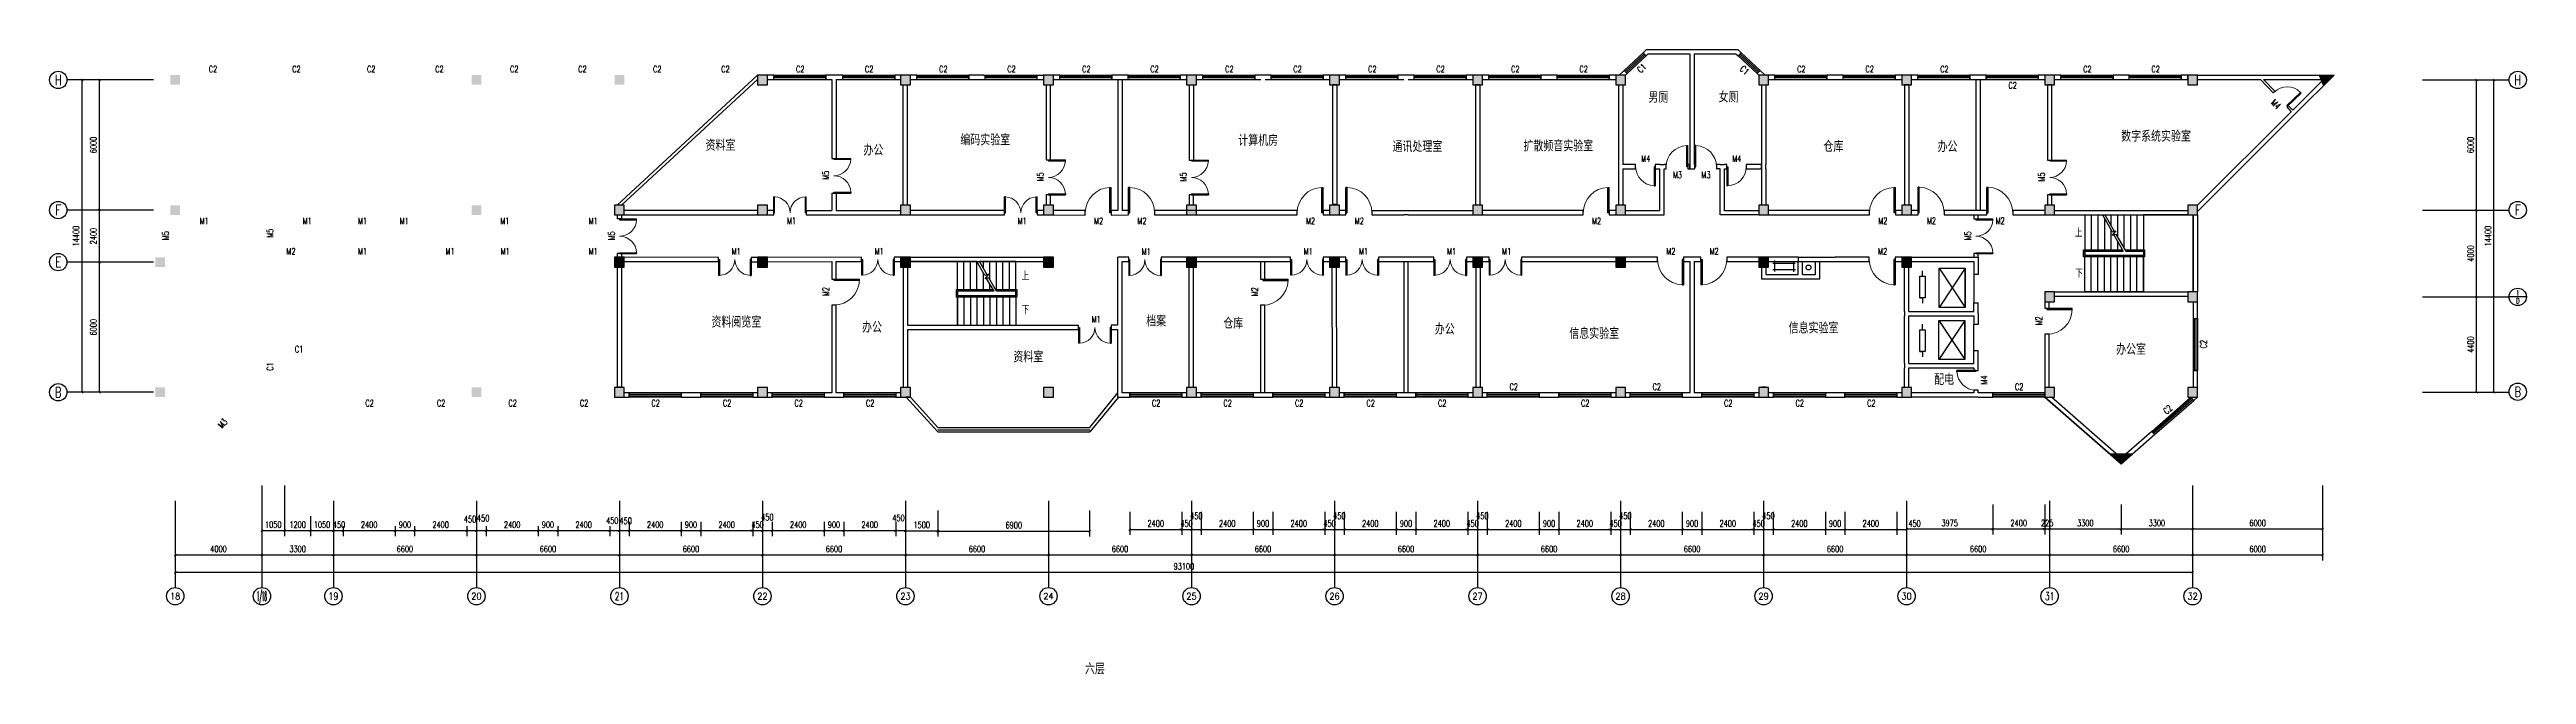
# Model space of a CAD drawing. Header units: millimetres. Extents: x 333 to 114639, y 134 to 28942.
import ezdxf
from ezdxf.enums import TextEntityAlignment as Align

# ---------------------------------------------------------------- set-up
doc = ezdxf.new("R2010")
doc.units = ezdxf.units.MM
for name, color, linetype in [('AXIS', 3, 'Continuous'), ('AXIS_TEXT', 7, 'Continuous'), ('COLUMN', 9, 'Continuous'), ('DIM_SYMB', 3, 'Continuous'), ('no-view', 7, 'Continuous'), ('PUB_DIM', 3, 'Continuous'), ('PUB_TEXT', 7, 'Continuous'), ('STAIR', 2, 'Continuous'), ('WALL', 9, 'Continuous'), ('WINDOW', 4, 'Continuous'), ('WINDOW_TEXT', 7, 'Continuous')]:
    doc.layers.add(name, color=color, linetype=linetype)
doc.layers.get('no-view').off()
doc.styles.add('_TCH_AXIS', font='COMPLEX', dxfattribs={"bigfont": 'GBCBIG'})
doc.styles.add('_TCH_DIM', font='SIMPLEX', dxfattribs={"bigfont": 'GBCBIG'})
doc.styles.add('_TCH_DIM_T3', font='SIMPLEX', dxfattribs={"width": 0.705882, "bigfont": 'GBCBIG'})
doc.styles.add('_TCH_WINDOW', font='SIMPLEX', dxfattribs={"bigfont": 'GBCBIG'})
doc.styles.add('COMPLEX', font='COMPLEX')
doc.styles.get("Standard").update_dxf_attribs({"font": 'txt', "bigfont": 'gbcbig.shx'})
doc.dimstyles.new('_TCH_ARCH&&100', dxfattribs={"dimtxt": 297.5, "dimasz": 100, "dimexe": 250, "dimexo": 300, "dimgap": 126.25, "dimtad": 1, "dimdec": 0, "dimzin": 0, "dimdsep": 46, "dimtxsty": '_TCH_DIM_T3', "dimblk": 'ARCHTICK', "dimcen": 0.09, "dimclrt": 7, "dimazin": 2, "dimtfac": 1, "dimtdec": 0, "dimtix": 1, "dimtmove": 2, "dimatfit": 3, "dimfxl": 1, "dimtolj": 1, "dimtzin": 0, "dimarcsym": 0})

msp = doc.modelspace()

# ---------------------------------------------------------------- texts
at = {"layer": 'AXIS_TEXT', "style": '_TCH_AXIS'}
for s, height, width, p, p2 in [('H', 465.9, 0.7, (577.9, 27309), (888.6, 27309)), ('H', 465.9, 0.7, (114082.8, 27309), (114393.5, 27309)), ('F', 476.1, 0.8125, (585.9, 21303.9), (880.6, 21303.9)), ('F', 476.1, 0.8125, (114090.8, 21303.9), (114385.5, 21303.9)), ('E', 476.1, 0.8125, (585.9, 18903.9), (880.6, 18903.9)), ('D', 243.6, 0.823529, (114156.9, 17239.1), (114319.3, 17239.1)), ('1', 253.1, 0.555556, (114208, 17600.3), (114268.3, 17600.3)), ('B', 465.9, 0.823529, (577.9, 12909), (888.6, 12909)), ('B', 465.9, 0.823529, (114083.4, 12931.7), (114394.1, 12931.7))]:
    msp.add_text(s, height=height, dxfattribs=dict(at, width=width)).set_placement(p, p2, align=Align.FIT)
at = {"layer": 'PUB_TEXT'}
for s, p in [('男厕', (74114.2, 26489.9)), ('女厕', (77356.7, 26503.2)), ('数字系统实验室', (95934.2, 24692)), ('资料室', (30605.2, 24276.1)), ('办公', (37893.5, 24053.9)), ('编码实验室', (42365.9, 24526.6)), ('计算机房', (55190.5, 24500.9)), ('通讯处理室', (62307.6, 24216.1)), ('扩散频音实验室', (68351, 24246.1)), ('仓库', (82196.5, 24221.3)), ('办公', (87464.7, 24210.7)), ('资料阅览室', (30880.1, 16126.8)), ('办公', (37828.7, 15887.9)), ('档案', (50940.6, 16170.7)), ('仓库', (54501.1, 16070.2)), ('办公', (64262.7, 15799.5)), ('信息实验室', (70467.7, 15597.3)), ('信息实验室', (80588.6, 15851.1)), ('资料室', (44810, 14521.9)), ('办公室', (95704.5, 14870.2)), ('配电', (87301.7, 13478.9)), ('六层', (48116.1, 140))]:
    msp.add_text(s, height=510.64, dxfattribs=at).set_placement(p)
at = {"layer": 'PUB_TEXT', "style": '_TCH_DIM'}
for s, p in [('上', (93794.7, 20304.5)), ('上', (45188.3, 18310.5)), ('下', (93813.4, 18429.5)), ('下', (45188.3, 16748.5))]:
    msp.add_text(s, height=357.4, dxfattribs=at).set_placement(p)

# ---------------------------------------------------------------- blocks, each defined once
blk = doc.blocks.new('_ArchTick')
at = {"color": 0, "linetype": 'ByBlock', "const_width": 0.4}
blk.add_lwpolyline([(-0.5, -0.5), (0.5, 0.5)], dxfattribs=at)
blk = doc.blocks.new('*D90')
at = {"layer": 'Defpoints', "color": 0}
for p in [(13433, 7268), (13883, 7268), (13883, 6762)]:
    blk.add_point(p, dxfattribs=at)
at = {"layer": 'PUB_DIM', "color": 0, "lineweight": -2}
for p, q in [((13433, 6968), (13433, 6512)), ((13883, 6968), (13883, 6512)), ((13433, 6762), (13883, 6762))]:
    blk.add_line(p, q, dxfattribs=at)
at = {"layer": 'PUB_DIM', "color": 0, "lineweight": -2, "xscale": 100, "yscale": 100, "zscale": 100, "rotation": 180}
blk.add_blockref('_ArchTick', (13433, 6762), dxfattribs=at)
at = {"layer": 'PUB_DIM', "color": 0, "lineweight": -2, "xscale": 100, "yscale": 100, "zscale": 100}
blk.add_blockref('_ArchTick', (13883, 6762), dxfattribs=at)
at = {"layer": 'PUB_DIM', "color": 7, "insert": (13693, 7037), "char_height": 297.5, "attachment_point": 5, "style": '_TCH_DIM_T3'}
blk.add_mtext('\\A1;450', dxfattribs=at)
blk = doc.blocks.new('*D91')
at = {"layer": 'Defpoints', "color": 0}
for p in [(13883, 7268), (16283, 7268), (16283, 6762)]:
    blk.add_point(p, dxfattribs=at)
at = {"layer": 'PUB_DIM', "color": 0, "lineweight": -2}
for p, q in [((13883, 6968), (13883, 6512)), ((16283, 6968), (16283, 6512)), ((13883, 6762), (16283, 6762))]:
    blk.add_line(p, q, dxfattribs=at)
at = {"layer": 'PUB_DIM', "color": 0, "lineweight": -2, "xscale": 100, "yscale": 100, "zscale": 100, "rotation": 180}
blk.add_blockref('_ArchTick', (13883, 6762), dxfattribs=at)
at = {"layer": 'PUB_DIM', "color": 0, "lineweight": -2, "xscale": 100, "yscale": 100, "zscale": 100}
blk.add_blockref('_ArchTick', (16283, 6762), dxfattribs=at)
at = {"layer": 'PUB_DIM', "color": 7, "insert": (15083, 7037), "char_height": 297.5, "attachment_point": 5, "style": '_TCH_DIM_T3'}
blk.add_mtext('\\A1;2400', dxfattribs=at)
blk = doc.blocks.new('*D92')
at = {"layer": 'Defpoints', "color": 0}
for p in [(16283, 7268), (17183, 7268), (17183, 6762)]:
    blk.add_point(p, dxfattribs=at)
at = {"layer": 'PUB_DIM', "color": 0, "lineweight": -2}
for p, q in [((16283, 6968), (16283, 6512)), ((17183, 6968), (17183, 6512)), ((16283, 6762), (17183, 6762))]:
    blk.add_line(p, q, dxfattribs=at)
at = {"layer": 'PUB_DIM', "color": 0, "lineweight": -2, "xscale": 100, "yscale": 100, "zscale": 100, "rotation": 180}
blk.add_blockref('_ArchTick', (16283, 6762), dxfattribs=at)
at = {"layer": 'PUB_DIM', "color": 0, "lineweight": -2, "xscale": 100, "yscale": 100, "zscale": 100}
blk.add_blockref('_ArchTick', (17183, 6762), dxfattribs=at)
at = {"layer": 'PUB_DIM', "color": 7, "insert": (16733, 7037), "char_height": 297.5, "attachment_point": 5, "style": '_TCH_DIM_T3'}
blk.add_mtext('\\A1;900', dxfattribs=at)
blk = doc.blocks.new('*D93')
at = {"layer": 'Defpoints', "color": 0}
for p in [(17183, 7268), (19583, 7268), (19583, 6762)]:
    blk.add_point(p, dxfattribs=at)
at = {"layer": 'PUB_DIM', "color": 0, "lineweight": -2}
for p, q in [((17183, 6968), (17183, 6512)), ((19583, 6968), (19583, 6512)), ((17183, 6762), (19583, 6762))]:
    blk.add_line(p, q, dxfattribs=at)
at = {"layer": 'PUB_DIM', "color": 0, "lineweight": -2, "xscale": 100, "yscale": 100, "zscale": 100, "rotation": 180}
blk.add_blockref('_ArchTick', (17183, 6762), dxfattribs=at)
at = {"layer": 'PUB_DIM', "color": 0, "lineweight": -2, "xscale": 100, "yscale": 100, "zscale": 100}
blk.add_blockref('_ArchTick', (19583, 6762), dxfattribs=at)
at = {"layer": 'PUB_DIM', "color": 7, "insert": (18383, 7037), "char_height": 297.5, "attachment_point": 5, "style": '_TCH_DIM_T3'}
blk.add_mtext('\\A1;2400', dxfattribs=at)
blk = doc.blocks.new('*D94')
at = {"layer": 'Defpoints', "color": 0}
for p in [(19583, 7268), (20033, 7268), (20033, 6762)]:
    blk.add_point(p, dxfattribs=at)
at = {"layer": 'PUB_DIM', "color": 0, "lineweight": -2}
for p, q in [((19583, 6968), (19583, 6512)), ((20033, 6968), (20033, 6512)), ((19583, 6762), (20033, 6762))]:
    blk.add_line(p, q, dxfattribs=at)
at = {"layer": 'PUB_DIM', "color": 0, "lineweight": -2, "xscale": 100, "yscale": 100, "zscale": 100, "rotation": 180}
blk.add_blockref('_ArchTick', (19583, 6762), dxfattribs=at)
at = {"layer": 'PUB_DIM', "color": 0, "lineweight": -2, "xscale": 100, "yscale": 100, "zscale": 100}
blk.add_blockref('_ArchTick', (20033, 6762), dxfattribs=at)
at = {"layer": 'PUB_DIM', "color": 7, "insert": (19740, 7291), "char_height": 297.5, "attachment_point": 5, "style": '_TCH_DIM_T3'}
blk.add_mtext('\\A1;450', dxfattribs=at)
blk = doc.blocks.new('*D95')
at = {"layer": 'Defpoints', "color": 0}
for p in [(20033, 7268), (20483, 7268), (20483, 6762)]:
    blk.add_point(p, dxfattribs=at)
at = {"layer": 'PUB_DIM', "color": 0, "lineweight": -2}
for p, q in [((20033, 6968), (20033, 6512)), ((20483, 6968), (20483, 6512)), ((20033, 6762), (20483, 6762))]:
    blk.add_line(p, q, dxfattribs=at)
at = {"layer": 'PUB_DIM', "color": 0, "lineweight": -2, "xscale": 100, "yscale": 100, "zscale": 100, "rotation": 180}
blk.add_blockref('_ArchTick', (20033, 6762), dxfattribs=at)
at = {"layer": 'PUB_DIM', "color": 0, "lineweight": -2, "xscale": 100, "yscale": 100, "zscale": 100}
blk.add_blockref('_ArchTick', (20483, 6762), dxfattribs=at)
at = {"layer": 'PUB_DIM', "color": 7, "insert": (20344, 7337), "char_height": 297.5, "attachment_point": 5, "style": '_TCH_DIM_T3'}
blk.add_mtext('\\A1;450', dxfattribs=at)
blk = doc.blocks.new('*D96')
at = {"layer": 'Defpoints', "color": 0}
for p in [(20483, 7268), (22883, 7268), (22883, 6762)]:
    blk.add_point(p, dxfattribs=at)
at = {"layer": 'PUB_DIM', "color": 0, "lineweight": -2}
for p, q in [((20483, 6968), (20483, 6512)), ((22883, 6968), (22883, 6512)), ((20483, 6762), (22883, 6762))]:
    blk.add_line(p, q, dxfattribs=at)
at = {"layer": 'PUB_DIM', "color": 0, "lineweight": -2, "xscale": 100, "yscale": 100, "zscale": 100, "rotation": 180}
blk.add_blockref('_ArchTick', (20483, 6762), dxfattribs=at)
at = {"layer": 'PUB_DIM', "color": 0, "lineweight": -2, "xscale": 100, "yscale": 100, "zscale": 100}
blk.add_blockref('_ArchTick', (22883, 6762), dxfattribs=at)
at = {"layer": 'PUB_DIM', "color": 7, "insert": (21683, 7037), "char_height": 297.5, "attachment_point": 5, "style": '_TCH_DIM_T3'}
blk.add_mtext('\\A1;2400', dxfattribs=at)
blk = doc.blocks.new('*D97')
at = {"layer": 'Defpoints', "color": 0}
for p in [(22883, 7268), (23783, 7268), (23783, 6762)]:
    blk.add_point(p, dxfattribs=at)
at = {"layer": 'PUB_DIM', "color": 0, "lineweight": -2}
for p, q in [((22883, 6968), (22883, 6512)), ((23783, 6968), (23783, 6512)), ((22883, 6762), (23783, 6762))]:
    blk.add_line(p, q, dxfattribs=at)
at = {"layer": 'PUB_DIM', "color": 0, "lineweight": -2, "xscale": 100, "yscale": 100, "zscale": 100, "rotation": 180}
blk.add_blockref('_ArchTick', (22883, 6762), dxfattribs=at)
at = {"layer": 'PUB_DIM', "color": 0, "lineweight": -2, "xscale": 100, "yscale": 100, "zscale": 100}
blk.add_blockref('_ArchTick', (23783, 6762), dxfattribs=at)
at = {"layer": 'PUB_DIM', "color": 7, "insert": (23333, 7037), "char_height": 297.5, "attachment_point": 5, "style": '_TCH_DIM_T3'}
blk.add_mtext('\\A1;900', dxfattribs=at)
blk = doc.blocks.new('*D98')
at = {"layer": 'Defpoints', "color": 0}
for p in [(23783, 7268), (26183, 7268), (26183, 6762)]:
    blk.add_point(p, dxfattribs=at)
at = {"layer": 'PUB_DIM', "color": 0, "lineweight": -2}
for p, q in [((23783, 6968), (23783, 6512)), ((26183, 6968), (26183, 6512)), ((23783, 6762), (26183, 6762))]:
    blk.add_line(p, q, dxfattribs=at)
at = {"layer": 'PUB_DIM', "color": 0, "lineweight": -2, "xscale": 100, "yscale": 100, "zscale": 100, "rotation": 180}
blk.add_blockref('_ArchTick', (23783, 6762), dxfattribs=at)
at = {"layer": 'PUB_DIM', "color": 0, "lineweight": -2, "xscale": 100, "yscale": 100, "zscale": 100}
blk.add_blockref('_ArchTick', (26183, 6762), dxfattribs=at)
at = {"layer": 'PUB_DIM', "color": 7, "insert": (24983, 7037), "char_height": 297.5, "attachment_point": 5, "style": '_TCH_DIM_T3'}
blk.add_mtext('\\A1;2400', dxfattribs=at)
blk = doc.blocks.new('*D99')
at = {"layer": 'Defpoints', "color": 0}
for p in [(26183, 7268), (26633, 7268), (26633, 6762)]:
    blk.add_point(p, dxfattribs=at)
at = {"layer": 'PUB_DIM', "color": 0, "lineweight": -2}
for p, q in [((26183, 6968), (26183, 6512)), ((26633, 6968), (26633, 6512)), ((26183, 6762), (26633, 6762))]:
    blk.add_line(p, q, dxfattribs=at)
at = {"layer": 'PUB_DIM', "color": 0, "lineweight": -2, "xscale": 100, "yscale": 100, "zscale": 100, "rotation": 180}
blk.add_blockref('_ArchTick', (26183, 6762), dxfattribs=at)
at = {"layer": 'PUB_DIM', "color": 0, "lineweight": -2, "xscale": 100, "yscale": 100, "zscale": 100}
blk.add_blockref('_ArchTick', (26633, 6762), dxfattribs=at)
at = {"layer": 'PUB_DIM', "color": 7, "insert": (26301, 7225), "char_height": 297.5, "attachment_point": 5, "style": '_TCH_DIM_T3'}
blk.add_mtext('\\A1;450', dxfattribs=at)
blk = doc.blocks.new('*D100')
at = {"layer": 'Defpoints', "color": 0}
for p in [(26633, 7474), (27083, 7474), (27083, 6762)]:
    blk.add_point(p, dxfattribs=at)
at = {"layer": 'PUB_DIM', "color": 0, "lineweight": -2}
for p, q in [((26633, 7174), (26633, 6512)), ((27083, 7174), (27083, 6512)), ((26633, 6762), (27083, 6762))]:
    blk.add_line(p, q, dxfattribs=at)
at = {"layer": 'PUB_DIM', "color": 0, "lineweight": -2, "xscale": 100, "yscale": 100, "zscale": 100, "rotation": 180}
blk.add_blockref('_ArchTick', (26633, 6762), dxfattribs=at)
at = {"layer": 'PUB_DIM', "color": 0, "lineweight": -2, "xscale": 100, "yscale": 100, "zscale": 100}
blk.add_blockref('_ArchTick', (27083, 6762), dxfattribs=at)
at = {"layer": 'PUB_DIM', "color": 7, "insert": (26923, 7214), "char_height": 297.5, "attachment_point": 5, "style": '_TCH_DIM_T3'}
blk.add_mtext('\\A1;450', dxfattribs=at)
blk = doc.blocks.new('*D101')
at = {"layer": 'Defpoints', "color": 0}
for p in [(27083, 7474), (29483, 7474), (29483, 6762)]:
    blk.add_point(p, dxfattribs=at)
at = {"layer": 'PUB_DIM', "color": 0, "lineweight": -2}
for p, q in [((27083, 7174), (27083, 6512)), ((29483, 7174), (29483, 6512)), ((27083, 6762), (29483, 6762))]:
    blk.add_line(p, q, dxfattribs=at)
at = {"layer": 'PUB_DIM', "color": 0, "lineweight": -2, "xscale": 100, "yscale": 100, "zscale": 100, "rotation": 180}
blk.add_blockref('_ArchTick', (27083, 6762), dxfattribs=at)
at = {"layer": 'PUB_DIM', "color": 0, "lineweight": -2, "xscale": 100, "yscale": 100, "zscale": 100}
blk.add_blockref('_ArchTick', (29483, 6762), dxfattribs=at)
at = {"layer": 'PUB_DIM', "color": 7, "insert": (28283, 7037), "char_height": 297.5, "attachment_point": 5, "style": '_TCH_DIM_T3'}
blk.add_mtext('\\A1;2400', dxfattribs=at)
blk = doc.blocks.new('*D102')
at = {"layer": 'Defpoints', "color": 0}
for p in [(29483, 7474), (30383, 7474), (30383, 6762)]:
    blk.add_point(p, dxfattribs=at)
at = {"layer": 'PUB_DIM', "color": 0, "lineweight": -2}
for p, q in [((29483, 7174), (29483, 6512)), ((30383, 7174), (30383, 6512)), ((29483, 6762), (30383, 6762))]:
    blk.add_line(p, q, dxfattribs=at)
at = {"layer": 'PUB_DIM', "color": 0, "lineweight": -2, "xscale": 100, "yscale": 100, "zscale": 100, "rotation": 180}
blk.add_blockref('_ArchTick', (29483, 6762), dxfattribs=at)
at = {"layer": 'PUB_DIM', "color": 0, "lineweight": -2, "xscale": 100, "yscale": 100, "zscale": 100}
blk.add_blockref('_ArchTick', (30383, 6762), dxfattribs=at)
at = {"layer": 'PUB_DIM', "color": 7, "insert": (29933, 7037), "char_height": 297.5, "attachment_point": 5, "style": '_TCH_DIM_T3'}
blk.add_mtext('\\A1;900', dxfattribs=at)
blk = doc.blocks.new('*D103')
at = {"layer": 'Defpoints', "color": 0}
for p in [(30383, 7474), (32783, 7474), (32783, 6762)]:
    blk.add_point(p, dxfattribs=at)
at = {"layer": 'PUB_DIM', "color": 0, "lineweight": -2}
for p, q in [((30383, 7174), (30383, 6512)), ((32783, 7174), (32783, 6512)), ((30383, 6762), (32783, 6762))]:
    blk.add_line(p, q, dxfattribs=at)
at = {"layer": 'PUB_DIM', "color": 0, "lineweight": -2, "xscale": 100, "yscale": 100, "zscale": 100, "rotation": 180}
blk.add_blockref('_ArchTick', (30383, 6762), dxfattribs=at)
at = {"layer": 'PUB_DIM', "color": 0, "lineweight": -2, "xscale": 100, "yscale": 100, "zscale": 100}
blk.add_blockref('_ArchTick', (32783, 6762), dxfattribs=at)
at = {"layer": 'PUB_DIM', "color": 7, "insert": (31583, 7037), "char_height": 297.5, "attachment_point": 5, "style": '_TCH_DIM_T3'}
blk.add_mtext('\\A1;2400', dxfattribs=at)
blk = doc.blocks.new('*D104')
at = {"layer": 'Defpoints', "color": 0}
for p in [(32783, 7474), (33233, 7474), (33233, 6762)]:
    blk.add_point(p, dxfattribs=at)
at = {"layer": 'PUB_DIM', "color": 0, "lineweight": -2}
for p, q in [((32783, 7174), (32783, 6512)), ((33233, 7174), (33233, 6512)), ((32783, 6762), (32683, 6762)), ((32783, 6762), (33233, 6762)), ((33233, 6762), (33333, 6762))]:
    blk.add_line(p, q, dxfattribs=at)
at = {"layer": 'PUB_DIM', "color": 0, "lineweight": -2, "xscale": 100, "yscale": 100, "zscale": 100}
blk.add_blockref('_ArchTick', (32783, 6762), dxfattribs=at)
at = {"layer": 'PUB_DIM', "color": 0, "lineweight": -2, "xscale": 100, "yscale": 100, "zscale": 100, "rotation": 180}
blk.add_blockref('_ArchTick', (33233, 6762), dxfattribs=at)
at = {"layer": 'PUB_DIM', "color": 7, "insert": (33008, 7037), "char_height": 297.5, "attachment_point": 5, "style": '_TCH_DIM_T3'}
blk.add_mtext('\\A1;450', dxfattribs=at)
blk = doc.blocks.new('*D105')
at = {"layer": 'Defpoints', "color": 0}
for p in [(33233, 7474), (33683, 7474), (33683, 6762)]:
    blk.add_point(p, dxfattribs=at)
at = {"layer": 'PUB_DIM', "color": 0, "lineweight": -2}
for p, q in [((33233, 7174), (33233, 6512)), ((33683, 7174), (33683, 6512)), ((33233, 6762), (33683, 6762))]:
    blk.add_line(p, q, dxfattribs=at)
at = {"layer": 'PUB_DIM', "color": 0, "lineweight": -2, "xscale": 100, "yscale": 100, "zscale": 100, "rotation": 180}
blk.add_blockref('_ArchTick', (33233, 6762), dxfattribs=at)
at = {"layer": 'PUB_DIM', "color": 0, "lineweight": -2, "xscale": 100, "yscale": 100, "zscale": 100}
blk.add_blockref('_ArchTick', (33683, 6762), dxfattribs=at)
at = {"layer": 'PUB_DIM', "color": 7, "insert": (33458, 7387), "char_height": 297.5, "attachment_point": 5, "style": '_TCH_DIM_T3'}
blk.add_mtext('\\A1;450', dxfattribs=at)
blk = doc.blocks.new('*D106')
at = {"layer": 'Defpoints', "color": 0}
for p in [(33683, 7474), (36083, 7474), (36083, 6762)]:
    blk.add_point(p, dxfattribs=at)
at = {"layer": 'PUB_DIM', "color": 0, "lineweight": -2}
for p, q in [((33683, 7174), (33683, 6512)), ((36083, 7174), (36083, 6512)), ((33683, 6762), (36083, 6762))]:
    blk.add_line(p, q, dxfattribs=at)
at = {"layer": 'PUB_DIM', "color": 0, "lineweight": -2, "xscale": 100, "yscale": 100, "zscale": 100, "rotation": 180}
blk.add_blockref('_ArchTick', (33683, 6762), dxfattribs=at)
at = {"layer": 'PUB_DIM', "color": 0, "lineweight": -2, "xscale": 100, "yscale": 100, "zscale": 100}
blk.add_blockref('_ArchTick', (36083, 6762), dxfattribs=at)
at = {"layer": 'PUB_DIM', "color": 7, "insert": (34883, 7037), "char_height": 297.5, "attachment_point": 5, "style": '_TCH_DIM_T3'}
blk.add_mtext('\\A1;2400', dxfattribs=at)
blk = doc.blocks.new('*D107')
at = {"layer": 'Defpoints', "color": 0}
for p in [(36083, 7474), (36983, 7474), (36983, 6762)]:
    blk.add_point(p, dxfattribs=at)
at = {"layer": 'PUB_DIM', "color": 0, "lineweight": -2}
for p, q in [((36083, 7174), (36083, 6512)), ((36983, 7174), (36983, 6512)), ((36083, 6762), (36983, 6762))]:
    blk.add_line(p, q, dxfattribs=at)
at = {"layer": 'PUB_DIM', "color": 0, "lineweight": -2, "xscale": 100, "yscale": 100, "zscale": 100, "rotation": 180}
blk.add_blockref('_ArchTick', (36083, 6762), dxfattribs=at)
at = {"layer": 'PUB_DIM', "color": 0, "lineweight": -2, "xscale": 100, "yscale": 100, "zscale": 100}
blk.add_blockref('_ArchTick', (36983, 6762), dxfattribs=at)
at = {"layer": 'PUB_DIM', "color": 7, "insert": (36533, 7037), "char_height": 297.5, "attachment_point": 5, "style": '_TCH_DIM_T3'}
blk.add_mtext('\\A1;900', dxfattribs=at)
blk = doc.blocks.new('*D108')
at = {"layer": 'Defpoints', "color": 0}
for p in [(36983, 7474), (39383, 7474), (39383, 6762)]:
    blk.add_point(p, dxfattribs=at)
at = {"layer": 'PUB_DIM', "color": 0, "lineweight": -2}
for p, q in [((36983, 7174), (36983, 6512)), ((39383, 7174), (39383, 6512)), ((36983, 6762), (39383, 6762))]:
    blk.add_line(p, q, dxfattribs=at)
at = {"layer": 'PUB_DIM', "color": 0, "lineweight": -2, "xscale": 100, "yscale": 100, "zscale": 100, "rotation": 180}
blk.add_blockref('_ArchTick', (36983, 6762), dxfattribs=at)
at = {"layer": 'PUB_DIM', "color": 0, "lineweight": -2, "xscale": 100, "yscale": 100, "zscale": 100}
blk.add_blockref('_ArchTick', (39383, 6762), dxfattribs=at)
at = {"layer": 'PUB_DIM', "color": 7, "insert": (38183, 7037), "char_height": 297.5, "attachment_point": 5, "style": '_TCH_DIM_T3'}
blk.add_mtext('\\A1;2400', dxfattribs=at)
blk = doc.blocks.new('*D109')
at = {"layer": 'Defpoints', "color": 0}
for p in [(39383, 7474), (39833, 7474), (39833, 6762)]:
    blk.add_point(p, dxfattribs=at)
at = {"layer": 'PUB_DIM', "color": 0, "lineweight": -2}
for p, q in [((39383, 7174), (39383, 6512)), ((39833, 7174), (39833, 6512)), ((39383, 6762), (39833, 6762))]:
    blk.add_line(p, q, dxfattribs=at)
at = {"layer": 'PUB_DIM', "color": 0, "lineweight": -2, "xscale": 100, "yscale": 100, "zscale": 100, "rotation": 180}
blk.add_blockref('_ArchTick', (39383, 6762), dxfattribs=at)
at = {"layer": 'PUB_DIM', "color": 0, "lineweight": -2, "xscale": 100, "yscale": 100, "zscale": 100}
blk.add_blockref('_ArchTick', (39833, 6762), dxfattribs=at)
at = {"layer": 'PUB_DIM', "color": 7, "insert": (39512, 7349), "char_height": 297.5, "attachment_point": 5, "style": '_TCH_DIM_T3'}
blk.add_mtext('\\A1;450', dxfattribs=at)
blk = doc.blocks.new('*D110')
at = {"layer": 'Defpoints', "color": 0}
for p in [(86033, 8269), (90008, 8269), (90008, 6839)]:
    blk.add_point(p, dxfattribs=at)
at = {"layer": 'PUB_DIM', "color": 0, "lineweight": -2}
for p, q in [((86033, 7969), (86033, 6589)), ((90008, 7969), (90008, 6589)), ((86033, 6839), (90008, 6839))]:
    blk.add_line(p, q, dxfattribs=at)
at = {"layer": 'PUB_DIM', "color": 0, "lineweight": -2, "xscale": 100, "yscale": 100, "zscale": 100, "rotation": 180}
blk.add_blockref('_ArchTick', (86033, 6839), dxfattribs=at)
at = {"layer": 'PUB_DIM', "color": 0, "lineweight": -2, "xscale": 100, "yscale": 100, "zscale": 100}
blk.add_blockref('_ArchTick', (90008, 6839), dxfattribs=at)
at = {"layer": 'PUB_DIM', "color": 7, "insert": (88021, 7114), "char_height": 297.5, "attachment_point": 5, "style": '_TCH_DIM_T3'}
blk.add_mtext('\\A1;3975', dxfattribs=at)
blk = doc.blocks.new('*D111')
at = {"layer": 'Defpoints', "color": 0}
for p in [(90008, 8269), (92408, 8269), (92408, 6839)]:
    blk.add_point(p, dxfattribs=at)
at = {"layer": 'PUB_DIM', "color": 0, "lineweight": -2}
for p, q in [((90008, 7969), (90008, 6589)), ((92408, 7969), (92408, 6589)), ((90008, 6839), (92408, 6839))]:
    blk.add_line(p, q, dxfattribs=at)
at = {"layer": 'PUB_DIM', "color": 0, "lineweight": -2, "xscale": 100, "yscale": 100, "zscale": 100, "rotation": 180}
blk.add_blockref('_ArchTick', (90008, 6839), dxfattribs=at)
at = {"layer": 'PUB_DIM', "color": 0, "lineweight": -2, "xscale": 100, "yscale": 100, "zscale": 100}
blk.add_blockref('_ArchTick', (92408, 6839), dxfattribs=at)
at = {"layer": 'PUB_DIM', "color": 7, "insert": (91208, 7114), "char_height": 297.5, "attachment_point": 5, "style": '_TCH_DIM_T3'}
blk.add_mtext('\\A1;2400', dxfattribs=at)
blk = doc.blocks.new('*D112')
at = {"layer": 'Defpoints', "color": 0}
for p in [(92408, 8269), (92633, 8269), (92633, 6839)]:
    blk.add_point(p, dxfattribs=at)
at = {"layer": 'PUB_DIM', "color": 0, "lineweight": -2}
for p, q in [((92408, 7969), (92408, 6589)), ((92633, 7969), (92633, 6589)), ((92408, 6839), (92308, 6839)), ((92408, 6839), (92633, 6839)), ((92633, 6839), (92733, 6839))]:
    blk.add_line(p, q, dxfattribs=at)
at = {"layer": 'PUB_DIM', "color": 0, "lineweight": -2, "xscale": 100, "yscale": 100, "zscale": 100}
blk.add_blockref('_ArchTick', (92408, 6839), dxfattribs=at)
at = {"layer": 'PUB_DIM', "color": 0, "lineweight": -2, "xscale": 100, "yscale": 100, "zscale": 100, "rotation": 180}
blk.add_blockref('_ArchTick', (92633, 6839), dxfattribs=at)
at = {"layer": 'PUB_DIM', "color": 7, "insert": (92521, 7114), "char_height": 297.5, "attachment_point": 5, "style": '_TCH_DIM_T3'}
blk.add_mtext('\\A1;225', dxfattribs=at)
blk = doc.blocks.new('*D113')
at = {"layer": 'Defpoints', "color": 0}
for p in [(92633, 8269), (95933, 8269), (95933, 6839)]:
    blk.add_point(p, dxfattribs=at)
at = {"layer": 'PUB_DIM', "color": 0, "lineweight": -2}
for p, q in [((92633, 7969), (92633, 6589)), ((95933, 7969), (95933, 6589)), ((92633, 6839), (95933, 6839))]:
    blk.add_line(p, q, dxfattribs=at)
at = {"layer": 'PUB_DIM', "color": 0, "lineweight": -2, "xscale": 100, "yscale": 100, "zscale": 100, "rotation": 180}
blk.add_blockref('_ArchTick', (92633, 6839), dxfattribs=at)
at = {"layer": 'PUB_DIM', "color": 0, "lineweight": -2, "xscale": 100, "yscale": 100, "zscale": 100}
blk.add_blockref('_ArchTick', (95933, 6839), dxfattribs=at)
at = {"layer": 'PUB_DIM', "color": 7, "insert": (94283, 7114), "char_height": 297.5, "attachment_point": 5, "style": '_TCH_DIM_T3'}
blk.add_mtext('\\A1;3300', dxfattribs=at)
blk = doc.blocks.new('*D114')
at = {"layer": 'Defpoints', "color": 0}
for p in [(95933, 8269), (99233, 8269), (99233, 6839)]:
    blk.add_point(p, dxfattribs=at)
at = {"layer": 'PUB_DIM', "color": 0, "lineweight": -2}
for p, q in [((95933, 7969), (95933, 6589)), ((99233, 7969), (99233, 6589)), ((95933, 6839), (99233, 6839))]:
    blk.add_line(p, q, dxfattribs=at)
at = {"layer": 'PUB_DIM', "color": 0, "lineweight": -2, "xscale": 100, "yscale": 100, "zscale": 100, "rotation": 180}
blk.add_blockref('_ArchTick', (95933, 6839), dxfattribs=at)
at = {"layer": 'PUB_DIM', "color": 0, "lineweight": -2, "xscale": 100, "yscale": 100, "zscale": 100}
blk.add_blockref('_ArchTick', (99233, 6839), dxfattribs=at)
at = {"layer": 'PUB_DIM', "color": 7, "insert": (97583, 7114), "char_height": 297.5, "attachment_point": 5, "style": '_TCH_DIM_T3'}
blk.add_mtext('\\A1;3300', dxfattribs=at)
blk = doc.blocks.new('*D115')
at = {"layer": 'Defpoints', "color": 0}
for p in [(99233, 8269), (105233, 8269), (105233, 6839)]:
    blk.add_point(p, dxfattribs=at)
at = {"layer": 'PUB_DIM', "color": 0, "lineweight": -2}
for p, q in [((99233, 7969), (99233, 6589)), ((105233, 7969), (105233, 6589)), ((99233, 6839), (105233, 6839))]:
    blk.add_line(p, q, dxfattribs=at)
at = {"layer": 'PUB_DIM', "color": 0, "lineweight": -2, "xscale": 100, "yscale": 100, "zscale": 100, "rotation": 180}
blk.add_blockref('_ArchTick', (99233, 6839), dxfattribs=at)
at = {"layer": 'PUB_DIM', "color": 0, "lineweight": -2, "xscale": 100, "yscale": 100, "zscale": 100}
blk.add_blockref('_ArchTick', (105233, 6839), dxfattribs=at)
at = {"layer": 'PUB_DIM', "color": 7, "insert": (102233, 7114), "char_height": 297.5, "attachment_point": 5, "style": '_TCH_DIM_T3'}
blk.add_mtext('\\A1;6000', dxfattribs=at)
blk = doc.blocks.new('*D116')
at = {"layer": 'Defpoints', "color": 0}
for p in [(50183, 7936), (52583, 7936), (52583, 6819)]:
    blk.add_point(p, dxfattribs=at)
at = {"layer": 'PUB_DIM', "color": 0, "lineweight": -2}
for p, q in [((50183, 7636), (50183, 6569)), ((52583, 7636), (52583, 6569)), ((50183, 6819), (52583, 6819))]:
    blk.add_line(p, q, dxfattribs=at)
at = {"layer": 'PUB_DIM', "color": 0, "lineweight": -2, "xscale": 100, "yscale": 100, "zscale": 100, "rotation": 180}
blk.add_blockref('_ArchTick', (50183, 6819), dxfattribs=at)
at = {"layer": 'PUB_DIM', "color": 0, "lineweight": -2, "xscale": 100, "yscale": 100, "zscale": 100}
blk.add_blockref('_ArchTick', (52583, 6819), dxfattribs=at)
at = {"layer": 'PUB_DIM', "color": 7, "insert": (51383, 7094), "char_height": 297.5, "attachment_point": 5, "style": '_TCH_DIM_T3'}
blk.add_mtext('\\A1;2400', dxfattribs=at)
blk = doc.blocks.new('*D117')
at = {"layer": 'Defpoints', "color": 0}
for p in [(52583, 7936), (53033, 7936), (53033, 6819)]:
    blk.add_point(p, dxfattribs=at)
at = {"layer": 'PUB_DIM', "color": 0, "lineweight": -2}
for p, q in [((52583, 7636), (52583, 6569)), ((53033, 7636), (53033, 6569)), ((52583, 6819), (52483, 6819)), ((52583, 6819), (53033, 6819)), ((53033, 6819), (53133, 6819))]:
    blk.add_line(p, q, dxfattribs=at)
at = {"layer": 'PUB_DIM', "color": 0, "lineweight": -2, "xscale": 100, "yscale": 100, "zscale": 100}
blk.add_blockref('_ArchTick', (52583, 6819), dxfattribs=at)
at = {"layer": 'PUB_DIM', "color": 0, "lineweight": -2, "xscale": 100, "yscale": 100, "zscale": 100, "rotation": 180}
blk.add_blockref('_ArchTick', (53033, 6819), dxfattribs=at)
at = {"layer": 'PUB_DIM', "color": 7, "insert": (52808, 7094), "char_height": 297.5, "attachment_point": 5, "style": '_TCH_DIM_T3'}
blk.add_mtext('\\A1;450', dxfattribs=at)
blk = doc.blocks.new('*D118')
at = {"layer": 'Defpoints', "color": 0}
for p in [(53033, 7936), (53483, 7936), (53483, 6819)]:
    blk.add_point(p, dxfattribs=at)
at = {"layer": 'PUB_DIM', "color": 0, "lineweight": -2}
for p, q in [((53033, 7636), (53033, 6569)), ((53483, 7636), (53483, 6569)), ((53033, 6819), (53483, 6819))]:
    blk.add_line(p, q, dxfattribs=at)
at = {"layer": 'PUB_DIM', "color": 0, "lineweight": -2, "xscale": 100, "yscale": 100, "zscale": 100, "rotation": 180}
blk.add_blockref('_ArchTick', (53033, 6819), dxfattribs=at)
at = {"layer": 'PUB_DIM', "color": 0, "lineweight": -2, "xscale": 100, "yscale": 100, "zscale": 100}
blk.add_blockref('_ArchTick', (53483, 6819), dxfattribs=at)
at = {"layer": 'PUB_DIM', "color": 7, "insert": (53258, 7444), "char_height": 297.5, "attachment_point": 5, "style": '_TCH_DIM_T3'}
blk.add_mtext('\\A1;450', dxfattribs=at)
blk = doc.blocks.new('*D119')
at = {"layer": 'Defpoints', "color": 0}
for p in [(53483, 7936), (55883, 7936), (55883, 6819)]:
    blk.add_point(p, dxfattribs=at)
at = {"layer": 'PUB_DIM', "color": 0, "lineweight": -2}
for p, q in [((53483, 7636), (53483, 6569)), ((55883, 7636), (55883, 6569)), ((53483, 6819), (55883, 6819))]:
    blk.add_line(p, q, dxfattribs=at)
at = {"layer": 'PUB_DIM', "color": 0, "lineweight": -2, "xscale": 100, "yscale": 100, "zscale": 100, "rotation": 180}
blk.add_blockref('_ArchTick', (53483, 6819), dxfattribs=at)
at = {"layer": 'PUB_DIM', "color": 0, "lineweight": -2, "xscale": 100, "yscale": 100, "zscale": 100}
blk.add_blockref('_ArchTick', (55883, 6819), dxfattribs=at)
at = {"layer": 'PUB_DIM', "color": 7, "insert": (54683, 7094), "char_height": 297.5, "attachment_point": 5, "style": '_TCH_DIM_T3'}
blk.add_mtext('\\A1;2400', dxfattribs=at)
blk = doc.blocks.new('*D120')
at = {"layer": 'Defpoints', "color": 0}
for p in [(55883, 7936), (56783, 7936), (56783, 6819)]:
    blk.add_point(p, dxfattribs=at)
at = {"layer": 'PUB_DIM', "color": 0, "lineweight": -2}
for p, q in [((55883, 7636), (55883, 6569)), ((56783, 7636), (56783, 6569)), ((55883, 6819), (56783, 6819))]:
    blk.add_line(p, q, dxfattribs=at)
at = {"layer": 'PUB_DIM', "color": 0, "lineweight": -2, "xscale": 100, "yscale": 100, "zscale": 100, "rotation": 180}
blk.add_blockref('_ArchTick', (55883, 6819), dxfattribs=at)
at = {"layer": 'PUB_DIM', "color": 0, "lineweight": -2, "xscale": 100, "yscale": 100, "zscale": 100}
blk.add_blockref('_ArchTick', (56783, 6819), dxfattribs=at)
at = {"layer": 'PUB_DIM', "color": 7, "insert": (56333, 7094), "char_height": 297.5, "attachment_point": 5, "style": '_TCH_DIM_T3'}
blk.add_mtext('\\A1;900', dxfattribs=at)
blk = doc.blocks.new('*D121')
at = {"layer": 'Defpoints', "color": 0}
for p in [(56783, 7936), (59183, 7936), (59183, 6819)]:
    blk.add_point(p, dxfattribs=at)
at = {"layer": 'PUB_DIM', "color": 0, "lineweight": -2}
for p, q in [((56783, 7636), (56783, 6569)), ((59183, 7636), (59183, 6569)), ((56783, 6819), (59183, 6819))]:
    blk.add_line(p, q, dxfattribs=at)
at = {"layer": 'PUB_DIM', "color": 0, "lineweight": -2, "xscale": 100, "yscale": 100, "zscale": 100, "rotation": 180}
blk.add_blockref('_ArchTick', (56783, 6819), dxfattribs=at)
at = {"layer": 'PUB_DIM', "color": 0, "lineweight": -2, "xscale": 100, "yscale": 100, "zscale": 100}
blk.add_blockref('_ArchTick', (59183, 6819), dxfattribs=at)
at = {"layer": 'PUB_DIM', "color": 7, "insert": (57983, 7094), "char_height": 297.5, "attachment_point": 5, "style": '_TCH_DIM_T3'}
blk.add_mtext('\\A1;2400', dxfattribs=at)
blk = doc.blocks.new('*D122')
at = {"layer": 'Defpoints', "color": 0}
for p in [(59183, 7936), (59633, 7936), (59633, 6819)]:
    blk.add_point(p, dxfattribs=at)
at = {"layer": 'PUB_DIM', "color": 0, "lineweight": -2}
for p, q in [((59183, 7636), (59183, 6569)), ((59633, 7636), (59633, 6569)), ((59183, 6819), (59083, 6819)), ((59183, 6819), (59633, 6819)), ((59633, 6819), (59733, 6819))]:
    blk.add_line(p, q, dxfattribs=at)
at = {"layer": 'PUB_DIM', "color": 0, "lineweight": -2, "xscale": 100, "yscale": 100, "zscale": 100}
blk.add_blockref('_ArchTick', (59183, 6819), dxfattribs=at)
at = {"layer": 'PUB_DIM', "color": 0, "lineweight": -2, "xscale": 100, "yscale": 100, "zscale": 100, "rotation": 180}
blk.add_blockref('_ArchTick', (59633, 6819), dxfattribs=at)
at = {"layer": 'PUB_DIM', "color": 7, "insert": (59408, 7094), "char_height": 297.5, "attachment_point": 5, "style": '_TCH_DIM_T3'}
blk.add_mtext('\\A1;450', dxfattribs=at)
blk = doc.blocks.new('*D123')
at = {"layer": 'Defpoints', "color": 0}
for p in [(59633, 7936), (60083, 7936), (60083, 6819)]:
    blk.add_point(p, dxfattribs=at)
at = {"layer": 'PUB_DIM', "color": 0, "lineweight": -2}
for p, q in [((59633, 7636), (59633, 6569)), ((60083, 7636), (60083, 6569)), ((59633, 6819), (60083, 6819))]:
    blk.add_line(p, q, dxfattribs=at)
at = {"layer": 'PUB_DIM', "color": 0, "lineweight": -2, "xscale": 100, "yscale": 100, "zscale": 100, "rotation": 180}
blk.add_blockref('_ArchTick', (59633, 6819), dxfattribs=at)
at = {"layer": 'PUB_DIM', "color": 0, "lineweight": -2, "xscale": 100, "yscale": 100, "zscale": 100}
blk.add_blockref('_ArchTick', (60083, 6819), dxfattribs=at)
at = {"layer": 'PUB_DIM', "color": 7, "insert": (59858, 7444), "char_height": 297.5, "attachment_point": 5, "style": '_TCH_DIM_T3'}
blk.add_mtext('\\A1;450', dxfattribs=at)
blk = doc.blocks.new('*D124')
at = {"layer": 'Defpoints', "color": 0}
for p in [(60083, 7936), (62483, 7936), (62483, 6819)]:
    blk.add_point(p, dxfattribs=at)
at = {"layer": 'PUB_DIM', "color": 0, "lineweight": -2}
for p, q in [((60083, 7636), (60083, 6569)), ((62483, 7636), (62483, 6569)), ((60083, 6819), (62483, 6819))]:
    blk.add_line(p, q, dxfattribs=at)
at = {"layer": 'PUB_DIM', "color": 0, "lineweight": -2, "xscale": 100, "yscale": 100, "zscale": 100, "rotation": 180}
blk.add_blockref('_ArchTick', (60083, 6819), dxfattribs=at)
at = {"layer": 'PUB_DIM', "color": 0, "lineweight": -2, "xscale": 100, "yscale": 100, "zscale": 100}
blk.add_blockref('_ArchTick', (62483, 6819), dxfattribs=at)
at = {"layer": 'PUB_DIM', "color": 7, "insert": (61283, 7094), "char_height": 297.5, "attachment_point": 5, "style": '_TCH_DIM_T3'}
blk.add_mtext('\\A1;2400', dxfattribs=at)
blk = doc.blocks.new('*D125')
at = {"layer": 'Defpoints', "color": 0}
for p in [(62483, 7936), (63383, 7936), (63383, 6819)]:
    blk.add_point(p, dxfattribs=at)
at = {"layer": 'PUB_DIM', "color": 0, "lineweight": -2}
for p, q in [((62483, 7636), (62483, 6569)), ((63383, 7636), (63383, 6569)), ((62483, 6819), (63383, 6819))]:
    blk.add_line(p, q, dxfattribs=at)
at = {"layer": 'PUB_DIM', "color": 0, "lineweight": -2, "xscale": 100, "yscale": 100, "zscale": 100, "rotation": 180}
blk.add_blockref('_ArchTick', (62483, 6819), dxfattribs=at)
at = {"layer": 'PUB_DIM', "color": 0, "lineweight": -2, "xscale": 100, "yscale": 100, "zscale": 100}
blk.add_blockref('_ArchTick', (63383, 6819), dxfattribs=at)
at = {"layer": 'PUB_DIM', "color": 7, "insert": (62933, 7094), "char_height": 297.5, "attachment_point": 5, "style": '_TCH_DIM_T3'}
blk.add_mtext('\\A1;900', dxfattribs=at)
blk = doc.blocks.new('*D126')
at = {"layer": 'Defpoints', "color": 0}
for p in [(63383, 7936), (65783, 7936), (65783, 6819)]:
    blk.add_point(p, dxfattribs=at)
at = {"layer": 'PUB_DIM', "color": 0, "lineweight": -2}
for p, q in [((63383, 7636), (63383, 6569)), ((65783, 7636), (65783, 6569)), ((63383, 6819), (65783, 6819))]:
    blk.add_line(p, q, dxfattribs=at)
at = {"layer": 'PUB_DIM', "color": 0, "lineweight": -2, "xscale": 100, "yscale": 100, "zscale": 100, "rotation": 180}
blk.add_blockref('_ArchTick', (63383, 6819), dxfattribs=at)
at = {"layer": 'PUB_DIM', "color": 0, "lineweight": -2, "xscale": 100, "yscale": 100, "zscale": 100}
blk.add_blockref('_ArchTick', (65783, 6819), dxfattribs=at)
at = {"layer": 'PUB_DIM', "color": 7, "insert": (64583, 7094), "char_height": 297.5, "attachment_point": 5, "style": '_TCH_DIM_T3'}
blk.add_mtext('\\A1;2400', dxfattribs=at)
blk = doc.blocks.new('*D127')
at = {"layer": 'Defpoints', "color": 0}
for p in [(65783, 7936), (66233, 7936), (66233, 6819)]:
    blk.add_point(p, dxfattribs=at)
at = {"layer": 'PUB_DIM', "color": 0, "lineweight": -2}
for p, q in [((65783, 7636), (65783, 6569)), ((66233, 7636), (66233, 6569)), ((65783, 6819), (65683, 6819)), ((65783, 6819), (66233, 6819)), ((66233, 6819), (66333, 6819))]:
    blk.add_line(p, q, dxfattribs=at)
at = {"layer": 'PUB_DIM', "color": 0, "lineweight": -2, "xscale": 100, "yscale": 100, "zscale": 100}
blk.add_blockref('_ArchTick', (65783, 6819), dxfattribs=at)
at = {"layer": 'PUB_DIM', "color": 0, "lineweight": -2, "xscale": 100, "yscale": 100, "zscale": 100, "rotation": 180}
blk.add_blockref('_ArchTick', (66233, 6819), dxfattribs=at)
at = {"layer": 'PUB_DIM', "color": 7, "insert": (66008, 7094), "char_height": 297.5, "attachment_point": 5, "style": '_TCH_DIM_T3'}
blk.add_mtext('\\A1;450', dxfattribs=at)
blk = doc.blocks.new('*D128')
at = {"layer": 'Defpoints', "color": 0}
for p in [(66233, 7936), (66683, 7936), (66683, 6819)]:
    blk.add_point(p, dxfattribs=at)
at = {"layer": 'PUB_DIM', "color": 0, "lineweight": -2}
for p, q in [((66233, 7636), (66233, 6569)), ((66683, 7636), (66683, 6569)), ((66233, 6819), (66683, 6819))]:
    blk.add_line(p, q, dxfattribs=at)
at = {"layer": 'PUB_DIM', "color": 0, "lineweight": -2, "xscale": 100, "yscale": 100, "zscale": 100, "rotation": 180}
blk.add_blockref('_ArchTick', (66233, 6819), dxfattribs=at)
at = {"layer": 'PUB_DIM', "color": 0, "lineweight": -2, "xscale": 100, "yscale": 100, "zscale": 100}
blk.add_blockref('_ArchTick', (66683, 6819), dxfattribs=at)
at = {"layer": 'PUB_DIM', "color": 7, "insert": (66458, 7444), "char_height": 297.5, "attachment_point": 5, "style": '_TCH_DIM_T3'}
blk.add_mtext('\\A1;450', dxfattribs=at)
blk = doc.blocks.new('*D129')
at = {"layer": 'Defpoints', "color": 0}
for p in [(66683, 7936), (69083, 7936), (69083, 6819)]:
    blk.add_point(p, dxfattribs=at)
at = {"layer": 'PUB_DIM', "color": 0, "lineweight": -2}
for p, q in [((66683, 7636), (66683, 6569)), ((69083, 7636), (69083, 6569)), ((66683, 6819), (69083, 6819))]:
    blk.add_line(p, q, dxfattribs=at)
at = {"layer": 'PUB_DIM', "color": 0, "lineweight": -2, "xscale": 100, "yscale": 100, "zscale": 100, "rotation": 180}
blk.add_blockref('_ArchTick', (66683, 6819), dxfattribs=at)
at = {"layer": 'PUB_DIM', "color": 0, "lineweight": -2, "xscale": 100, "yscale": 100, "zscale": 100}
blk.add_blockref('_ArchTick', (69083, 6819), dxfattribs=at)
at = {"layer": 'PUB_DIM', "color": 7, "insert": (67883, 7094), "char_height": 297.5, "attachment_point": 5, "style": '_TCH_DIM_T3'}
blk.add_mtext('\\A1;2400', dxfattribs=at)
blk = doc.blocks.new('*D130')
at = {"layer": 'Defpoints', "color": 0}
for p in [(69083, 7936), (69983, 7936), (69983, 6819)]:
    blk.add_point(p, dxfattribs=at)
at = {"layer": 'PUB_DIM', "color": 0, "lineweight": -2}
for p, q in [((69083, 7636), (69083, 6569)), ((69983, 7636), (69983, 6569)), ((69083, 6819), (69983, 6819))]:
    blk.add_line(p, q, dxfattribs=at)
at = {"layer": 'PUB_DIM', "color": 0, "lineweight": -2, "xscale": 100, "yscale": 100, "zscale": 100, "rotation": 180}
blk.add_blockref('_ArchTick', (69083, 6819), dxfattribs=at)
at = {"layer": 'PUB_DIM', "color": 0, "lineweight": -2, "xscale": 100, "yscale": 100, "zscale": 100}
blk.add_blockref('_ArchTick', (69983, 6819), dxfattribs=at)
at = {"layer": 'PUB_DIM', "color": 7, "insert": (69533, 7094), "char_height": 297.5, "attachment_point": 5, "style": '_TCH_DIM_T3'}
blk.add_mtext('\\A1;900', dxfattribs=at)
blk = doc.blocks.new('*D131')
at = {"layer": 'Defpoints', "color": 0}
for p in [(69983, 7936), (72383, 7936), (72383, 6819)]:
    blk.add_point(p, dxfattribs=at)
at = {"layer": 'PUB_DIM', "color": 0, "lineweight": -2}
for p, q in [((69983, 7636), (69983, 6569)), ((72383, 7636), (72383, 6569)), ((69983, 6819), (72383, 6819))]:
    blk.add_line(p, q, dxfattribs=at)
at = {"layer": 'PUB_DIM', "color": 0, "lineweight": -2, "xscale": 100, "yscale": 100, "zscale": 100, "rotation": 180}
blk.add_blockref('_ArchTick', (69983, 6819), dxfattribs=at)
at = {"layer": 'PUB_DIM', "color": 0, "lineweight": -2, "xscale": 100, "yscale": 100, "zscale": 100}
blk.add_blockref('_ArchTick', (72383, 6819), dxfattribs=at)
at = {"layer": 'PUB_DIM', "color": 7, "insert": (71183, 7094), "char_height": 297.5, "attachment_point": 5, "style": '_TCH_DIM_T3'}
blk.add_mtext('\\A1;2400', dxfattribs=at)
blk = doc.blocks.new('*D132')
at = {"layer": 'Defpoints', "color": 0}
for p in [(72383, 7936), (72833, 7936), (72833, 6819)]:
    blk.add_point(p, dxfattribs=at)
at = {"layer": 'PUB_DIM', "color": 0, "lineweight": -2}
for p, q in [((72383, 7636), (72383, 6569)), ((72833, 7636), (72833, 6569)), ((72383, 6819), (72283, 6819)), ((72383, 6819), (72833, 6819)), ((72833, 6819), (72933, 6819))]:
    blk.add_line(p, q, dxfattribs=at)
at = {"layer": 'PUB_DIM', "color": 0, "lineweight": -2, "xscale": 100, "yscale": 100, "zscale": 100}
blk.add_blockref('_ArchTick', (72383, 6819), dxfattribs=at)
at = {"layer": 'PUB_DIM', "color": 0, "lineweight": -2, "xscale": 100, "yscale": 100, "zscale": 100, "rotation": 180}
blk.add_blockref('_ArchTick', (72833, 6819), dxfattribs=at)
at = {"layer": 'PUB_DIM', "color": 7, "insert": (72608, 7094), "char_height": 297.5, "attachment_point": 5, "style": '_TCH_DIM_T3'}
blk.add_mtext('\\A1;450', dxfattribs=at)
blk = doc.blocks.new('*D133')
at = {"layer": 'Defpoints', "color": 0}
for p in [(72833, 7936), (73283, 7936), (73283, 6819)]:
    blk.add_point(p, dxfattribs=at)
at = {"layer": 'PUB_DIM', "color": 0, "lineweight": -2}
for p, q in [((72833, 7636), (72833, 6569)), ((73283, 7636), (73283, 6569)), ((72833, 6819), (73283, 6819))]:
    blk.add_line(p, q, dxfattribs=at)
at = {"layer": 'PUB_DIM', "color": 0, "lineweight": -2, "xscale": 100, "yscale": 100, "zscale": 100, "rotation": 180}
blk.add_blockref('_ArchTick', (72833, 6819), dxfattribs=at)
at = {"layer": 'PUB_DIM', "color": 0, "lineweight": -2, "xscale": 100, "yscale": 100, "zscale": 100}
blk.add_blockref('_ArchTick', (73283, 6819), dxfattribs=at)
at = {"layer": 'PUB_DIM', "color": 7, "insert": (73058, 7444), "char_height": 297.5, "attachment_point": 5, "style": '_TCH_DIM_T3'}
blk.add_mtext('\\A1;450', dxfattribs=at)
blk = doc.blocks.new('*D134')
at = {"layer": 'Defpoints', "color": 0}
for p in [(73283, 7936), (75683, 7936), (75683, 6819)]:
    blk.add_point(p, dxfattribs=at)
at = {"layer": 'PUB_DIM', "color": 0, "lineweight": -2}
for p, q in [((73283, 7636), (73283, 6569)), ((75683, 7636), (75683, 6569)), ((73283, 6819), (75683, 6819))]:
    blk.add_line(p, q, dxfattribs=at)
at = {"layer": 'PUB_DIM', "color": 0, "lineweight": -2, "xscale": 100, "yscale": 100, "zscale": 100, "rotation": 180}
blk.add_blockref('_ArchTick', (73283, 6819), dxfattribs=at)
at = {"layer": 'PUB_DIM', "color": 0, "lineweight": -2, "xscale": 100, "yscale": 100, "zscale": 100}
blk.add_blockref('_ArchTick', (75683, 6819), dxfattribs=at)
at = {"layer": 'PUB_DIM', "color": 7, "insert": (74483, 7094), "char_height": 297.5, "attachment_point": 5, "style": '_TCH_DIM_T3'}
blk.add_mtext('\\A1;2400', dxfattribs=at)
blk = doc.blocks.new('*D135')
at = {"layer": 'Defpoints', "color": 0}
for p in [(75683, 7936), (76583, 7936), (76583, 6819)]:
    blk.add_point(p, dxfattribs=at)
at = {"layer": 'PUB_DIM', "color": 0, "lineweight": -2}
for p, q in [((75683, 7636), (75683, 6569)), ((76583, 7636), (76583, 6569)), ((75683, 6819), (76583, 6819))]:
    blk.add_line(p, q, dxfattribs=at)
at = {"layer": 'PUB_DIM', "color": 0, "lineweight": -2, "xscale": 100, "yscale": 100, "zscale": 100, "rotation": 180}
blk.add_blockref('_ArchTick', (75683, 6819), dxfattribs=at)
at = {"layer": 'PUB_DIM', "color": 0, "lineweight": -2, "xscale": 100, "yscale": 100, "zscale": 100}
blk.add_blockref('_ArchTick', (76583, 6819), dxfattribs=at)
at = {"layer": 'PUB_DIM', "color": 7, "insert": (76133, 7094), "char_height": 297.5, "attachment_point": 5, "style": '_TCH_DIM_T3'}
blk.add_mtext('\\A1;900', dxfattribs=at)
blk = doc.blocks.new('*D136')
at = {"layer": 'Defpoints', "color": 0}
for p in [(76583, 7936), (78983, 7936), (78983, 6819)]:
    blk.add_point(p, dxfattribs=at)
at = {"layer": 'PUB_DIM', "color": 0, "lineweight": -2}
for p, q in [((76583, 7636), (76583, 6569)), ((78983, 7636), (78983, 6569)), ((76583, 6819), (78983, 6819))]:
    blk.add_line(p, q, dxfattribs=at)
at = {"layer": 'PUB_DIM', "color": 0, "lineweight": -2, "xscale": 100, "yscale": 100, "zscale": 100, "rotation": 180}
blk.add_blockref('_ArchTick', (76583, 6819), dxfattribs=at)
at = {"layer": 'PUB_DIM', "color": 0, "lineweight": -2, "xscale": 100, "yscale": 100, "zscale": 100}
blk.add_blockref('_ArchTick', (78983, 6819), dxfattribs=at)
at = {"layer": 'PUB_DIM', "color": 7, "insert": (77783, 7094), "char_height": 297.5, "attachment_point": 5, "style": '_TCH_DIM_T3'}
blk.add_mtext('\\A1;2400', dxfattribs=at)
blk = doc.blocks.new('*D137')
at = {"layer": 'Defpoints', "color": 0}
for p in [(78983, 7936), (79433, 7936), (79433, 6819)]:
    blk.add_point(p, dxfattribs=at)
at = {"layer": 'PUB_DIM', "color": 0, "lineweight": -2}
for p, q in [((78983, 7636), (78983, 6569)), ((79433, 7636), (79433, 6569)), ((78983, 6819), (78883, 6819)), ((78983, 6819), (79433, 6819)), ((79433, 6819), (79533, 6819))]:
    blk.add_line(p, q, dxfattribs=at)
at = {"layer": 'PUB_DIM', "color": 0, "lineweight": -2, "xscale": 100, "yscale": 100, "zscale": 100}
blk.add_blockref('_ArchTick', (78983, 6819), dxfattribs=at)
at = {"layer": 'PUB_DIM', "color": 0, "lineweight": -2, "xscale": 100, "yscale": 100, "zscale": 100, "rotation": 180}
blk.add_blockref('_ArchTick', (79433, 6819), dxfattribs=at)
at = {"layer": 'PUB_DIM', "color": 7, "insert": (79208, 7094), "char_height": 297.5, "attachment_point": 5, "style": '_TCH_DIM_T3'}
blk.add_mtext('\\A1;450', dxfattribs=at)
blk = doc.blocks.new('*D138')
at = {"layer": 'Defpoints', "color": 0}
for p in [(79433, 7936), (79883, 7936), (79883, 6819)]:
    blk.add_point(p, dxfattribs=at)
at = {"layer": 'PUB_DIM', "color": 0, "lineweight": -2}
for p, q in [((79433, 7636), (79433, 6569)), ((79883, 7636), (79883, 6569)), ((79433, 6819), (79883, 6819))]:
    blk.add_line(p, q, dxfattribs=at)
at = {"layer": 'PUB_DIM', "color": 0, "lineweight": -2, "xscale": 100, "yscale": 100, "zscale": 100, "rotation": 180}
blk.add_blockref('_ArchTick', (79433, 6819), dxfattribs=at)
at = {"layer": 'PUB_DIM', "color": 0, "lineweight": -2, "xscale": 100, "yscale": 100, "zscale": 100}
blk.add_blockref('_ArchTick', (79883, 6819), dxfattribs=at)
at = {"layer": 'PUB_DIM', "color": 7, "insert": (79658, 7444), "char_height": 297.5, "attachment_point": 5, "style": '_TCH_DIM_T3'}
blk.add_mtext('\\A1;450', dxfattribs=at)
blk = doc.blocks.new('*D139')
at = {"layer": 'Defpoints', "color": 0}
for p in [(79883, 7936), (82283, 7936), (82283, 6819)]:
    blk.add_point(p, dxfattribs=at)
at = {"layer": 'PUB_DIM', "color": 0, "lineweight": -2}
for p, q in [((79883, 7636), (79883, 6569)), ((82283, 7636), (82283, 6569)), ((79883, 6819), (82283, 6819))]:
    blk.add_line(p, q, dxfattribs=at)
at = {"layer": 'PUB_DIM', "color": 0, "lineweight": -2, "xscale": 100, "yscale": 100, "zscale": 100, "rotation": 180}
blk.add_blockref('_ArchTick', (79883, 6819), dxfattribs=at)
at = {"layer": 'PUB_DIM', "color": 0, "lineweight": -2, "xscale": 100, "yscale": 100, "zscale": 100}
blk.add_blockref('_ArchTick', (82283, 6819), dxfattribs=at)
at = {"layer": 'PUB_DIM', "color": 7, "insert": (81083, 7094), "char_height": 297.5, "attachment_point": 5, "style": '_TCH_DIM_T3'}
blk.add_mtext('\\A1;2400', dxfattribs=at)
blk = doc.blocks.new('*D140')
at = {"layer": 'Defpoints', "color": 0}
for p in [(82283, 7936), (83183, 7936), (83183, 6819)]:
    blk.add_point(p, dxfattribs=at)
at = {"layer": 'PUB_DIM', "color": 0, "lineweight": -2}
for p, q in [((82283, 7636), (82283, 6569)), ((83183, 7636), (83183, 6569)), ((82283, 6819), (83183, 6819))]:
    blk.add_line(p, q, dxfattribs=at)
at = {"layer": 'PUB_DIM', "color": 0, "lineweight": -2, "xscale": 100, "yscale": 100, "zscale": 100, "rotation": 180}
blk.add_blockref('_ArchTick', (82283, 6819), dxfattribs=at)
at = {"layer": 'PUB_DIM', "color": 0, "lineweight": -2, "xscale": 100, "yscale": 100, "zscale": 100}
blk.add_blockref('_ArchTick', (83183, 6819), dxfattribs=at)
at = {"layer": 'PUB_DIM', "color": 7, "insert": (82733, 7094), "char_height": 297.5, "attachment_point": 5, "style": '_TCH_DIM_T3'}
blk.add_mtext('\\A1;900', dxfattribs=at)
blk = doc.blocks.new('*D141')
at = {"layer": 'Defpoints', "color": 0}
for p in [(83183, 7936), (85583, 7936), (85583, 6819)]:
    blk.add_point(p, dxfattribs=at)
at = {"layer": 'PUB_DIM', "color": 0, "lineweight": -2}
for p, q in [((83183, 7636), (83183, 6569)), ((85583, 7636), (85583, 6569)), ((83183, 6819), (85583, 6819))]:
    blk.add_line(p, q, dxfattribs=at)
at = {"layer": 'PUB_DIM', "color": 0, "lineweight": -2, "xscale": 100, "yscale": 100, "zscale": 100, "rotation": 180}
blk.add_blockref('_ArchTick', (83183, 6819), dxfattribs=at)
at = {"layer": 'PUB_DIM', "color": 0, "lineweight": -2, "xscale": 100, "yscale": 100, "zscale": 100}
blk.add_blockref('_ArchTick', (85583, 6819), dxfattribs=at)
at = {"layer": 'PUB_DIM', "color": 7, "insert": (84383, 7094), "char_height": 297.5, "attachment_point": 5, "style": '_TCH_DIM_T3'}
blk.add_mtext('\\A1;2400', dxfattribs=at)
blk = doc.blocks.new('*D142')
at = {"layer": 'Defpoints', "color": 0}
for p in [(85583, 7936), (86033, 7936), (86033, 6819)]:
    blk.add_point(p, dxfattribs=at)
at = {"layer": 'PUB_DIM', "color": 0, "lineweight": -2}
for p, q in [((85583, 7636), (85583, 6569)), ((86033, 7636), (86033, 6569)), ((85583, 6819), (86033, 6819))]:
    blk.add_line(p, q, dxfattribs=at)
at = {"layer": 'PUB_DIM', "color": 0, "lineweight": -2, "xscale": 100, "yscale": 100, "zscale": 100, "rotation": 180}
blk.add_blockref('_ArchTick', (85583, 6819), dxfattribs=at)
at = {"layer": 'PUB_DIM', "color": 0, "lineweight": -2, "xscale": 100, "yscale": 100, "zscale": 100}
blk.add_blockref('_ArchTick', (86033, 6819), dxfattribs=at)
at = {"layer": 'PUB_DIM', "color": 7, "insert": (86403, 7094), "char_height": 297.5, "attachment_point": 5, "style": '_TCH_DIM_T3'}
blk.add_mtext('\\A1;450', dxfattribs=at)
blk = doc.blocks.new('*D143')
at = {"layer": 'Defpoints', "color": 0}
for p in [(41333, 7985), (48333, 7985), (48333, 6738)]:
    blk.add_point(p, dxfattribs=at)
at = {"layer": 'PUB_DIM', "color": 0, "lineweight": -2}
for p, q in [((41333, 7685), (41333, 6488)), ((48333, 7685), (48333, 6488)), ((41333, 6738), (48333, 6738))]:
    blk.add_line(p, q, dxfattribs=at)
at = {"layer": 'PUB_DIM', "color": 0, "lineweight": -2, "xscale": 100, "yscale": 100, "zscale": 100, "rotation": 180}
blk.add_blockref('_ArchTick', (41333, 6738), dxfattribs=at)
at = {"layer": 'PUB_DIM', "color": 0, "lineweight": -2, "xscale": 100, "yscale": 100, "zscale": 100}
blk.add_blockref('_ArchTick', (48333, 6738), dxfattribs=at)
at = {"layer": 'PUB_DIM', "color": 7, "insert": (44833, 7013), "char_height": 297.5, "attachment_point": 5, "style": '_TCH_DIM_T3'}
blk.add_mtext('\\A1;6900', dxfattribs=at)
blk = doc.blocks.new('*D144')
at = {"layer": 'Defpoints', "color": 0}
for p in [(39833, 7854), (41333, 7854), (41333, 6753)]:
    blk.add_point(p, dxfattribs=at)
at = {"layer": 'PUB_DIM', "color": 0, "lineweight": -2}
for p, q in [((39833, 7554), (39833, 6503)), ((41333, 7554), (41333, 6503)), ((39833, 6753), (41333, 6753))]:
    blk.add_line(p, q, dxfattribs=at)
at = {"layer": 'PUB_DIM', "color": 0, "lineweight": -2, "xscale": 100, "yscale": 100, "zscale": 100, "rotation": 180}
blk.add_blockref('_ArchTick', (39833, 6753), dxfattribs=at)
at = {"layer": 'PUB_DIM', "color": 0, "lineweight": -2, "xscale": 100, "yscale": 100, "zscale": 100}
blk.add_blockref('_ArchTick', (41333, 6753), dxfattribs=at)
at = {"layer": 'PUB_DIM', "color": 7, "insert": (40583, 7028), "char_height": 297.5, "attachment_point": 5, "style": '_TCH_DIM_T3'}
blk.add_mtext('\\A1;1500', dxfattribs=at)
blk = doc.blocks.new('*D145')
at = {"layer": 'Defpoints', "color": 0}
for p in [(11183, 7735), (12383, 7735), (12383, 6766)]:
    blk.add_point(p, dxfattribs=at)
at = {"layer": 'PUB_DIM', "color": 0, "lineweight": -2}
for p, q in [((11183, 7435), (11183, 6516)), ((12383, 7435), (12383, 6516)), ((11183, 6766), (12383, 6766))]:
    blk.add_line(p, q, dxfattribs=at)
at = {"layer": 'PUB_DIM', "color": 0, "lineweight": -2, "xscale": 100, "yscale": 100, "zscale": 100, "rotation": 180}
blk.add_blockref('_ArchTick', (11183, 6766), dxfattribs=at)
at = {"layer": 'PUB_DIM', "color": 0, "lineweight": -2, "xscale": 100, "yscale": 100, "zscale": 100}
blk.add_blockref('_ArchTick', (12383, 6766), dxfattribs=at)
at = {"layer": 'PUB_DIM', "color": 7, "insert": (11783, 7041), "char_height": 297.5, "attachment_point": 5, "style": '_TCH_DIM_T3'}
blk.add_mtext('\\A1;1200', dxfattribs=at)
blk = doc.blocks.new('*D146')
at = {"layer": 'Defpoints', "color": 0}
for p in [(12383, 7735), (13433, 7735), (13433, 6766)]:
    blk.add_point(p, dxfattribs=at)
at = {"layer": 'PUB_DIM', "color": 0, "lineweight": -2}
for p, q in [((12383, 7435), (12383, 6516)), ((13433, 7435), (13433, 6516)), ((12383, 6766), (13433, 6766))]:
    blk.add_line(p, q, dxfattribs=at)
at = {"layer": 'PUB_DIM', "color": 0, "lineweight": -2, "xscale": 100, "yscale": 100, "zscale": 100, "rotation": 180}
blk.add_blockref('_ArchTick', (12383, 6766), dxfattribs=at)
at = {"layer": 'PUB_DIM', "color": 0, "lineweight": -2, "xscale": 100, "yscale": 100, "zscale": 100}
blk.add_blockref('_ArchTick', (13433, 6766), dxfattribs=at)
at = {"layer": 'PUB_DIM', "color": 7, "insert": (12908, 7041), "char_height": 297.5, "attachment_point": 5, "style": '_TCH_DIM_T3'}
blk.add_mtext('\\A1;1050', dxfattribs=at)
blk = doc.blocks.new('*D147')
at = {"layer": 'Defpoints', "color": 0}
for p in [(10133, 9142), (11183, 9142), (11183, 6766)]:
    blk.add_point(p, dxfattribs=at)
at = {"layer": 'PUB_DIM', "color": 0, "lineweight": -2}
for p, q in [((10133, 8842), (10133, 6516)), ((11183, 8842), (11183, 6516)), ((10133, 6766), (11183, 6766))]:
    blk.add_line(p, q, dxfattribs=at)
at = {"layer": 'PUB_DIM', "color": 0, "lineweight": -2, "xscale": 100, "yscale": 100, "zscale": 100, "rotation": 180}
blk.add_blockref('_ArchTick', (10133, 6766), dxfattribs=at)
at = {"layer": 'PUB_DIM', "color": 0, "lineweight": -2, "xscale": 100, "yscale": 100, "zscale": 100}
blk.add_blockref('_ArchTick', (11183, 6766), dxfattribs=at)
at = {"layer": 'PUB_DIM', "color": 7, "insert": (10658, 7041), "char_height": 297.5, "attachment_point": 5, "style": '_TCH_DIM_T3'}
blk.add_mtext('\\A1;1050', dxfattribs=at)
blk = doc.blocks.new('*D148')
at = {"layer": 'AXIS', "color": 0, "lineweight": -2}
for p, q in [((110138, 17542), (112588, 17542)), ((112338, 13142), (112338, 17542)), ((110138, 13142), (112588, 13142))]:
    blk.add_line(p, q, dxfattribs=at)
at = {"layer": 'Defpoints', "color": 0}
for p in [(109838, 17542), (112338, 17542), (109838, 13142)]:
    blk.add_point(p, dxfattribs=at)
at = {"layer": 'AXIS', "color": 0, "lineweight": -2, "xscale": 100, "yscale": 100, "zscale": 100}
for p, rotation in [((112338, 17542), 90), ((112338, 13142), 270)]:
    blk.add_blockref('_ArchTick', p, dxfattribs=dict(at, rotation=rotation))
at = {"layer": 'AXIS', "color": 7, "insert": (112063, 15342), "char_height": 297.5, "attachment_point": 5, "rotation": 90, "style": '_TCH_DIM_T3'}
blk.add_mtext('\\A1;4400', dxfattribs=at)
blk = doc.blocks.new('*D149')
at = {"layer": 'AXIS', "color": 0, "lineweight": -2}
for p, q in [((110138, 21542), (112588, 21542)), ((112338, 17542), (112338, 21542)), ((110138, 17542), (112588, 17542))]:
    blk.add_line(p, q, dxfattribs=at)
at = {"layer": 'Defpoints', "color": 0}
for p in [(109838, 21542), (112338, 21542), (109838, 17542)]:
    blk.add_point(p, dxfattribs=at)
at = {"layer": 'AXIS', "color": 0, "lineweight": -2, "xscale": 100, "yscale": 100, "zscale": 100}
for p, rotation in [((112338, 21542), 90), ((112338, 17542), 270)]:
    blk.add_blockref('_ArchTick', p, dxfattribs=dict(at, rotation=rotation))
at = {"layer": 'AXIS', "color": 7, "insert": (112063, 19542), "char_height": 297.5, "attachment_point": 5, "rotation": 90, "style": '_TCH_DIM_T3'}
blk.add_mtext('\\A1;4000', dxfattribs=at)
blk = doc.blocks.new('*D150')
at = {"layer": 'AXIS', "color": 0, "lineweight": -2}
for p, q in [((110138, 27542), (112588, 27542)), ((112338, 21542), (112338, 27542)), ((110138, 21542), (112588, 21542))]:
    blk.add_line(p, q, dxfattribs=at)
at = {"layer": 'Defpoints', "color": 0}
for p in [(109838, 27542), (112338, 27542), (109838, 21542)]:
    blk.add_point(p, dxfattribs=at)
at = {"layer": 'AXIS', "color": 0, "lineweight": -2, "xscale": 100, "yscale": 100, "zscale": 100}
for p, rotation in [((112338, 27542), 90), ((112338, 21542), 270)]:
    blk.add_blockref('_ArchTick', p, dxfattribs=dict(at, rotation=rotation))
at = {"layer": 'AXIS', "color": 7, "insert": (112063, 24542), "char_height": 297.5, "attachment_point": 5, "rotation": 90, "style": '_TCH_DIM_T3'}
blk.add_mtext('\\A1;6000', dxfattribs=at)
blk = doc.blocks.new('*D151')
at = {"layer": 'AXIS', "color": 0, "lineweight": -2}
for p, q in [((110138, 27542), (113388, 27542)), ((113138, 13142), (113138, 27542)), ((110138, 13142), (113388, 13142))]:
    blk.add_line(p, q, dxfattribs=at)
at = {"layer": 'Defpoints', "color": 0}
for p in [(109838, 27542), (113138, 27542), (109838, 13142)]:
    blk.add_point(p, dxfattribs=at)
at = {"layer": 'AXIS', "color": 0, "lineweight": -2, "xscale": 100, "yscale": 100, "zscale": 100}
for p, rotation in [((113138, 27542), 90), ((113138, 13142), 270)]:
    blk.add_blockref('_ArchTick', p, dxfattribs=dict(at, rotation=rotation))
at = {"layer": 'AXIS', "color": 7, "insert": (112863, 20342), "char_height": 297.5, "attachment_point": 5, "rotation": 90, "style": '_TCH_DIM_T3'}
blk.add_mtext('\\A1;14400', dxfattribs=at)
blk = doc.blocks.new('*D152')
at = {"layer": 'Defpoints', "color": 0}
for p in [(99233, 9142), (105233, 9142), (105233, 5641)]:
    blk.add_point(p, dxfattribs=at)
at = {"layer": 'PUB_DIM', "color": 0, "lineweight": -2}
for p, q in [((99233, 8842), (99233, 5391)), ((105233, 8842), (105233, 5391)), ((99233, 5641), (105233, 5641))]:
    blk.add_line(p, q, dxfattribs=at)
at = {"layer": 'PUB_DIM', "color": 0, "lineweight": -2, "xscale": 100, "yscale": 100, "zscale": 100, "rotation": 180}
blk.add_blockref('_ArchTick', (99233, 5641), dxfattribs=at)
at = {"layer": 'PUB_DIM', "color": 0, "lineweight": -2, "xscale": 100, "yscale": 100, "zscale": 100}
blk.add_blockref('_ArchTick', (105233, 5641), dxfattribs=at)
at = {"layer": 'PUB_DIM', "color": 7, "insert": (102233, 5916), "char_height": 297.5, "attachment_point": 5, "style": '_TCH_DIM_T3'}
blk.add_mtext('\\A1;6000', dxfattribs=at)
blk = doc.blocks.new('*D153')
at = {"layer": 'AXIS', "color": 0, "lineweight": -2}
for p, q in [((6133, 7842), (6133, 5392)), ((10133, 7842), (10133, 5392)), ((6133, 5642), (10133, 5642))]:
    blk.add_line(p, q, dxfattribs=at)
at = {"layer": 'Defpoints', "color": 0}
for p in [(6133, 8142), (10133, 8142), (10133, 5642)]:
    blk.add_point(p, dxfattribs=at)
at = {"layer": 'AXIS', "color": 0, "lineweight": -2, "xscale": 100, "yscale": 100, "zscale": 100, "rotation": 180}
blk.add_blockref('_ArchTick', (6133, 5642), dxfattribs=at)
at = {"layer": 'AXIS', "color": 0, "lineweight": -2, "xscale": 100, "yscale": 100, "zscale": 100}
blk.add_blockref('_ArchTick', (10133, 5642), dxfattribs=at)
at = {"layer": 'AXIS', "color": 7, "insert": (8133, 5917), "char_height": 297.5, "attachment_point": 5, "style": '_TCH_DIM_T3'}
blk.add_mtext('\\A1;4000', dxfattribs=at)
blk = doc.blocks.new('*D154')
at = {"layer": 'AXIS', "color": 0, "lineweight": -2}
for p, q in [((10133, 7842), (10133, 5392)), ((13433, 7842), (13433, 5392)), ((10133, 5642), (13433, 5642))]:
    blk.add_line(p, q, dxfattribs=at)
at = {"layer": 'Defpoints', "color": 0}
for p in [(10133, 8142), (13433, 8142), (13433, 5642)]:
    blk.add_point(p, dxfattribs=at)
at = {"layer": 'AXIS', "color": 0, "lineweight": -2, "xscale": 100, "yscale": 100, "zscale": 100, "rotation": 180}
blk.add_blockref('_ArchTick', (10133, 5642), dxfattribs=at)
at = {"layer": 'AXIS', "color": 0, "lineweight": -2, "xscale": 100, "yscale": 100, "zscale": 100}
blk.add_blockref('_ArchTick', (13433, 5642), dxfattribs=at)
at = {"layer": 'AXIS', "color": 7, "insert": (11783, 5917), "char_height": 297.5, "attachment_point": 5, "style": '_TCH_DIM_T3'}
blk.add_mtext('\\A1;3300', dxfattribs=at)
blk = doc.blocks.new('*D155')
at = {"layer": 'AXIS', "color": 0, "lineweight": -2}
for p, q in [((13433, 7842), (13433, 5392)), ((20033, 7842), (20033, 5392)), ((13433, 5642), (20033, 5642))]:
    blk.add_line(p, q, dxfattribs=at)
at = {"layer": 'Defpoints', "color": 0}
for p in [(13433, 8142), (20033, 8142), (20033, 5642)]:
    blk.add_point(p, dxfattribs=at)
at = {"layer": 'AXIS', "color": 0, "lineweight": -2, "xscale": 100, "yscale": 100, "zscale": 100, "rotation": 180}
blk.add_blockref('_ArchTick', (13433, 5642), dxfattribs=at)
at = {"layer": 'AXIS', "color": 0, "lineweight": -2, "xscale": 100, "yscale": 100, "zscale": 100}
blk.add_blockref('_ArchTick', (20033, 5642), dxfattribs=at)
at = {"layer": 'AXIS', "color": 7, "insert": (16733, 5917), "char_height": 297.5, "attachment_point": 5, "style": '_TCH_DIM_T3'}
blk.add_mtext('\\A1;6600', dxfattribs=at)
blk = doc.blocks.new('*D156')
at = {"layer": 'AXIS', "color": 0, "lineweight": -2}
for p, q in [((20033, 7842), (20033, 5392)), ((26633, 7842), (26633, 5392)), ((20033, 5642), (26633, 5642))]:
    blk.add_line(p, q, dxfattribs=at)
at = {"layer": 'Defpoints', "color": 0}
for p in [(20033, 8142), (26633, 8142), (26633, 5642)]:
    blk.add_point(p, dxfattribs=at)
at = {"layer": 'AXIS', "color": 0, "lineweight": -2, "xscale": 100, "yscale": 100, "zscale": 100, "rotation": 180}
blk.add_blockref('_ArchTick', (20033, 5642), dxfattribs=at)
at = {"layer": 'AXIS', "color": 0, "lineweight": -2, "xscale": 100, "yscale": 100, "zscale": 100}
blk.add_blockref('_ArchTick', (26633, 5642), dxfattribs=at)
at = {"layer": 'AXIS', "color": 7, "insert": (23333, 5917), "char_height": 297.5, "attachment_point": 5, "style": '_TCH_DIM_T3'}
blk.add_mtext('\\A1;6600', dxfattribs=at)
blk = doc.blocks.new('*D157')
at = {"layer": 'AXIS', "color": 0, "lineweight": -2}
for p, q in [((26633, 7842), (26633, 5392)), ((33233, 7842), (33233, 5392)), ((26633, 5642), (33233, 5642))]:
    blk.add_line(p, q, dxfattribs=at)
at = {"layer": 'Defpoints', "color": 0}
for p in [(26633, 8142), (33233, 8142), (33233, 5642)]:
    blk.add_point(p, dxfattribs=at)
at = {"layer": 'AXIS', "color": 0, "lineweight": -2, "xscale": 100, "yscale": 100, "zscale": 100, "rotation": 180}
blk.add_blockref('_ArchTick', (26633, 5642), dxfattribs=at)
at = {"layer": 'AXIS', "color": 0, "lineweight": -2, "xscale": 100, "yscale": 100, "zscale": 100}
blk.add_blockref('_ArchTick', (33233, 5642), dxfattribs=at)
at = {"layer": 'AXIS', "color": 7, "insert": (29933, 5917), "char_height": 297.5, "attachment_point": 5, "style": '_TCH_DIM_T3'}
blk.add_mtext('\\A1;6600', dxfattribs=at)
blk = doc.blocks.new('*D158')
at = {"layer": 'AXIS', "color": 0, "lineweight": -2}
for p, q in [((33233, 7842), (33233, 5392)), ((39833, 7842), (39833, 5392)), ((33233, 5642), (39833, 5642))]:
    blk.add_line(p, q, dxfattribs=at)
at = {"layer": 'Defpoints', "color": 0}
for p in [(33233, 8142), (39833, 8142), (39833, 5642)]:
    blk.add_point(p, dxfattribs=at)
at = {"layer": 'AXIS', "color": 0, "lineweight": -2, "xscale": 100, "yscale": 100, "zscale": 100, "rotation": 180}
blk.add_blockref('_ArchTick', (33233, 5642), dxfattribs=at)
at = {"layer": 'AXIS', "color": 0, "lineweight": -2, "xscale": 100, "yscale": 100, "zscale": 100}
blk.add_blockref('_ArchTick', (39833, 5642), dxfattribs=at)
at = {"layer": 'AXIS', "color": 7, "insert": (36533, 5917), "char_height": 297.5, "attachment_point": 5, "style": '_TCH_DIM_T3'}
blk.add_mtext('\\A1;6600', dxfattribs=at)
blk = doc.blocks.new('*D159')
at = {"layer": 'AXIS', "color": 0, "lineweight": -2}
for p, q in [((39833, 7842), (39833, 5392)), ((46433, 7842), (46433, 5392)), ((39833, 5642), (46433, 5642))]:
    blk.add_line(p, q, dxfattribs=at)
at = {"layer": 'Defpoints', "color": 0}
for p in [(39833, 8142), (46433, 8142), (46433, 5642)]:
    blk.add_point(p, dxfattribs=at)
at = {"layer": 'AXIS', "color": 0, "lineweight": -2, "xscale": 100, "yscale": 100, "zscale": 100, "rotation": 180}
blk.add_blockref('_ArchTick', (39833, 5642), dxfattribs=at)
at = {"layer": 'AXIS', "color": 0, "lineweight": -2, "xscale": 100, "yscale": 100, "zscale": 100}
blk.add_blockref('_ArchTick', (46433, 5642), dxfattribs=at)
at = {"layer": 'AXIS', "color": 7, "insert": (43133, 5917), "char_height": 297.5, "attachment_point": 5, "style": '_TCH_DIM_T3'}
blk.add_mtext('\\A1;6600', dxfattribs=at)
blk = doc.blocks.new('*D160')
at = {"layer": 'AXIS', "color": 0, "lineweight": -2}
for p, q in [((46433, 7842), (46433, 5392)), ((53033, 7842), (53033, 5392)), ((46433, 5642), (53033, 5642))]:
    blk.add_line(p, q, dxfattribs=at)
at = {"layer": 'Defpoints', "color": 0}
for p in [(46433, 8142), (53033, 8142), (53033, 5642)]:
    blk.add_point(p, dxfattribs=at)
at = {"layer": 'AXIS', "color": 0, "lineweight": -2, "xscale": 100, "yscale": 100, "zscale": 100, "rotation": 180}
blk.add_blockref('_ArchTick', (46433, 5642), dxfattribs=at)
at = {"layer": 'AXIS', "color": 0, "lineweight": -2, "xscale": 100, "yscale": 100, "zscale": 100}
blk.add_blockref('_ArchTick', (53033, 5642), dxfattribs=at)
at = {"layer": 'AXIS', "color": 7, "insert": (49733, 5917), "char_height": 297.5, "attachment_point": 5, "style": '_TCH_DIM_T3'}
blk.add_mtext('\\A1;6600', dxfattribs=at)
blk = doc.blocks.new('*D161')
at = {"layer": 'AXIS', "color": 0, "lineweight": -2}
for p, q in [((53033, 7842), (53033, 5392)), ((59633, 7842), (59633, 5392)), ((53033, 5642), (59633, 5642))]:
    blk.add_line(p, q, dxfattribs=at)
at = {"layer": 'Defpoints', "color": 0}
for p in [(53033, 8142), (59633, 8142), (59633, 5642)]:
    blk.add_point(p, dxfattribs=at)
at = {"layer": 'AXIS', "color": 0, "lineweight": -2, "xscale": 100, "yscale": 100, "zscale": 100, "rotation": 180}
blk.add_blockref('_ArchTick', (53033, 5642), dxfattribs=at)
at = {"layer": 'AXIS', "color": 0, "lineweight": -2, "xscale": 100, "yscale": 100, "zscale": 100}
blk.add_blockref('_ArchTick', (59633, 5642), dxfattribs=at)
at = {"layer": 'AXIS', "color": 7, "insert": (56333, 5917), "char_height": 297.5, "attachment_point": 5, "style": '_TCH_DIM_T3'}
blk.add_mtext('\\A1;6600', dxfattribs=at)
blk = doc.blocks.new('*D162')
at = {"layer": 'AXIS', "color": 0, "lineweight": -2}
for p, q in [((59633, 7842), (59633, 5392)), ((66233, 7842), (66233, 5392)), ((59633, 5642), (66233, 5642))]:
    blk.add_line(p, q, dxfattribs=at)
at = {"layer": 'Defpoints', "color": 0}
for p in [(59633, 8142), (66233, 8142), (66233, 5642)]:
    blk.add_point(p, dxfattribs=at)
at = {"layer": 'AXIS', "color": 0, "lineweight": -2, "xscale": 100, "yscale": 100, "zscale": 100, "rotation": 180}
blk.add_blockref('_ArchTick', (59633, 5642), dxfattribs=at)
at = {"layer": 'AXIS', "color": 0, "lineweight": -2, "xscale": 100, "yscale": 100, "zscale": 100}
blk.add_blockref('_ArchTick', (66233, 5642), dxfattribs=at)
at = {"layer": 'AXIS', "color": 7, "insert": (62933, 5917), "char_height": 297.5, "attachment_point": 5, "style": '_TCH_DIM_T3'}
blk.add_mtext('\\A1;6600', dxfattribs=at)
blk = doc.blocks.new('*D163')
at = {"layer": 'AXIS', "color": 0, "lineweight": -2}
for p, q in [((66233, 7842), (66233, 5392)), ((72833, 7842), (72833, 5392)), ((66233, 5642), (72833, 5642))]:
    blk.add_line(p, q, dxfattribs=at)
at = {"layer": 'Defpoints', "color": 0}
for p in [(66233, 8142), (72833, 8142), (72833, 5642)]:
    blk.add_point(p, dxfattribs=at)
at = {"layer": 'AXIS', "color": 0, "lineweight": -2, "xscale": 100, "yscale": 100, "zscale": 100, "rotation": 180}
blk.add_blockref('_ArchTick', (66233, 5642), dxfattribs=at)
at = {"layer": 'AXIS', "color": 0, "lineweight": -2, "xscale": 100, "yscale": 100, "zscale": 100}
blk.add_blockref('_ArchTick', (72833, 5642), dxfattribs=at)
at = {"layer": 'AXIS', "color": 7, "insert": (69533, 5917), "char_height": 297.5, "attachment_point": 5, "style": '_TCH_DIM_T3'}
blk.add_mtext('\\A1;6600', dxfattribs=at)
blk = doc.blocks.new('*D164')
at = {"layer": 'AXIS', "color": 0, "lineweight": -2}
for p, q in [((72833, 7842), (72833, 5392)), ((79433, 7842), (79433, 5392)), ((72833, 5642), (79433, 5642))]:
    blk.add_line(p, q, dxfattribs=at)
at = {"layer": 'Defpoints', "color": 0}
for p in [(72833, 8142), (79433, 8142), (79433, 5642)]:
    blk.add_point(p, dxfattribs=at)
at = {"layer": 'AXIS', "color": 0, "lineweight": -2, "xscale": 100, "yscale": 100, "zscale": 100, "rotation": 180}
blk.add_blockref('_ArchTick', (72833, 5642), dxfattribs=at)
at = {"layer": 'AXIS', "color": 0, "lineweight": -2, "xscale": 100, "yscale": 100, "zscale": 100}
blk.add_blockref('_ArchTick', (79433, 5642), dxfattribs=at)
at = {"layer": 'AXIS', "color": 7, "insert": (76133, 5917), "char_height": 297.5, "attachment_point": 5, "style": '_TCH_DIM_T3'}
blk.add_mtext('\\A1;6600', dxfattribs=at)
blk = doc.blocks.new('*D165')
at = {"layer": 'AXIS', "color": 0, "lineweight": -2}
for p, q in [((79433, 7842), (79433, 5392)), ((86033, 7842), (86033, 5392)), ((79433, 5642), (86033, 5642))]:
    blk.add_line(p, q, dxfattribs=at)
at = {"layer": 'Defpoints', "color": 0}
for p in [(79433, 8142), (86033, 8142), (86033, 5642)]:
    blk.add_point(p, dxfattribs=at)
at = {"layer": 'AXIS', "color": 0, "lineweight": -2, "xscale": 100, "yscale": 100, "zscale": 100, "rotation": 180}
blk.add_blockref('_ArchTick', (79433, 5642), dxfattribs=at)
at = {"layer": 'AXIS', "color": 0, "lineweight": -2, "xscale": 100, "yscale": 100, "zscale": 100}
blk.add_blockref('_ArchTick', (86033, 5642), dxfattribs=at)
at = {"layer": 'AXIS', "color": 7, "insert": (82733, 5917), "char_height": 297.5, "attachment_point": 5, "style": '_TCH_DIM_T3'}
blk.add_mtext('\\A1;6600', dxfattribs=at)
blk = doc.blocks.new('*D166')
at = {"layer": 'AXIS', "color": 0, "lineweight": -2}
for p, q in [((86033, 7842), (86033, 5392)), ((92633, 7842), (92633, 5392)), ((86033, 5642), (92633, 5642))]:
    blk.add_line(p, q, dxfattribs=at)
at = {"layer": 'Defpoints', "color": 0}
for p in [(86033, 8142), (92633, 8142), (92633, 5642)]:
    blk.add_point(p, dxfattribs=at)
at = {"layer": 'AXIS', "color": 0, "lineweight": -2, "xscale": 100, "yscale": 100, "zscale": 100, "rotation": 180}
blk.add_blockref('_ArchTick', (86033, 5642), dxfattribs=at)
at = {"layer": 'AXIS', "color": 0, "lineweight": -2, "xscale": 100, "yscale": 100, "zscale": 100}
blk.add_blockref('_ArchTick', (92633, 5642), dxfattribs=at)
at = {"layer": 'AXIS', "color": 7, "insert": (89333, 5917), "char_height": 297.5, "attachment_point": 5, "style": '_TCH_DIM_T3'}
blk.add_mtext('\\A1;6600', dxfattribs=at)
blk = doc.blocks.new('*D167')
at = {"layer": 'AXIS', "color": 0, "lineweight": -2}
for p, q in [((92633, 7842), (92633, 5392)), ((99233, 7842), (99233, 5392)), ((92633, 5642), (99233, 5642))]:
    blk.add_line(p, q, dxfattribs=at)
at = {"layer": 'Defpoints', "color": 0}
for p in [(92633, 8142), (99233, 8142), (99233, 5642)]:
    blk.add_point(p, dxfattribs=at)
at = {"layer": 'AXIS', "color": 0, "lineweight": -2, "xscale": 100, "yscale": 100, "zscale": 100, "rotation": 180}
blk.add_blockref('_ArchTick', (92633, 5642), dxfattribs=at)
at = {"layer": 'AXIS', "color": 0, "lineweight": -2, "xscale": 100, "yscale": 100, "zscale": 100}
blk.add_blockref('_ArchTick', (99233, 5642), dxfattribs=at)
at = {"layer": 'AXIS', "color": 7, "insert": (95933, 5917), "char_height": 297.5, "attachment_point": 5, "style": '_TCH_DIM_T3'}
blk.add_mtext('\\A1;6600', dxfattribs=at)
blk = doc.blocks.new('*D168')
at = {"layer": 'AXIS', "color": 0, "lineweight": -2}
for p, q in [((6133, 7842), (6133, 4592)), ((99233, 7842), (99233, 4592)), ((6133, 4842), (99233, 4842))]:
    blk.add_line(p, q, dxfattribs=at)
at = {"layer": 'Defpoints', "color": 0}
for p in [(6133, 8142), (99233, 8142), (99233, 4842)]:
    blk.add_point(p, dxfattribs=at)
at = {"layer": 'AXIS', "color": 0, "lineweight": -2, "xscale": 100, "yscale": 100, "zscale": 100, "rotation": 180}
blk.add_blockref('_ArchTick', (6133, 4842), dxfattribs=at)
at = {"layer": 'AXIS', "color": 0, "lineweight": -2, "xscale": 100, "yscale": 100, "zscale": 100}
blk.add_blockref('_ArchTick', (99233, 4842), dxfattribs=at)
at = {"layer": 'AXIS', "color": 7, "insert": (52683, 5117), "char_height": 297.5, "attachment_point": 5, "style": '_TCH_DIM_T3'}
blk.add_mtext('\\A1;93100', dxfattribs=at)
blk = doc.blocks.new('*D169')
at = {"layer": 'AXIS', "color": 0, "lineweight": -2}
for p, q in [((4833, 19142), (2383, 19142)), ((2633, 13142), (2633, 19142)), ((4833, 13142), (2383, 13142))]:
    blk.add_line(p, q, dxfattribs=at)
at = {"layer": 'Defpoints', "color": 0}
for p in [(2633, 19142), (5133, 19142), (5133, 13142)]:
    blk.add_point(p, dxfattribs=at)
at = {"layer": 'AXIS', "color": 0, "lineweight": -2, "xscale": 100, "yscale": 100, "zscale": 100}
for p, rotation in [((2633, 19142), 90), ((2633, 13142), 270)]:
    blk.add_blockref('_ArchTick', p, dxfattribs=dict(at, rotation=rotation))
at = {"layer": 'AXIS', "color": 7, "insert": (2358, 16142), "char_height": 297.5, "attachment_point": 5, "rotation": 90, "style": '_TCH_DIM_T3'}
blk.add_mtext('\\A1;6000', dxfattribs=at)
blk = doc.blocks.new('*D170')
at = {"layer": 'AXIS', "color": 0, "lineweight": -2}
for p, q in [((4833, 21542), (2383, 21542)), ((2633, 19142), (2633, 21542)), ((4833, 19142), (2383, 19142))]:
    blk.add_line(p, q, dxfattribs=at)
at = {"layer": 'Defpoints', "color": 0}
for p in [(2633, 21542), (5133, 21542), (5133, 19142)]:
    blk.add_point(p, dxfattribs=at)
at = {"layer": 'AXIS', "color": 0, "lineweight": -2, "xscale": 100, "yscale": 100, "zscale": 100}
for p, rotation in [((2633, 21542), 90), ((2633, 19142), 270)]:
    blk.add_blockref('_ArchTick', p, dxfattribs=dict(at, rotation=rotation))
at = {"layer": 'AXIS', "color": 7, "insert": (2358, 20342), "char_height": 297.5, "attachment_point": 5, "rotation": 90, "style": '_TCH_DIM_T3'}
blk.add_mtext('\\A1;2400', dxfattribs=at)
blk = doc.blocks.new('*D171')
at = {"layer": 'AXIS', "color": 0, "lineweight": -2}
for p, q in [((4833, 27542), (2383, 27542)), ((2633, 21542), (2633, 27542)), ((4833, 21542), (2383, 21542))]:
    blk.add_line(p, q, dxfattribs=at)
at = {"layer": 'Defpoints', "color": 0}
for p in [(2633, 27542), (5133, 27542), (5133, 21542)]:
    blk.add_point(p, dxfattribs=at)
at = {"layer": 'AXIS', "color": 0, "lineweight": -2, "xscale": 100, "yscale": 100, "zscale": 100}
for p, rotation in [((2633, 27542), 90), ((2633, 21542), 270)]:
    blk.add_blockref('_ArchTick', p, dxfattribs=dict(at, rotation=rotation))
at = {"layer": 'AXIS', "color": 7, "insert": (2358, 24542), "char_height": 297.5, "attachment_point": 5, "rotation": 90, "style": '_TCH_DIM_T3'}
blk.add_mtext('\\A1;6000', dxfattribs=at)
blk = doc.blocks.new('*D172')
at = {"layer": 'AXIS', "color": 0, "lineweight": -2}
for p, q in [((4833, 27542), (1583, 27542)), ((1833, 13142), (1833, 27542)), ((4833, 13142), (1583, 13142))]:
    blk.add_line(p, q, dxfattribs=at)
at = {"layer": 'Defpoints', "color": 0}
for p in [(1833, 27542), (5133, 27542), (5133, 13142)]:
    blk.add_point(p, dxfattribs=at)
at = {"layer": 'AXIS', "color": 0, "lineweight": -2, "xscale": 100, "yscale": 100, "zscale": 100}
for p, rotation in [((1833, 27542), 90), ((1833, 13142), 270)]:
    blk.add_blockref('_ArchTick', p, dxfattribs=dict(at, rotation=rotation))
at = {"layer": 'AXIS', "color": 7, "insert": (1558, 20342), "char_height": 297.5, "attachment_point": 5, "rotation": 90, "style": '_TCH_DIM_T3'}
blk.add_mtext('\\A1;14400', dxfattribs=at)
blk = doc.blocks.new('_FZHK')
blk.add_lwpolyline([(-0.5, -0.5), (0.5, -0.5), (0.5, 0.5), (-0.5, 0.5)], close=True)
blk = doc.blocks.new('_AXISO')
blk.add_circle((0, 0), 0.5)
at = {"layer": 'AXIS_TEXT', "style": 'COMPLEX', "width": 1.041667}
blk.add_attdef('A', text='', height=0.56, dxfattribs=at).set_placement((-0.25, -0.28), (0.25, -0.28), align=Align.FIT)
blk = doc.blocks.new('$DorLib2D$00000001')
for p, q in [((0.45, 0.975), (0.5, 0.975)), ((0.45, 0), (0.45, 0.975)), ((0.5, 0), (0.5, 0.975)), ((0.5, 0), (0.45, 0))]:
    blk.add_line(p, q)
at = {"lineweight": 13}
blk.add_arc((0.475, 0), 0.975, 91.46928, 180, dxfattribs=at)
blk = doc.blocks.new('$DorLib2D$00000002')
for p, q in [((-0.5, 0), (-0.5, 0.4875)), ((-0.475, 0.4875), (-0.5, 0.4875)), ((-0.5, 0), (-0.475, 0)), ((-0.475, 0), (-0.475, 0.4875)), ((0.475, 0), (0.475, 0.4875)), ((0.475, 0.4875), (0.5, 0.4875)), ((0.5, 0), (0.475, 0)), ((0.5, 0), (0.5, 0.4875))]:
    blk.add_line(p, q)
at = {"lineweight": 13}
for centre, start, end in [((-0.4875, 0), 0, 88.530716), ((0.4875, 0), 91.469284, 180)]:
    blk.add_arc(centre, 0.4875, start, end, dxfattribs=at)
blk = doc.blocks.new('$TCHSYS$WIN2D')
for p, q in [((-0.5, 0.5), (0.5, 0.5)), ((-0.5, 0.5), (-0.5, -0.5)), ((0.5, 0.5), (0.5, -0.5)), ((0.5, 0.167), (-0.5, 0.167)), ((0.5, -0.167), (-0.5, -0.167)), ((-0.5, -0.5), (0.5, -0.5))]:
    blk.add_line(p, q)

# ---------------------------------------------------------------- dimensions: what is measured, and where the dimension line sits
at = {"layer": 'AXIS'}
for p1, p2, distance, text, picture, middle in [((5133.3, 13142), (5133.3, 27542), 3300, '14400', '*D172', (1558.3, 20342)), ((5133.3, 21542), (5133.3, 27542), 2500, '6000', '*D171', (2358.3, 24542)), ((109838.1, 21542), (109838.1, 27542), -2500, '6000', '*D150', (112063.1, 24542)), ((109838.1, 13142), (109838.1, 27542), -3300, '14400', '*D151', (112863.1, 20342)), ((5133.3, 19142), (5133.3, 21542), 2500, '2400', '*D170', (2358.3, 20342)), ((109838.1, 17542), (109838.1, 21542), -2500, '4000', '*D149', (112063.1, 19542)), ((5133.3, 13142), (5133.3, 19142), 2500, '6000', '*D169', (2358.3, 16142)), ((109838.1, 13142), (109838.1, 17542), -2500, '4400', '*D148', (112063.1, 15342)), ((6133.3, 8142), (10133.3, 8142), -2500, '4000', '*D153', (8133.3, 5917)), ((6133.3, 8142), (99233.3, 8142), -3300, '93100', '*D168', (52683.3, 5117)), ((10133.3, 8142), (13433.3, 8142), -2500, '3300', '*D154', (11783.3, 5917)), ((13433.3, 8142), (20033.3, 8142), -2500, '6600', '*D155', (16733.3, 5917)), ((20033.3, 8142), (26633.3, 8142), -2500, '6600', '*D156', (23333.3, 5917)), ((26633.3, 8142), (33233.3, 8142), -2500, '6600', '*D157', (29933.3, 5917)), ((33233.3, 8142), (39833.3, 8142), -2500, '6600', '*D158', (36533.3, 5917)), ((39833.3, 8142), (46433.3, 8142), -2500, '6600', '*D159', (43133.3, 5917)), ((46433.3, 8142), (53033.3, 8142), -2500, '6600', '*D160', (49733.3, 5917)), ((53033.3, 8142), (59633.3, 8142), -2500, '6600', '*D161', (56333.3, 5917)), ((59633.3, 8142), (66233.3, 8142), -2500, '6600', '*D162', (62933.3, 5917)), ((66233.3, 8142), (72833.3, 8142), -2500, '6600', '*D163', (69533.3, 5917)), ((72833.3, 8142), (79433.3, 8142), -2500, '6600', '*D164', (76133.3, 5917)), ((79433.3, 8142), (86033.3, 8142), -2500, '6600', '*D165', (82733.3, 5917)), ((86033.3, 8142), (92633.3, 8142), -2500, '6600', '*D166', (89333.3, 5917)), ((92633.3, 8142), (99233.3, 8142), -2500, '6600', '*D167', (95933.3, 5917))]:
    dim = msp.add_aligned_dim(p1=p1, p2=p2, distance=distance, text=text, dimstyle='_TCH_ARCH&&100', dxfattribs=at)
    dim.commit()
    dim.dimension.update_dxf_attribs({"geometry": picture, "text_midpoint": middle})
at = {"layer": 'PUB_DIM'}
for p1, p2, distance, text, picture, middle in [((10133.3, 9142), (11183.3, 9142), -2375.9, '1050', '*D147', (10658.3, 7041)), ((86033.3, 8269.3), (90008.3, 8269.3), -1430.6, '3975', '*D110', (88020.8, 7113.6)), ((90008.3, 8269.3), (92408.3, 8269.3), -1430.6, '2400', '*D111', (91208.3, 7113.6)), ((92408.3, 8269.3), (92633.3, 8269.3), -1430.6, '225', '*D112', (92520.8, 7113.6)), ((92633.3, 8269.3), (95933.3, 8269.3), -1430.6, '3300', '*D113', (94283.3, 7113.6)), ((95933.3, 8269.3), (99233.3, 8269.3), -1430.6, '3300', '*D114', (97583.3, 7113.6)), ((99233.3, 9142), (105233.3, 9142), -3500.5, '6000', '*D152', (102233.3, 5916.5)), ((99233.3, 8269.3), (105233.3, 8269.3), -1430.6, '6000', '*D115', (102233.3, 7113.6)), ((11183.3, 7735.1), (12383.3, 7735.1), -969.5, '1200', '*D145', (11783.3, 7040.6)), ((12383.3, 7735.1), (13433.3, 7735.1), -969.5, '1050', '*D146', (12908.3, 7040.6)), ((13883.3, 7268.5), (16283.3, 7268.5), -506.6, '2400', '*D91', (15083.3, 7036.9)), ((16283.3, 7268.5), (17183.3, 7268.5), -506.6, '900', '*D92', (16733.3, 7036.9)), ((17183.3, 7268.5), (19583.3, 7268.5), -506.6, '2400', '*D93', (18383.3, 7036.9)), ((20483.3, 7268.5), (22883.3, 7268.5), -506.6, '2400', '*D96', (21683.3, 7036.9)), ((22883.3, 7268.5), (23783.3, 7268.5), -506.6, '900', '*D97', (23333.3, 7036.9)), ((23783.3, 7268.5), (26183.3, 7268.5), -506.6, '2400', '*D98', (24983.3, 7036.9)), ((27083.3, 7473.7), (29483.3, 7473.7), -711.9, '2400', '*D101', (28283.3, 7036.9)), ((29483.3, 7473.7), (30383.3, 7473.7), -711.9, '900', '*D102', (29933.3, 7036.9)), ((30383.3, 7473.7), (32783.3, 7473.7), -711.9, '2400', '*D103', (31583.3, 7036.9)), ((32783.3, 7473.7), (33233.3, 7473.7), -711.9, '450', '*D104', (33008.3, 7036.9)), ((33683.3, 7473.7), (36083.3, 7473.7), -711.9, '2400', '*D106', (34883.3, 7036.9)), ((36083.3, 7473.7), (36983.3, 7473.7), -711.9, '900', '*D107', (36533.3, 7036.9)), ((36983.3, 7473.7), (39383.3, 7473.7), -711.9, '2400', '*D108', (38183.3, 7036.9)), ((39833.3, 7853.7), (41333.3, 7853.7), -1100.2, '1500', '*D144', (40583.3, 7028.5)), ((41333.3, 7984.6), (48333.3, 7984.6), -1246.9, '6900', '*D143', (44833.3, 7012.7)), ((50183.3, 7935.9), (52583.3, 7935.9), -1116.8, '2400', '*D116', (51383.3, 7094)), ((52583.3, 7935.9), (53033.3, 7935.9), -1116.8, '450', '*D117', (52808.3, 7094)), ((53483.3, 7935.9), (55883.3, 7935.9), -1116.8, '2400', '*D119', (54683.3, 7094)), ((55883.3, 7935.9), (56783.3, 7935.9), -1116.8, '900', '*D120', (56333.3, 7094)), ((56783.3, 7935.9), (59183.3, 7935.9), -1116.8, '2400', '*D121', (57983.3, 7094)), ((59183.3, 7935.9), (59633.3, 7935.9), -1116.8, '450', '*D122', (59408.3, 7094)), ((60083.3, 7935.9), (62483.3, 7935.9), -1116.8, '2400', '*D124', (61283.3, 7094)), ((62483.3, 7935.9), (63383.3, 7935.9), -1116.8, '900', '*D125', (62933.3, 7094)), ((63383.3, 7935.9), (65783.3, 7935.9), -1116.8, '2400', '*D126', (64583.3, 7094)), ((65783.3, 7935.9), (66233.3, 7935.9), -1116.8, '450', '*D127', (66008.3, 7094)), ((66683.3, 7935.9), (69083.3, 7935.9), -1116.8, '2400', '*D129', (67883.3, 7094)), ((69083.3, 7935.9), (69983.3, 7935.9), -1116.8, '900', '*D130', (69533.3, 7094)), ((69983.3, 7935.9), (72383.3, 7935.9), -1116.8, '2400', '*D131', (71183.3, 7094)), ((72383.3, 7935.9), (72833.3, 7935.9), -1116.8, '450', '*D132', (72608.3, 7094)), ((73283.3, 7935.9), (75683.3, 7935.9), -1116.8, '2400', '*D134', (74483.3, 7094)), ((75683.3, 7935.9), (76583.3, 7935.9), -1116.8, '900', '*D135', (76133.3, 7094)), ((76583.3, 7935.9), (78983.3, 7935.9), -1116.8, '2400', '*D136', (77783.3, 7094)), ((78983.3, 7935.9), (79433.3, 7935.9), -1116.8, '450', '*D137', (79208.3, 7094)), ((79883.3, 7935.9), (82283.3, 7935.9), -1116.8, '2400', '*D139', (81083.3, 7094)), ((82283.3, 7935.9), (83183.3, 7935.9), -1116.8, '900', '*D140', (82733.3, 7094)), ((83183.3, 7935.9), (85583.3, 7935.9), -1116.8, '2400', '*D141', (84383.3, 7094))]:
    dim = msp.add_aligned_dim(p1=p1, p2=p2, distance=distance, text=text, dimstyle='_TCH_ARCH&&100', dxfattribs=at)
    dim.commit()
    dim.dimension.update_dxf_attribs({"geometry": picture, "text_midpoint": middle})
for base, p1, p2, picture, middle in [((13883.3, 6761.9), (13433.3, 7268.5), (13883.3, 7268.5), '*D90', (13693.1, 7036.9)), ((20033.3, 6761.9), (19583.3, 7268.5), (20033.3, 7268.5), '*D94', (19740.1, 7291.3)), ((20483.3, 6761.9), (20033.3, 7268.5), (20483.3, 7268.5), '*D95', (20343.8, 7337.5)), ((26633.3, 6761.9), (26183.3, 7268.5), (26633.3, 7268.5), '*D99', (26301.3, 7224.9)), ((27083.3, 6761.9), (26633.3, 7473.7), (27083.3, 7473.7), '*D100', (26922.7, 7213.5)), ((33683.3, 6761.9), (33233.3, 7473.7), (33683.3, 7473.7), '*D105', (33458.3, 7386.9)), ((39833.3, 6761.9), (39383.3, 7473.7), (39833.3, 7473.7), '*D109', (39512.1, 7348.6)), ((53483.3, 6819), (53033.3, 7935.9), (53483.3, 7935.9), '*D118', (53258.3, 7444)), ((60083.3, 6819), (59633.3, 7935.9), (60083.3, 7935.9), '*D123', (59858.3, 7444)), ((66683.3, 6819), (66233.3, 7935.9), (66683.3, 7935.9), '*D128', (66458.3, 7444)), ((73283.3, 6819), (72833.3, 7935.9), (73283.3, 7935.9), '*D133', (73058.3, 7444)), ((79883.3, 6819), (79433.3, 7935.9), (79883.3, 7935.9), '*D138', (79658.3, 7444)), ((86033.3, 6819), (85583.3, 7935.9), (86033.3, 7935.9), '*D142', (86403.3, 7094))]:
    dim = msp.add_linear_dim(base=base, p1=p1, p2=p2, angle=0, text='450', dimstyle='_TCH_ARCH&&100', dxfattribs=at)
    dim.commit()
    dim.dimension.update_dxf_attribs({"geometry": picture, "text_midpoint": middle, "dimtype": 161})

# ---------------------------------------------------------------- hatches: boundary and pattern name
h = msp.add_hatch(color=256)
h.paths.add_polyline_path([(5208.3, 19367), (5208.3, 19142), (5658.3, 19142), (5658.3, 19367)])
h.paths.add_polyline_path([(5658.3, 18917), (5658.3, 19142), (5208.3, 19142), (5208.3, 18917)])
h.paths.add_polyline_path([(5658.3, 13142), (5658.3, 13367), (5208.3, 13367), (5208.3, 13142)])
h.paths.add_polyline_path([(5658.3, 12917), (5658.3, 13142), (5208.3, 13142), (5208.3, 12917)])
h.paths.add_polyline_path([(6133.3, 27767), (5908.3, 27767), (5908.3, 27542), (6133.3, 27542)])
h.paths.add_polyline_path([(5908.3, 27542), (5908.3, 27317), (6133.3, 27317), (6133.3, 27542)])
h.paths.add_polyline_path([(6358.3, 27542), (6358.3, 27767), (6133.3, 27767), (6133.3, 27542)])
h.paths.add_polyline_path([(6133.3, 27317), (6358.3, 27317), (6358.3, 27542), (6133.3, 27542)])
h.paths.add_polyline_path([(6358.3, 21542), (6358.3, 21767), (6133.3, 21767), (6133.3, 21542)])
h.paths.add_polyline_path([(6133.3, 21317), (6358.3, 21317), (6358.3, 21542), (6133.3, 21542)])
h.paths.add_polyline_path([(6133.3, 21542), (5908.3, 21542), (5908.3, 21317), (6133.3, 21317)])
h.paths.add_polyline_path([(6133.3, 21767), (5908.3, 21767), (5908.3, 21542), (6133.3, 21542)])
h = msp.add_hatch(color=256)
h.paths.add_polyline_path([(20033.3, 27767), (19808.3, 27767), (19808.3, 27542), (20033.3, 27542)])
h.paths.add_polyline_path([(20033.3, 27542), (20258.3, 27542), (20258.3, 27767), (20033.3, 27767)])
h.paths.add_polyline_path([(20033.3, 27317), (20258.3, 27317), (20258.3, 27542), (20033.3, 27542)])
h.paths.add_polyline_path([(20033.3, 27542), (19808.3, 27542), (19808.3, 27317), (20033.3, 27317)])
h.paths.add_polyline_path([(20033.3, 21542), (19808.3, 21542), (19808.3, 21317), (20033.3, 21317)])
h.paths.add_polyline_path([(20033.3, 21542), (20033.3, 21317), (20258.3, 21317), (20258.3, 21542)])
h.paths.add_polyline_path([(20258.3, 21542), (20258.3, 21767), (20033.3, 21767), (20033.3, 21542)])
h.paths.add_polyline_path([(20033.3, 21767), (19808.3, 21767), (19808.3, 21542), (20033.3, 21542)])
h.paths.add_polyline_path([(20033.3, 13367), (20033.3, 12917), (20258.3, 12917), (20258.3, 13367)])
h.paths.add_polyline_path([(19808.3, 13367), (19808.3, 12917), (20033.3, 12917), (20033.3, 13367)])
h = msp.add_hatch(color=256)
h.paths.add_polyline_path([(26633.3, 27767), (26408.3, 27767), (26408.3, 27542), (26633.3, 27542)])
h.paths.add_polyline_path([(26633.3, 27542), (26858.3, 27542), (26858.3, 27767), (26633.3, 27767)])
h.paths.add_polyline_path([(26633.3, 27317), (26858.3, 27317), (26858.3, 27542), (26633.3, 27542)])
h.paths.add_polyline_path([(26633.3, 27542), (26408.3, 27542), (26408.3, 27317), (26633.3, 27317)])
h.paths.add_polyline_path([(26633.3, 21542), (26408.3, 21542), (26408.3, 21317), (26633.3, 21317)])
h.paths.add_polyline_path([(26633.3, 21542), (26633.3, 21317), (26858.3, 21317), (26858.3, 21542)])
h.paths.add_polyline_path([(26858.3, 21542), (26858.3, 21767), (26633.3, 21767), (26633.3, 21542)])
h.paths.add_polyline_path([(26633.3, 21767), (26408.3, 21767), (26408.3, 21542), (26633.3, 21542)])
h.paths.add_polyline_path([(26633.3, 13367), (26633.3, 12917), (26858.3, 12917), (26858.3, 13367)])
h.paths.add_polyline_path([(26408.3, 13367), (26408.3, 12917), (26633.3, 12917), (26633.3, 13367)])
h = msp.add_hatch(color=256)
h.paths.add_polyline_path([(33233.3, 27767), (33008.3, 27767), (33008.3, 27542), (33233.3, 27542)])
h.paths.add_polyline_path([(33233.3, 27542), (33458.3, 27542), (33458.3, 27767), (33233.3, 27767)])
h.paths.add_polyline_path([(33233.3, 27317), (33458.3, 27317), (33458.3, 27542), (33233.3, 27542)])
h.paths.add_polyline_path([(33233.3, 27542), (33008.3, 27542), (33008.3, 27317), (33233.3, 27317)])
h.paths.add_polyline_path([(33233.3, 21542), (33008.3, 21542), (33008.3, 21317), (33233.3, 21317)])
h.paths.add_polyline_path([(33233.3, 21542), (33233.3, 21317), (33458.3, 21317), (33458.3, 21542)])
h.paths.add_polyline_path([(33458.3, 21542), (33458.3, 21767), (33233.3, 21767), (33233.3, 21542)])
h.paths.add_polyline_path([(33233.3, 21767), (33008.3, 21767), (33008.3, 21542), (33233.3, 21542)])
h.paths.add_polyline_path([(33233.3, 13367), (33233.3, 12917), (33458.3, 12917), (33458.3, 13367)])
h.paths.add_polyline_path([(33008.3, 13367), (33008.3, 12917), (33233.3, 12917), (33233.3, 13367)])
h = msp.add_hatch(color=256)
h.paths.add_polyline_path([(39833.3, 27767), (39608.3, 27767), (39608.3, 27542), (39833.3, 27542)])
h.paths.add_polyline_path([(39833.3, 27542), (40058.3, 27542), (40058.3, 27767), (39833.3, 27767)])
h.paths.add_polyline_path([(39833.3, 27317), (40058.3, 27317), (40058.3, 27542), (39833.3, 27542)])
h.paths.add_polyline_path([(39833.3, 27542), (39608.3, 27542), (39608.3, 27317), (39833.3, 27317)])
h.paths.add_polyline_path([(39833.3, 21542), (39608.3, 21542), (39608.3, 21317), (39833.3, 21317)])
h.paths.add_polyline_path([(39833.3, 21542), (39833.3, 21317), (40058.3, 21317), (40058.3, 21542)])
h.paths.add_polyline_path([(40058.3, 21542), (40058.3, 21767), (39833.3, 21767), (39833.3, 21542)])
h.paths.add_polyline_path([(39833.3, 21767), (39608.3, 21767), (39608.3, 21542), (39833.3, 21542)])
h.paths.add_polyline_path([(39833.3, 13367), (39833.3, 12917), (40058.3, 12917), (40058.3, 13367)])
h.paths.add_polyline_path([(39608.3, 13367), (39608.3, 12917), (39833.3, 12917), (39833.3, 13367)])
h = msp.add_hatch(color=256)
h.paths.add_polyline_path([(46433.3, 27767), (46208.3, 27767), (46208.3, 27542), (46433.3, 27542)])
h.paths.add_polyline_path([(46433.3, 27542), (46658.3, 27542), (46658.3, 27767), (46433.3, 27767)])
h.paths.add_polyline_path([(46433.3, 27317), (46658.3, 27317), (46658.3, 27542), (46433.3, 27542)])
h.paths.add_polyline_path([(46433.3, 27542), (46208.3, 27542), (46208.3, 27317), (46433.3, 27317)])
h.paths.add_polyline_path([(46433.3, 21542), (46208.3, 21542), (46208.3, 21317), (46433.3, 21317)])
h.paths.add_polyline_path([(46433.3, 21542), (46433.3, 21317), (46658.3, 21317), (46658.3, 21542)])
h.paths.add_polyline_path([(46658.3, 21542), (46658.3, 21767), (46433.3, 21767), (46433.3, 21542)])
h.paths.add_polyline_path([(46433.3, 21767), (46208.3, 21767), (46208.3, 21542), (46433.3, 21542)])
h.paths.add_polyline_path([(46433.3, 13367), (46433.3, 12917), (46658.3, 12917), (46658.3, 13367)])
h.paths.add_polyline_path([(46208.3, 13367), (46208.3, 12917), (46433.3, 12917), (46433.3, 13367)])
h = msp.add_hatch(color=256)
h.paths.add_polyline_path([(53033.3, 27767), (52808.3, 27767), (52808.3, 27542), (53033.3, 27542)])
h.paths.add_polyline_path([(53033.3, 27542), (53258.3, 27542), (53258.3, 27767), (53033.3, 27767)])
h.paths.add_polyline_path([(53033.3, 27317), (53258.3, 27317), (53258.3, 27542), (53033.3, 27542)])
h.paths.add_polyline_path([(53033.3, 27542), (52808.3, 27542), (52808.3, 27317), (53033.3, 27317)])
h.paths.add_polyline_path([(53033.3, 21542), (52808.3, 21542), (52808.3, 21317), (53033.3, 21317)])
h.paths.add_polyline_path([(53033.3, 21542), (53033.3, 21317), (53258.3, 21317), (53258.3, 21542)])
h.paths.add_polyline_path([(53258.3, 21542), (53258.3, 21767), (53033.3, 21767), (53033.3, 21542)])
h.paths.add_polyline_path([(53033.3, 21767), (52808.3, 21767), (52808.3, 21542), (53033.3, 21542)])
h.paths.add_polyline_path([(53033.3, 13367), (53033.3, 12917), (53258.3, 12917), (53258.3, 13367)])
h.paths.add_polyline_path([(52808.3, 13367), (52808.3, 12917), (53033.3, 12917), (53033.3, 13367)])
h = msp.add_hatch(color=256)
h.paths.add_polyline_path([(59633.3, 27767), (59408.3, 27767), (59408.3, 27542), (59633.3, 27542)])
h.paths.add_polyline_path([(59633.3, 27542), (59858.3, 27542), (59858.3, 27767), (59633.3, 27767)])
h.paths.add_polyline_path([(59633.3, 27317), (59858.3, 27317), (59858.3, 27542), (59633.3, 27542)])
h.paths.add_polyline_path([(59633.3, 27542), (59408.3, 27542), (59408.3, 27317), (59633.3, 27317)])
h.paths.add_polyline_path([(59633.3, 21542), (59408.3, 21542), (59408.3, 21317), (59633.3, 21317)])
h.paths.add_polyline_path([(59633.3, 21542), (59633.3, 21317), (59858.3, 21317), (59858.3, 21542)])
h.paths.add_polyline_path([(59858.3, 21542), (59858.3, 21767), (59633.3, 21767), (59633.3, 21542)])
h.paths.add_polyline_path([(59633.3, 21767), (59408.3, 21767), (59408.3, 21542), (59633.3, 21542)])
h.paths.add_polyline_path([(59633.3, 13367), (59633.3, 12917), (59858.3, 12917), (59858.3, 13367)])
h.paths.add_polyline_path([(59408.3, 13367), (59408.3, 12917), (59633.3, 12917), (59633.3, 13367)])
h = msp.add_hatch(color=256)
h.paths.add_polyline_path([(66233.3, 27767), (66008.3, 27767), (66008.3, 27542), (66233.3, 27542)])
h.paths.add_polyline_path([(66233.3, 27542), (66458.3, 27542), (66458.3, 27767), (66233.3, 27767)])
h.paths.add_polyline_path([(66233.3, 27317), (66458.3, 27317), (66458.3, 27542), (66233.3, 27542)])
h.paths.add_polyline_path([(66233.3, 27542), (66008.3, 27542), (66008.3, 27317), (66233.3, 27317)])
h.paths.add_polyline_path([(66233.3, 21542), (66008.3, 21542), (66008.3, 21317), (66233.3, 21317)])
h.paths.add_polyline_path([(66233.3, 21542), (66233.3, 21317), (66458.3, 21317), (66458.3, 21542)])
h.paths.add_polyline_path([(66458.3, 21542), (66458.3, 21767), (66233.3, 21767), (66233.3, 21542)])
h.paths.add_polyline_path([(66233.3, 21767), (66008.3, 21767), (66008.3, 21542), (66233.3, 21542)])
h.paths.add_polyline_path([(66233.3, 13367), (66233.3, 12917), (66458.3, 12917), (66458.3, 13367)])
h.paths.add_polyline_path([(66008.3, 13367), (66008.3, 12917), (66233.3, 12917), (66233.3, 13367)])
h = msp.add_hatch(color=256)
h.paths.add_polyline_path([(72833.3, 27767), (72608.3, 27767), (72608.3, 27542), (72833.3, 27542)])
h.paths.add_polyline_path([(72833.3, 27542), (73058.3, 27542), (73058.3, 27767), (72833.3, 27767)])
h.paths.add_polyline_path([(72833.3, 27317), (73058.3, 27317), (73058.3, 27542), (72833.3, 27542)])
h.paths.add_polyline_path([(72833.3, 27542), (72608.3, 27542), (72608.3, 27317), (72833.3, 27317)])
h.paths.add_polyline_path([(72833.3, 21542), (72608.3, 21542), (72608.3, 21317), (72833.3, 21317)])
h.paths.add_polyline_path([(72833.3, 21542), (72833.3, 21317), (73058.3, 21317), (73058.3, 21542)])
h.paths.add_polyline_path([(73058.3, 21542), (73058.3, 21767), (72833.3, 21767), (72833.3, 21542)])
h.paths.add_polyline_path([(72833.3, 21767), (72608.3, 21767), (72608.3, 21542), (72833.3, 21542)])
h.paths.add_polyline_path([(72833.3, 13367), (72833.3, 12917), (73058.3, 12917), (73058.3, 13367)])
h.paths.add_polyline_path([(72608.3, 13367), (72608.3, 12917), (72833.3, 12917), (72833.3, 13367)])
h = msp.add_hatch(color=256)
h.paths.add_polyline_path([(79433.3, 27767), (79208.3, 27767), (79208.3, 27542), (79433.3, 27542)])
h.paths.add_polyline_path([(79433.3, 27542), (79658.3, 27542), (79658.3, 27767), (79433.3, 27767)])
h.paths.add_polyline_path([(79433.3, 27317), (79658.3, 27317), (79658.3, 27542), (79433.3, 27542)])
h.paths.add_polyline_path([(79433.3, 27542), (79208.3, 27542), (79208.3, 27317), (79433.3, 27317)])
h.paths.add_polyline_path([(79433.3, 21542), (79208.3, 21542), (79208.3, 21317), (79433.3, 21317)])
h.paths.add_polyline_path([(79433.3, 21542), (79433.3, 21317), (79658.3, 21317), (79658.3, 21542)])
h.paths.add_polyline_path([(79658.3, 21542), (79658.3, 21767), (79433.3, 21767), (79433.3, 21542)])
h.paths.add_polyline_path([(79433.3, 21767), (79208.3, 21767), (79208.3, 21542), (79433.3, 21542)])
h.paths.add_polyline_path([(79433.3, 13367), (79433.3, 12917), (79658.3, 12917), (79658.3, 13367)])
h.paths.add_polyline_path([(79208.3, 13367), (79208.3, 12917), (79433.3, 12917), (79433.3, 13367)])
h = msp.add_hatch(color=256)
h.paths.add_polyline_path([(86033.3, 27767), (85808.3, 27767), (85808.3, 27542), (86033.3, 27542)])
h.paths.add_polyline_path([(86033.3, 27542), (86258.3, 27542), (86258.3, 27767), (86033.3, 27767)])
h.paths.add_polyline_path([(86033.3, 27317), (86258.3, 27317), (86258.3, 27542), (86033.3, 27542)])
h.paths.add_polyline_path([(86033.3, 27542), (85808.3, 27542), (85808.3, 27317), (86033.3, 27317)])
h.paths.add_polyline_path([(86033.3, 21542), (85808.3, 21542), (85808.3, 21317), (86033.3, 21317)])
h.paths.add_polyline_path([(86033.3, 21542), (86033.3, 21317), (86258.3, 21317), (86258.3, 21542)])
h.paths.add_polyline_path([(86258.3, 21542), (86258.3, 21767), (86033.3, 21767), (86033.3, 21542)])
h.paths.add_polyline_path([(86033.3, 21767), (85808.3, 21767), (85808.3, 21542), (86033.3, 21542)])
h.paths.add_polyline_path([(86033.3, 13367), (86033.3, 12917), (86258.3, 12917), (86258.3, 13367)])
h.paths.add_polyline_path([(85808.3, 13367), (85808.3, 12917), (86033.3, 12917), (86033.3, 13367)])
h = msp.add_hatch(color=256)
h.paths.add_polyline_path([(92633.3, 27767), (92408.3, 27767), (92408.3, 27542), (92633.3, 27542)])
h.paths.add_polyline_path([(92633.3, 27542), (92858.3, 27542), (92858.3, 27767), (92633.3, 27767)])
h.paths.add_polyline_path([(92633.3, 27317), (92858.3, 27317), (92858.3, 27542), (92633.3, 27542)])
h.paths.add_polyline_path([(92633.3, 27542), (92408.3, 27542), (92408.3, 27317), (92633.3, 27317)])
h.paths.add_polyline_path([(92633.3, 21542), (92408.3, 21542), (92408.3, 21317), (92633.3, 21317)])
h.paths.add_polyline_path([(92633.3, 21542), (92633.3, 21317), (92858.3, 21317), (92858.3, 21542)])
h.paths.add_polyline_path([(92858.3, 21542), (92858.3, 21767), (92633.3, 21767), (92633.3, 21542)])
h.paths.add_polyline_path([(92633.3, 21767), (92408.3, 21767), (92408.3, 21542), (92633.3, 21542)])
h.paths.add_polyline_path([(92633.3, 13367), (92633.3, 12917), (92858.3, 12917), (92858.3, 13367)])
h.paths.add_polyline_path([(92408.3, 13367), (92408.3, 12917), (92633.3, 12917), (92633.3, 13367)])
h = msp.add_hatch(color=256)
h.paths.add_polyline_path([(99233.3, 27767), (99008.3, 27767), (99008.3, 27542), (99233.3, 27542)])
h.paths.add_polyline_path([(99233.3, 27542), (99458.3, 27542), (99458.3, 27767), (99233.3, 27767)])
h.paths.add_polyline_path([(99233.3, 27317), (99458.3, 27317), (99458.3, 27542), (99233.3, 27542)])
h.paths.add_polyline_path([(99233.3, 27542), (99008.3, 27542), (99008.3, 27317), (99233.3, 27317)])
h.paths.add_polyline_path([(99233.3, 21542), (99008.3, 21542), (99008.3, 21317), (99233.3, 21317)])
h.paths.add_polyline_path([(99233.3, 21542), (99233.3, 21317), (99458.3, 21317), (99458.3, 21542)])
h.paths.add_polyline_path([(99458.3, 21542), (99458.3, 21767), (99233.3, 21767), (99233.3, 21542)])
h.paths.add_polyline_path([(99233.3, 21767), (99008.3, 21767), (99008.3, 21542), (99233.3, 21542)])
h.paths.add_polyline_path([(99233.3, 13367), (99233.3, 12917), (99458.3, 12917), (99458.3, 13367)])
h.paths.add_polyline_path([(99008.3, 13367), (99008.3, 12917), (99233.3, 12917), (99233.3, 13367)])
h = msp.add_hatch(color=256)
h.paths.add_polyline_path([(105233.3, 27767), (105233.3, 27567), (105275.9, 27567), (105250.8, 27542), (105534, 27542), (105759.7, 27767)])
h.paths.add_polyline_path([(105233.3, 27767), (105075.8, 27767), (105160.8, 27567), (105233.3, 27567)])
h.paths.add_polyline_path([(105171.4, 27542), (105195, 27486.3), (105233.3, 27524.5), (105233.3, 27542)])
h.paths.add_polyline_path([(105233.3, 27542), (105233.3, 27567), (105160.8, 27567), (105171.4, 27542)])
h.paths.add_polyline_path([(105250.8, 27542), (105275.9, 27567), (105233.3, 27567), (105233.3, 27542)], flags=17)
h.paths.add_polyline_path([(105250.8, 27542), (105233.3, 27542), (105233.3, 27524.5)], flags=17)
h.paths.add_polyline_path([(105195, 27486.3), (105233.3, 27396.3), (105233.3, 27524.5)])
h.paths.add_polyline_path([(105233.3, 27396.3), (105279.3, 27288), (105534, 27542), (105250.8, 27542), (105233.3, 27524.5)])
h = msp.add_hatch(color=256)
h.paths.add_polyline_path([(26633.3, 19367), (26408.3, 19367), (26408.3, 19142), (26633.3, 19142)])
h.paths.add_polyline_path([(26858.3, 19367), (26633.3, 19367), (26633.3, 19142), (26858.3, 19142)])
h.paths.add_polyline_path([(26858.3, 19142), (26633.3, 19142), (26633.3, 18917), (26858.3, 18917)])
h.paths.add_polyline_path([(26633.3, 19142), (26408.3, 19142), (26408.3, 18917), (26633.3, 18917)])
h = msp.add_hatch(color=256)
h.paths.add_polyline_path([(33233.3, 19367), (33008.3, 19367), (33008.3, 19142), (33233.3, 19142)])
h.paths.add_polyline_path([(33458.3, 19367), (33233.3, 19367), (33233.3, 19142), (33458.3, 19142)])
h.paths.add_polyline_path([(33458.3, 19142), (33233.3, 19142), (33233.3, 18917), (33458.3, 18917)])
h.paths.add_polyline_path([(33233.3, 19142), (33008.3, 19142), (33008.3, 18917), (33233.3, 18917)])
h = msp.add_hatch(color=256)
h.paths.add_polyline_path([(39833.3, 19367), (39608.3, 19367), (39608.3, 19142), (39833.3, 19142)])
h.paths.add_polyline_path([(40058.3, 19367), (39833.3, 19367), (39833.3, 19142), (40058.3, 19142)])
h.paths.add_polyline_path([(40058.3, 19142), (39833.3, 19142), (39833.3, 18917), (40058.3, 18917)])
h.paths.add_polyline_path([(39833.3, 19142), (39608.3, 19142), (39608.3, 18917), (39833.3, 18917)])
h = msp.add_hatch(color=256)
h.paths.add_polyline_path([(46433.3, 19367), (46208.3, 19367), (46208.3, 19142), (46433.3, 19142)])
h.paths.add_polyline_path([(46658.3, 19367), (46433.3, 19367), (46433.3, 19142), (46658.3, 19142)])
h.paths.add_polyline_path([(46658.3, 19142), (46433.3, 19142), (46433.3, 18917), (46658.3, 18917)])
h.paths.add_polyline_path([(46433.3, 19142), (46208.3, 19142), (46208.3, 18917), (46433.3, 18917)])
h = msp.add_hatch(color=256)
h.paths.add_polyline_path([(53033.3, 19367), (52808.3, 19367), (52808.3, 19142), (53033.3, 19142)])
h.paths.add_polyline_path([(53258.3, 19367), (53033.3, 19367), (53033.3, 19142), (53258.3, 19142)])
h.paths.add_polyline_path([(53258.3, 19142), (53033.3, 19142), (53033.3, 18917), (53258.3, 18917)])
h.paths.add_polyline_path([(53033.3, 19142), (52808.3, 19142), (52808.3, 18917), (53033.3, 18917)])
h = msp.add_hatch(color=256)
h.paths.add_polyline_path([(59633.3, 19367), (59408.3, 19367), (59408.3, 19142), (59633.3, 19142)])
h.paths.add_polyline_path([(59858.3, 19367), (59633.3, 19367), (59633.3, 19142), (59858.3, 19142)])
h.paths.add_polyline_path([(59858.3, 19142), (59633.3, 19142), (59633.3, 18917), (59858.3, 18917)])
h.paths.add_polyline_path([(59633.3, 19142), (59408.3, 19142), (59408.3, 18917), (59633.3, 18917)])
h = msp.add_hatch(color=256)
h.paths.add_polyline_path([(66233.3, 19367), (66008.3, 19367), (66008.3, 19142), (66233.3, 19142)])
h.paths.add_polyline_path([(66458.3, 19367), (66233.3, 19367), (66233.3, 19142), (66458.3, 19142)])
h.paths.add_polyline_path([(66458.3, 19142), (66233.3, 19142), (66233.3, 18917), (66458.3, 18917)])
h.paths.add_polyline_path([(66233.3, 19142), (66008.3, 19142), (66008.3, 18917), (66233.3, 18917)])
h = msp.add_hatch(color=256)
h.paths.add_polyline_path([(72833.3, 19367), (72608.3, 19367), (72608.3, 19142), (72833.3, 19142)])
h.paths.add_polyline_path([(73058.3, 19367), (72833.3, 19367), (72833.3, 19142), (73058.3, 19142)])
h.paths.add_polyline_path([(73058.3, 19142), (72833.3, 19142), (72833.3, 18917), (73058.3, 18917)])
h.paths.add_polyline_path([(72833.3, 19142), (72608.3, 19142), (72608.3, 18917), (72833.3, 18917)])
h = msp.add_hatch(color=256)
h.paths.add_polyline_path([(79433.3, 19367), (79208.3, 19367), (79208.3, 19142), (79433.3, 19142)])
h.paths.add_polyline_path([(79658.3, 19367), (79433.3, 19367), (79433.3, 19142), (79658.3, 19142)])
h.paths.add_polyline_path([(79658.3, 19142), (79433.3, 19142), (79433.3, 18917), (79658.3, 18917)])
h.paths.add_polyline_path([(79433.3, 19142), (79208.3, 19142), (79208.3, 18917), (79433.3, 18917)])
h = msp.add_hatch(color=256)
h.paths.add_polyline_path([(86033.3, 19367), (85808.3, 19367), (85808.3, 19142), (86033.3, 19142)])
h.paths.add_polyline_path([(86258.3, 19367), (86033.3, 19367), (86033.3, 19142), (86258.3, 19142)])
h.paths.add_polyline_path([(86258.3, 19142), (86033.3, 19142), (86033.3, 18917), (86258.3, 18917)])
h.paths.add_polyline_path([(86033.3, 19142), (85808.3, 19142), (85808.3, 18917), (86033.3, 18917)])
h = msp.add_hatch(color=256)
h.paths.add_polyline_path([(92408.3, 17317), (92858.3, 17317), (92858.3, 17767), (92408.3, 17767)])
h.paths.add_polyline_path([(99008.3, 17317), (99458.3, 17317), (99458.3, 17767), (99008.3, 17767)])
h = msp.add_hatch(color=256)
h.paths.add_polyline_path([(95933.3, 10292), (95721.6, 10292), (95933.3, 10107.4), (95933.3, 10142)], flags=17)
h.paths.add_polyline_path([(95933.3, 10107.4), (95721.6, 10292), (95417.4, 10292), (95933.3, 9842)])
h.paths.add_polyline_path([(96449.1, 10292), (96144.9, 10292), (95933.3, 10107.4), (95933.3, 9842)])
msp.add_hatch(color=256).paths.add_polyline_path([(96144.9, 10292), (95721.6, 10292), (95933.3, 10107.4)])

# ---------------------------------------------------------------- linework, layer by layer
for p, q in [((105075.8, 27767), (105279.3, 27288)), ((81033.3, 19367), (79658.3, 19367)), ((80898.8, 18791.9), (79864.5, 18791.9)), ((79867.2, 19100.3), (80893.5, 19100.3)), ((79956.9, 18715.5), (79956.9, 19213.7)), ((80806.4, 19184.7), (80806.4, 18689.1)), ((81633.3, 19167), (81733.3, 19167)), ((81733.3, 19167), (81833.3, 19167)), ((86640.6, 18495), (86765.6, 18495)), ((88740.8, 18858.3), (88740.8, 17058.3)), ((86640.6, 17495), (86765.6, 17495)), ((86636.3, 16027.7), (86886.3, 16027.7)), ((88722.8, 16458.6), (88722.8, 14658.6)), ((86886.3, 15027.7), (86636.3, 15027.7)), ((86636.3, 15027.7), (86761.3, 15027.7)), ((40058.3, 12917), (39858.3, 12917)), ((40058.3, 12917), (39859.4, 12938.4)), ((92408.3, 12917), (95933.3, 9842)), ((92408.3, 12917), (92608.3, 12917)), ((96449.1, 10292), (95417.4, 10292)), ((95933.3, 10142), (95933.3, 10292)), ((95933.3, 10292), (96449.1, 10292)), ((96144.9, 10292), (95933.3, 10107.4)), ((96144.9, 10292), (95933.3, 10107.4)), ((95933.3, 10107.4), (95933.3, 10292)), ((95933.3, 10292), (96144.9, 10292)), ((95933.3, 9842), (95933.3, 10142))]:
    msp.add_line(p, q)
msp.add_circle((81508, 18893.9), 112.6)
at = {"layer": 'AXIS'}
for p, q in [((5133.3, 27542), (1133.3, 27542)), ((109838.1, 27542), (113838.1, 27542)), ((5133.3, 21542), (1133.3, 21542)), ((109838.1, 21542), (113838.1, 21542)), ((5133.3, 19142), (1133.3, 19142)), ((109838.1, 17542), (113838.1, 17542)), ((114638.1, 17542), (113838.1, 17542)), ((5133.3, 13142), (1133.3, 13142)), ((109838.1, 13142), (113838.1, 13142)), ((6133.3, 8142), (6133.3, 4142)), ((10133.3, 8142), (10133.3, 4142)), ((13433.3, 8142), (13433.3, 4142)), ((20033.3, 8142), (20033.3, 4142)), ((26633.3, 8142), (26633.3, 4142)), ((33233.3, 8142), (33233.3, 4142)), ((39833.3, 8142), (39833.3, 4142)), ((46433.3, 8142), (46433.3, 4142)), ((53033.3, 8142), (53033.3, 4142)), ((59633.3, 8142), (59633.3, 4142)), ((66233.3, 8142), (66233.3, 4142)), ((72833.3, 8142), (72833.3, 4142)), ((79433.3, 8142), (79433.3, 4142)), ((86033.3, 8142), (86033.3, 4142)), ((92633.3, 8142), (92633.3, 4142)), ((99233.3, 8142), (99233.3, 4142))]:
    msp.add_line(p, q, dxfattribs=at)
for centre in [(733.3, 27542), (114238.1, 27542), (733.3, 21542), (114238.1, 21542), (733.3, 19142), (114238.1, 17542), (733.3, 13142), (114238.7, 13164.6)]:
    msp.add_circle(centre, 400, dxfattribs=at)
at = {"layer": 'DIM_SYMB'}
for points in [[(94108.3, 20479.5, 0, 0, 0), (95158.3, 20479.5, 80, 0, 0), (95458.3, 20479.5, 0, 0, 0)], [(94108.3, 18604.5, 0, 0, 0), (98108.3, 18604.5, 0, 0, 0), (98108.3, 20479.5, 0, 0, 0), (96058.3, 20479.5, 80, 0, 0), (95758.3, 20479.5, 0, 0, 0)], [(45083.3, 16923.5, 0, 0, 0), (41083.3, 16923.5, 0, 0, 0), (41083.3, 18485.5, 0, 0, 0), (43133.3, 18485.5, 80, 0, 0), (43433.3, 18485.5, 0, 0, 0)], [(45083.3, 18485.5, 0, 0, 0), (44033.3, 18485.5, 80, 0, 0), (43733.3, 18485.5, 0, 0, 0)]]:
    msp.add_lwpolyline(points, format="xyseb", dxfattribs=at)
at = {"layer": 'STAIR'}
for p, q in [((94258.3, 21317), (95067, 21317)), ((94258.3, 21317), (94258.3, 19702)), ((94558.3, 21317), (94558.3, 19702)), ((94858.3, 21317), (94858.3, 19702)), ((95067, 21317), (95513.3, 20543.9)), ((95158.3, 21158.9), (95158.3, 19702)), ((95182.5, 21317), (96958.3, 21317)), ((95182.5, 21317), (95613.3, 20570.7)), ((95458.3, 21317), (95458.3, 20839.3)), ((95458.3, 20639.3), (95458.3, 19702)), ((95685.7, 20590.1), (95512.8, 20384)), ((95513.3, 20543.9), (95685.7, 20590.1)), ((95758.3, 21317), (95758.3, 20319.7)), ((96058.3, 21317), (96058.3, 19800.1)), ((96358.3, 21317), (96358.3, 19702)), ((96658.3, 21317), (96658.3, 19702)), ((96958.3, 21317), (96958.3, 19702)), ((99008.3, 21317), (96958.3, 21317)), ((96958.3, 21317), (96958.3, 19702)), ((99258.3, 17767), (99258.3, 21317)), ((94198.3, 19382), (94198.3, 19702)), ((94198.3, 19702), (95999.4, 19702)), ((94258.3, 19642), (96034.1, 19642)), ((94258.3, 19442), (94258.3, 19642)), ((94258.3, 19642), (96034.1, 19642)), ((94258.3, 19642), (94258.3, 19442)), ((96958.3, 19442), (94258.3, 19442)), ((96958.3, 19442), (94258.3, 19442)), ((95512.8, 20384), (95693.2, 20432.4)), ((95593.2, 20405.6), (96034.1, 19642)), ((95693.2, 20432.4), (96149.5, 19642)), ((95758.3, 20119.7), (95758.3, 19702)), ((96114.9, 19702), (97018.3, 19702)), ((96149.5, 19642), (96958.3, 19642)), ((96149.5, 19642), (96958.3, 19642)), ((96958.3, 19642), (96958.3, 19442)), ((96958.3, 19642), (96958.3, 19442)), ((97018.3, 19702), (97018.3, 19382)), ((39933.3, 18917), (39933.3, 16242)), ((42233.3, 19167), (40058.3, 19167)), ((43132.1, 19167), (42233.3, 19167)), ((42233.3, 17864), (42233.3, 19167)), ((42233.3, 17864), (42233.3, 19167)), ((42533.3, 17864), (42533.3, 19167)), ((42833.3, 17864), (42833.3, 19167)), ((43498.3, 18532.6), (43132.1, 19167)), ((43133.3, 17864), (43133.3, 19164.9)), ((44933.3, 19167), (43247.5, 19167)), ((43598.3, 18559.4), (43247.5, 19167)), ((43433.3, 18845.3), (43433.3, 19167)), ((43433.3, 17864), (43433.3, 18645.3)), ((43678.7, 18580.9), (43498.3, 18532.6)), ((43505.8, 18374.9), (43678.7, 18580.9)), ((43678.2, 18421.1), (43505.8, 18374.9)), ((43919, 17804), (43578.2, 18394.3)), ((44034.5, 17804), (43678.2, 18421.1)), ((43733.3, 18325.7), (43733.3, 19167)), ((44033.3, 17864), (44033.3, 19167)), ((44333.3, 17864), (44333.3, 19167)), ((44633.3, 17864), (44633.3, 19167)), ((44933.3, 17864), (44933.3, 19167)), ((86640.6, 18495), (86890.6, 18495)), ((86640.6, 17495), (86640.6, 18495)), ((86765.6, 18495), (86765.6, 18745)), ((86890.6, 18495), (86890.6, 17495)), ((87540.8, 18858.3), (88740.8, 18858.3)), ((87540.8, 17058.3), (87540.8, 18858.3)), ((87540.8, 18858.3), (88740.8, 17058.3)), ((88740.8, 18858.3), (87540.8, 17058.3)), ((88740.8, 17058.3), (88740.8, 18858.3)), ((89133.3, 18767), (89133.3, 17270.2)), ((97018.3, 19382), (94198.3, 19382)), ((94258.3, 17767), (94258.3, 19382)), ((94558.3, 17767), (94558.3, 19382)), ((94858.3, 17767), (94858.3, 19382)), ((95158.3, 17767), (95158.3, 19382)), ((95458.3, 17767), (95458.3, 19382)), ((95758.3, 17767), (95758.3, 19382)), ((96058.3, 17767), (96058.3, 19382)), ((96358.3, 17767), (96358.3, 19382)), ((96658.3, 17767), (96658.3, 19382)), ((96958.3, 17767), (96958.3, 19382)), ((96958.3, 19382), (96958.3, 17767)), ((43884.3, 17864), (42173.3, 17864)), ((42173.3, 17864), (42173.3, 17545)), ((42173.3, 17545), (44993.3, 17545)), ((43919, 17804), (42233.3, 17804)), ((43919, 17804), (42233.3, 17804)), ((42233.3, 17804), (42233.3, 17605)), ((42233.3, 17605), (42233.3, 17804)), ((42233.3, 17605), (44933.3, 17605)), ((42233.3, 17605), (44933.3, 17605)), ((42233.3, 17545), (42233.3, 16242)), ((42233.3, 16242), (42233.3, 17545)), ((42533.3, 17545), (42533.3, 16242)), ((42833.3, 17545), (42833.3, 16242)), ((43133.3, 17545), (43133.3, 16242)), ((43433.3, 17545), (43433.3, 16242)), ((43733.3, 17864), (43733.3, 18125.7)), ((43733.3, 17545), (43733.3, 16242)), ((44993.3, 17864), (43999.8, 17864)), ((44033.3, 17545), (44033.3, 16242)), ((44933.3, 17804), (44034.5, 17804)), ((44933.3, 17804), (44034.5, 17804)), ((44333.3, 17545), (44333.3, 16242)), ((44633.3, 17545), (44633.3, 16242)), ((44933.3, 17605), (44933.3, 17804)), ((44933.3, 17804), (44933.3, 17605)), ((44933.3, 17545), (44933.3, 16242)), ((44993.3, 17545), (44993.3, 17864)), ((86890.6, 17495), (86640.6, 17495)), ((86765.6, 17495), (86765.6, 17245)), ((96958.3, 17767), (94258.3, 17767)), ((96958.3, 17767), (99008.3, 17767)), ((39933.3, 16242), (42233.3, 16242)), ((42233.3, 16242), (44933.3, 16242)), ((86636.3, 15027.7), (86636.3, 16027.7)), ((86636.3, 16027.7), (86761.3, 16027.7)), ((86761.3, 16027.7), (86761.3, 16277.7)), ((86886.3, 16027.7), (86886.3, 15027.7)), ((87522.8, 16458.6), (88722.8, 16458.6)), ((87522.8, 14658.6), (87522.8, 16458.6)), ((87522.8, 16458.6), (88722.8, 14658.6)), ((88722.8, 16458.6), (87522.8, 14658.6)), ((88740.8, 17058.3), (87540.8, 17058.3)), ((88722.8, 14658.6), (88722.8, 16458.6)), ((89133.3, 15067), (89133.3, 16267)), ((86761.3, 15027.7), (86761.3, 14777.7)), ((88722.8, 14658.6), (87522.8, 14658.6))]:
    msp.add_line(p, q, dxfattribs=at)
at = {"layer": 'WALL'}
for p, q in [((74033.3, 28942), (73875.2, 28795.4)), ((73875.2, 28795.4), (74011.3, 28648.8)), ((74011.3, 28648.8), (74111.7, 28742)), ((74033.3, 28942), (76133.3, 28942)), ((74111.7, 28742), (76033.3, 28742)), ((76033.3, 28742), (76033.3, 23442)), ((76133.3, 28942), (78238, 28942)), ((76233.3, 28742), (78159.3, 28742)), ((76233.3, 28742), (76233.3, 23642)), ((78159.3, 28742), (78256.9, 28651.1)), ((78393.2, 28797.4), (78238, 28942)), ((78256.9, 28651.1), (78393.2, 28797.4)), ((26533.3, 21767), (33008.3, 27767)), ((33008.3, 27567), (26733.3, 21767)), ((33758.3, 27767), (33458.3, 27767)), ((33458.3, 27567), (33758.3, 27567)), ((33758.3, 27567), (33758.3, 27767)), ((36538.1, 27767), (36158.3, 27767)), ((36158.3, 27767), (36158.3, 27567)), ((36158.3, 27567), (36438.1, 27567)), ((36438.1, 27567), (36438.1, 23928)), ((36938.1, 27767), (36538.1, 27767)), ((36638.1, 27567), (36938.1, 27567)), ((36638.1, 27567), (36638.1, 23928)), ((36938.1, 27567), (36938.1, 27767)), ((39608.3, 27767), (39338.1, 27767)), ((39338.1, 27767), (39338.1, 27567)), ((39338.1, 27567), (39608.3, 27567)), ((40358.3, 27767), (40058.3, 27767)), ((40058.3, 27567), (40358.3, 27567)), ((40358.3, 27567), (40358.3, 27767)), ((43433.3, 27767), (42758.3, 27767)), ((42758.3, 27767), (42758.3, 27567)), ((42758.3, 27567), (43508.3, 27567)), ((43433.3, 27767), (46208.3, 27767)), ((43533.3, 27567), (46208.3, 27567)), ((46958.3, 27767), (46658.3, 27767)), ((46658.3, 27567), (46958.3, 27567)), ((46958.3, 27567), (46958.3, 27767)), ((50108.3, 27767), (49358.3, 27767)), ((49358.3, 27767), (49358.3, 27567)), ((49358.3, 27567), (50108.3, 27567)), ((49633.3, 27567), (49633.3, 21517)), ((49833.3, 27567), (49833.3, 21517)), ((50108.3, 27567), (50108.3, 27767)), ((52808.3, 27767), (52508.3, 27767)), ((52508.3, 27767), (52508.3, 27567)), ((52508.3, 27567), (52808.3, 27567)), ((53558.3, 27767), (53258.3, 27767)), ((53258.3, 27567), (53558.3, 27567)), ((53558.3, 27567), (53558.3, 27767)), ((56333.3, 27767), (55958.3, 27767)), ((55958.3, 27767), (55958.3, 27567)), ((55958.3, 27567), (56233.3, 27567)), ((56708.3, 27767), (56333.3, 27767)), ((56433.3, 27567), (56708.3, 27567)), ((56708.3, 27567), (56708.3, 27767)), ((59408.3, 27767), (59108.3, 27767)), ((59108.3, 27767), (59108.3, 27567)), ((59108.3, 27567), (59408.3, 27567)), ((60158.3, 27767), (59858.3, 27767)), ((59858.3, 27567), (60158.3, 27567)), ((60158.3, 27567), (60158.3, 27767)), ((62933.3, 27767), (62558.3, 27767)), ((62558.3, 27767), (62558.3, 27567)), ((62558.3, 27567), (62833.3, 27567)), ((63308.3, 27767), (62933.3, 27767)), ((63033.3, 27567), (63308.3, 27567)), ((63308.3, 27567), (63308.3, 27767)), ((66008.3, 27767), (65708.3, 27767)), ((65708.3, 27767), (65708.3, 27567)), ((65708.3, 27567), (66008.3, 27567)), ((66758.3, 27767), (66458.3, 27767)), ((66458.3, 27567), (66758.3, 27567)), ((66758.3, 27567), (66758.3, 27767)), ((69908.3, 27767), (69158.3, 27767)), ((69158.3, 27767), (69158.3, 27567)), ((69158.3, 27567), (69908.3, 27567)), ((69908.3, 27567), (69908.3, 27767)), ((72608.3, 27767), (72308.3, 27767)), ((72308.3, 27767), (72308.3, 27567)), ((72308.3, 27567), (72608.3, 27567)), ((72697.8, 27703, -450), (72697.8, 27703, -450)), ((72732.3, 27735, -450), (72732.3, 27735, -450)), ((72995.5, 27979.2), (72766.8, 27767)), ((72766.8, 27767, -450), (72766.8, 27767, -450)), ((72766.8, 27767, -450), (72766.8, 27767, -450)), ((72800, 27767, -450), (72800, 27767, -450)), ((72833.3, 27767, -450), (72833.3, 27767, -450)), ((73131.6, 27832.6), (72995.5, 27979.2)), ((73058.3, 27764.6), (73131.6, 27832.6)), ((79271.4, 27979.7), (79135.1, 27833.3)), ((79135.1, 27833.3), (79208.3, 27765.1)), ((79499.8, 27767), (79271.4, 27979.7)), ((79433.3, 27767, -450), (79433.3, 27767, -450)), ((79466.5, 27767, -450), (79466.5, 27767, -450)), ((79499.8, 27767, -450), (79499.8, 27767, -450)), ((79499.8, 27767, -450), (79499.8, 27767, -450)), ((79518.3, 27749.7, -450), (79518.3, 27749.7, -450)), ((79536.8, 27732.4, -450), (79536.8, 27732.4, -450)), ((79958.3, 27767), (79658.3, 27767)), ((79658.3, 27567), (79958.3, 27567)), ((79958.3, 27567), (79958.3, 27767)), ((82733.3, 27767), (82358.3, 27767)), ((82358.3, 27767), (82358.3, 27567)), ((82358.3, 27567), (83108.3, 27567)), ((83108.3, 27767), (82733.3, 27767)), ((83108.3, 27567), (83108.3, 27767)), ((85808.3, 27767), (85508.3, 27767)), ((85508.3, 27767), (85508.3, 27567)), ((85508.3, 27567), (85808.3, 27567)), ((86558.3, 27767), (86258.3, 27767)), ((86258.3, 27567), (86558.3, 27567)), ((86558.3, 27567), (86558.3, 27767)), ((89708.3, 27767), (88958.3, 27767)), ((88958.3, 27767), (88958.3, 27567)), ((88958.3, 27567), (89708.3, 27567)), ((89235.2, 27567), (89235.2, 21520.7)), ((89435.2, 27567), (89435.2, 21520.7)), ((89708.3, 27567), (89708.3, 27767)), ((92408.3, 27767), (92108.3, 27767)), ((92108.3, 27767), (92108.3, 27567)), ((92108.3, 27567), (92408.3, 27567)), ((93158.3, 27767), (92858.3, 27767)), ((92858.3, 27567), (93158.3, 27567)), ((93158.3, 27567), (93158.3, 27767)), ((96307.5, 27767), (95558.3, 27767)), ((95558.3, 27767), (95558.3, 27567)), ((95558.3, 27567), (96307.5, 27567)), ((96307.5, 27567), (96307.5, 27767)), ((99007.5, 27767), (98707.5, 27767)), ((98707.5, 27767), (98707.5, 27567)), ((98707.5, 27567), (99007.5, 27567)), ((99007.5, 27567), (99007.5, 27767)), ((99458.3, 27767), (102311.1, 27767)), ((99458.3, 27567), (102363.8, 27567)), ((102311.1, 27767), (105759.7, 27767)), ((102363.8, 27567), (102953.9, 26948.9)), ((102502, 27567), (105275.9, 27567)), ((103026.2, 27018), (102502, 27567)), ((105275.9, 27567), (103854.9, 26150)), ((105759.7, 27767), (103996.1, 26008.4)), ((39733.3, 21767), (39733.3, 27317)), ((39933.3, 21767), (39933.3, 27317)), ((46329.5, 27317), (46325.9, 23851.4)), ((46525.9, 23851.4), (46529.5, 27317)), ((52925.1, 27317), (52925.1, 23849.2)), ((53125.1, 27317), (53125.1, 23849.2)), ((59533.3, 27310.2), (59533.3, 21793.2)), ((59733.3, 27310.2), (59533.3, 27310.2)), ((59733.3, 27310.2), (59733.3, 21793.2)), ((66133.3, 27316.5), (66133.3, 21767)), ((66333.3, 27316.5), (66133.3, 27316.5)), ((66333.3, 27316.5), (66333.3, 21767)), ((72733.3, 27317), (72733.3, 23642)), ((72933.3, 27317), (72933.3, 23642)), ((79333.3, 27317), (79333.3, 23537.5)), ((79533.3, 27317), (79533.3, 23637.3)), ((85933.3, 27309.7), (85933.3, 21767)), ((86133.3, 27309.7), (85933.3, 27309.7)), ((86133.3, 27309.7), (86133.3, 21767)), ((92533.3, 27311.3), (92537.9, 23849.2)), ((92733.3, 27311.3), (92533.3, 27311.3)), ((92735.8, 23849.2), (92733.3, 27311.3)), ((102953.9, 26948.9), (103026.2, 27018)), ((103647.7, 26367), (103575.4, 26298)), ((103575.4, 26298), (103784, 26079.4)), ((103854.9, 26150), (103647.7, 26367)), ((103784, 26079.4), (99458.3, 21766)), ((103996.1, 26008.4), (99458.3, 21483.6)), ((36438.1, 23928), (36638.1, 23928)), ((46325.9, 23851.4), (46525.9, 23851.4)), ((52925.1, 23849.2), (53125.1, 23849.2)), ((72733.3, 23642), (72733.3, 23642)), ((72733.3, 23642), (72733.3, 23442)), ((72733.3, 23442), (72733.3, 21767)), ((72733.3, 23442), (72733.3, 23442)), ((73530.1, 23642), (72933.3, 23642)), ((72933.3, 23442), (72933.3, 21767)), ((72933.3, 23442), (73530.1, 23442)), ((73530.1, 23442), (73530.1, 23642)), ((74642.4, 23642), (74430.1, 23642)), ((74430.1, 23642), (74430.1, 23442)), ((74430.1, 23442), (74642.4, 23442)), ((74642.4, 23642), (74642.4, 23642)), ((74642.4, 23642), (74842.4, 23642)), ((74642.4, 21517), (74642.4, 23442)), ((74937.8, 23642), (74842.4, 23642)), ((74842.4, 23642), (74842.4, 23642)), ((74842.4, 23442), (74937.8, 23442)), ((74842.4, 21317), (74842.4, 23442)), ((74937.8, 23442), (74937.8, 23642)), ((76033.3, 23642), (75937.8, 23642)), ((75937.8, 23642), (75937.8, 23442)), ((75937.8, 23442), (76033.3, 23442)), ((76033.3, 23442), (76033.3, 23642)), ((76033.3, 23442), (76256.9, 23442)), ((76256.9, 23642), (76233.3, 23642)), ((76256.9, 23442), (76256.9, 23642)), ((77280.5, 23642), (77256.9, 23642)), ((77256.9, 23642), (77256.9, 23442)), ((77256.9, 23442), (77280.5, 23442)), ((77436.3, 23441.6), (77280.3, 23442)), ((77436.7, 23641.6), (77280.8, 23642)), ((77431.5, 21318.9), (77436.3, 23441.6)), ((77436.7, 23641.6), (77436.7, 23641.6)), ((77436.7, 23641.6), (77636.7, 23641.2)), ((77631.9, 21513.7), (77636.3, 23441.2)), ((77636.3, 23441.2), (77733.9, 23440.9)), ((77734.3, 23640.9), (77636.7, 23641.2)), ((77636.7, 23641.2), (77636.7, 23641.2)), ((77733.9, 23440.9), (77734.3, 23640.9)), ((78634.3, 23638.9), (78633.9, 23438.9)), ((78633.9, 23438.9), (79333, 23437.3)), ((79333.5, 23637.3), (78634.3, 23638.9)), ((79333, 23437.3), (79333.5, 23637.3)), ((79333.3, 23537.5), (79333.3, 21767)), ((79533.3, 23637.3), (79533.3, 23637.3)), ((79533.3, 23437.3), (79533.3, 23637.3)), ((79533.3, 23437.3), (79533.3, 21767)), ((79533.3, 23437.3), (79533.3, 23437.3)), ((92535.8, 23849.2), (92735.8, 23849.2)), ((36438.1, 22328.2), (36438.1, 21517)), ((36438.1, 22328.2), (36638.1, 22328)), ((36638.1, 22328), (36638.1, 21517)), ((46329.5, 22251.5), (46329.5, 21767)), ((46529.5, 22251.5), (46329.5, 22251.5)), ((46529.5, 21766.4), (46529.5, 22251.4)), ((52928.7, 22248.8), (52928.7, 21767)), ((53128.7, 22248.8), (52928.7, 22248.8)), ((53128.7, 21767), (53128.7, 22248.8)), ((59733.3, 21793.2), (59533.3, 21793.2)), ((92533.3, 22248.9), (92533.3, 21767)), ((92733.3, 22248.9), (92533.3, 22248.9)), ((92733.3, 21767), (92733.3, 22248.9)), ((26533.3, 21317), (26533.3, 21138.6)), ((26733.3, 21138.3), (26533.3, 21138.6)), ((26733.3, 21317), (26733.3, 21138.3)), ((33007.1, 21521.6), (26858.3, 21521.6)), ((26858.3, 21317), (33007.1, 21321.6)), ((33757.1, 21521.6), (33457.1, 21521.6)), ((33457.1, 21321.6), (33757.1, 21321.6)), ((33757.1, 21321.6), (33757.1, 21521.6)), ((35257.1, 21521.6), (35257.1, 21321.6)), ((35257.1, 21517), (36438.1, 21517)), ((35257.1, 21321.6), (39608.3, 21317)), ((36638.1, 21517), (39608.3, 21517)), ((44408.3, 21517), (40058.3, 21517)), ((40058.3, 21317.5), (44408.3, 21317)), ((44408.3, 21317), (44408.3, 21517)), ((46208.3, 21517), (45908.3, 21517)), ((45908.3, 21517), (45908.3, 21317)), ((45908.3, 21317), (46208.3, 21317)), ((48129.6, 21515.4), (46658.3, 21517)), ((46658.3, 21317), (48129.6, 21315.4)), ((48129.6, 21315.4), (48129.6, 21515.4)), ((49629.6, 21515.4), (49329.6, 21515.4)), ((49329.6, 21515.4), (49329.6, 21315.4)), ((49329.6, 21315.4), (50131.1, 21316.4)), ((50131.1, 21516.4), (49831.1, 21516.4)), ((50131.1, 21316.4), (50131.1, 21516.4)), ((57912.5, 21517), (51331.1, 21516.4)), ((51331.1, 21516.4), (51331.1, 21316.4)), ((51331.1, 21317), (57908.3, 21317)), ((57908.3, 21317), (57908.3, 21517)), ((59408.3, 21517), (59108.3, 21517)), ((59108.3, 21517), (59108.3, 21317)), ((59108.3, 21317), (59408.3, 21317)), ((60158.3, 21517), (59858.3, 21517)), ((59858.3, 21317), (60158.3, 21317)), ((60158.3, 21317), (60158.3, 21517)), ((61358.3, 21517), (61358.3, 21317)), ((61358.3, 21517), (66008.3, 21517)), ((61358.3, 21317), (62833.3, 21317)), ((62833.3, 21317), (62833.3, 21317)), ((63033.3, 21317), (62833.3, 21317)), ((63033.3, 21317), (66008.3, 21317)), ((63033.3, 21317), (63033.3, 21317)), ((66233.3, 21542, -450), (66233.3, 21542, -450)), ((66233.3, 21529.5, -450), (66233.3, 21529.5, -450)), ((66233.3, 21517, -450), (66233.3, 21517, -450)), ((71108.3, 21517), (66458.3, 21517)), ((66458.3, 21317), (71108.3, 21317)), ((71108.3, 21317), (71108.3, 21517)), ((72608.3, 21517), (72308.3, 21517)), ((72308.3, 21517), (72308.3, 21317)), ((72308.3, 21317), (72608.3, 21317)), ((72833.3, 21542, -450), (72833.3, 21542, -450)), ((72833.3, 21529.5, -450), (72833.3, 21529.5, -450)), ((72833.3, 21517, -450), (72833.3, 21517, -450)), ((73058.3, 21517), (74642.4, 21517)), ((73058.3, 21317), (74842.4, 21317)), ((79208.3, 21318.9), (77431, 21318.9)), ((79208.3, 21513.7), (77631.5, 21513.7)), ((84322.8, 21517), (79658.3, 21517)), ((79658.3, 21317), (84318.6, 21318.8)), ((84318.6, 21318.8), (84318.6, 21518.8)), ((85818.6, 21518.8), (85518.6, 21518.8)), ((85518.6, 21518.8), (85518.6, 21318.8)), ((85518.6, 21318.8), (85818.6, 21318.8)), ((86033.3, 21542, -450), (86033.3, 21542, -450)), ((86033.3, 21529.5, -450), (86033.3, 21529.5, -450)), ((86033.3, 21517, -450), (86033.3, 21517, -450)), ((86560.8, 21522.7), (86260.8, 21522.7)), ((86260.8, 21322.7), (86560.8, 21322.7)), ((86560.8, 21322.7), (86560.8, 21522.7)), ((89733.6, 21520.6), (87756.6, 21520.7)), ((87760.8, 21522.7), (87760.8, 21322.7)), ((87760.8, 21322.7), (89733.6, 21320.5)), ((89136, 21320.7), (89135.8, 21136.5)), ((89135.8, 21136.5), (89335.8, 21136.2)), ((89335.8, 21136.2), (89336.1, 21320.7)), ((89733.6, 21320.5), (89733.6, 21520.5)), ((92408.3, 21520.5), (90933.6, 21520.5)), ((90933.6, 21520.5), (90933.6, 21320.5)), ((90933.6, 21320.5), (92408.3, 21317)), ((92858.3, 21517), (99008.3, 21517)), ((92858.3, 21317), (99008.3, 21317)), ((99258.3, 21317), (99258.3, 17767)), ((99458.3, 21317), (99458.3, 17767)), ((26733.3, 19538.2), (26533.3, 19538.7)), ((26533.3, 19538.7), (26533.3, 19367)), ((26733.3, 19538.3), (26733.3, 19367)), ((89133.4, 19537), (89133.2, 19367)), ((89333.4, 19536.2), (89133.4, 19537)), ((89333.3, 19367), (89333.4, 19536.2)), ((26533.3, 18914.7), (26533.3, 13379.2)), ((26733.3, 18914.7), (26533.3, 18914.7)), ((26733.3, 18914.7), (26733.3, 13379.2)), ((31208.4, 19363.4), (26858.3, 19367)), ((26858.3, 19167), (31208.4, 19167)), ((31208.4, 19163.4), (31208.4, 19363.4)), ((33008.4, 19363.4), (32708.4, 19363.4)), ((32708.4, 19363.4), (32708.4, 19163.4)), ((32708.4, 19163.4), (33008.4, 19163.4)), ((37808.3, 19367), (33458.3, 19360.9)), ((33458.3, 19163.4), (36438.1, 19165.1)), ((36434.6, 19172.8), (36434.6, 18364)), ((36434.6, 18364), (36634.6, 18364)), ((36634.6, 18364), (36634.6, 19172.8)), ((36638.1, 19165.3), (37808.3, 19167)), ((37808.3, 19167), (37808.3, 19367)), ((39608.3, 19367), (39308.3, 19367)), ((39308.3, 19367), (39308.3, 19167)), ((39308.3, 19167), (39608.3, 19167)), ((39733.3, 18905.6), (39733.3, 16142)), ((39933.3, 18905.6), (39733.3, 18905.6)), ((39933.3, 18905.6), (39933.3, 16242)), ((40058.3, 19367), (46208.3, 19367)), ((40058.3, 19167), (46208.3, 19167)), ((50133.3, 19367), (49633.3, 19367)), ((49633.3, 16242), (49633.3, 19367)), ((49833.3, 19167), (50133.3, 19167)), ((49833.3, 16142), (49833.3, 19167)), ((50133.3, 19167), (50133.3, 19367)), ((52808.3, 19367), (51633.3, 19367)), ((51633.3, 19367), (51633.3, 19167)), ((51633.3, 19167), (52808.3, 19167)), ((52926.4, 13367), (52925.1, 18917)), ((53126.4, 13367), (53125.1, 18917)), ((57608.3, 19367), (53258.3, 19367)), ((53258.3, 19167), (57608.3, 19167)), ((56220.6, 19167), (56220.6, 18358.2)), ((56220.6, 18358.2), (56420.6, 18358.2)), ((56420.6, 18358.2), (56420.6, 19167)), ((57608.3, 19167), (57608.3, 19367)), ((59408.3, 19367), (59108.3, 19367)), ((59108.3, 19367), (59108.3, 19167)), ((59108.3, 19167), (59408.3, 19167)), ((59533.3, 13367), (59530.6, 18917)), ((59630.3, 19367), (59730.3, 19367)), ((59630.3, 19367, -450), (59630.3, 19367, -450)), ((59630.4, 19254.5, -450), (59630.4, 19254.5, -450)), ((59630.5, 19142, -450), (59630.5, 19142, -450)), ((59730.3, 19367), (59730.3, 19367)), ((59733.3, 13367), (59730.6, 18917)), ((60158.3, 19367), (59858.3, 19367)), ((59858.3, 19167), (60158.3, 19167)), ((60158.3, 19167), (60158.3, 19367)), ((64218.3, 19365.1), (61658.3, 19367)), ((61658.3, 19367), (61658.3, 19167)), ((61658.3, 19167), (64218.3, 19165.1)), ((62833.3, 19167), (62833.3, 13117)), ((63033.3, 13117), (63033.3, 19167)), ((64218.3, 19165.1), (64218.3, 19365.1)), ((66118.3, 19365.1), (65718.3, 19365.1)), ((65718.3, 19365.1), (65718.3, 19165.1)), ((65718.3, 19165.1), (66018.3, 19165.1)), ((66150.9, 18917), (66150.9, 13367)), ((66350.9, 18917), (66350.9, 13367)), ((66763.2, 19370.1), (66463.2, 19370.1)), ((66463.2, 19170.1), (66763.2, 19170.1)), ((66763.2, 19170.1), (66763.2, 19370.1)), ((68263.2, 19370.1), (68263.2, 19170.1)), ((72608.3, 19367), (68263.2, 19367)), ((68263.2, 19167), (72608.3, 19167)), ((73358.3, 19367), (73058.3, 19367)), ((74538.5, 19366.1), (73058.3, 19367)), ((73058.3, 19167), (73358.3, 19167)), ((73058.3, 19167), (74538.5, 19166.1)), ((74538.5, 19166.1), (74538.5, 19366.1)), ((76533.3, 19367), (75738.5, 19366.1)), ((75738.5, 19366.1), (75738.5, 19166.1)), ((75738.5, 19166.1), (76038.5, 19166.1)), ((76033.3, 19167), (76033.3, 13117)), ((76233.3, 19167), (76533.3, 19167)), ((76233.3, 19167), (76233.3, 13117)), ((76533.3, 19167), (76533.3, 19367)), ((79208.3, 19367), (77733.3, 19367)), ((77733.3, 19367), (77733.3, 19167)), ((77733.3, 19167), (79208.3, 19167)), ((79208.3, 19167), (84308.3, 19167)), ((79333.3, 18917), (79333.3, 18567)), ((79333.3, 18567), (79333.3, 18567)), ((79333.3, 18567), (79333.3, 18367)), ((79333.3, 18367), (79333.3, 18367)), ((79333.3, 18367), (81233.3, 18367)), ((79533.3, 18917), (79533.3, 18567)), ((79533.3, 18567), (81033.3, 18567)), ((81033.3, 19367), (81233.3, 19367)), ((81033.3, 19367), (81033.3, 19167)), ((81033.3, 19167), (81033.3, 19167)), ((81033.3, 18567), (81033.3, 19167)), ((81233.3, 19367), (82033.3, 19367)), ((81233.3, 19167), (81833.3, 19167)), ((81233.3, 18567), (81233.3, 19167)), ((81233.3, 18567), (81833.3, 18567)), ((81233.3, 18367), (82033.3, 18367)), ((81833.3, 18567), (81833.3, 19167)), ((82033.3, 19367), (82733.3, 19367)), ((82033.3, 18367), (82033.3, 19167)), ((84308.3, 19367), (82733.3, 19367)), ((84308.3, 19167), (84308.3, 19367)), ((85808.3, 19367), (85508.3, 19367)), ((85508.3, 19367), (85508.3, 19167)), ((85508.3, 19167), (85808.3, 19167)), ((85933.3, 16867), (85933.3, 18917)), ((86133.3, 16867), (86133.3, 18917)), ((86258.3, 19367), (89333.3, 19367)), ((86258.3, 19167), (89133.3, 19167)), ((89133.3, 19167), (89133.3, 18565.2)), ((89333.3, 18565.2), (89133.3, 18565.2)), ((89333.3, 19367), (89333.3, 18565.2)), ((36634.6, 17164), (36434.6, 17164)), ((36434.6, 17164), (36434.6, 13122.8)), ((36634.6, 13122.8), (36634.6, 17164)), ((56420.6, 17158.2), (56220.6, 17158.2)), ((56220.6, 17158.2), (56220.6, 13117)), ((56420.6, 13117), (56420.6, 17158.2)), ((89133.3, 16867), (89133.3, 17270.2)), ((89133.3, 17270.2), (89333.3, 17270.2)), ((89333.3, 16767), (89333.3, 17270.2)), ((92408.3, 17317), (92408.3, 17017)), ((92608.3, 17017), (92608.3, 17317)), ((92858.3, 17767), (99008.3, 17767)), ((92858.3, 17567), (99008.3, 17567)), ((99258.3, 17317), (99258.3, 16542)), ((99458.3, 16542), (99458.3, 17317)), ((39733.3, 16142), (39733.3, 13367)), ((39933.3, 16242), (47823.6, 16234.4)), ((39933.3, 16042), (39933.3, 13367)), ((39933.3, 16042), (47823.6, 16042)), ((47823.6, 16034.4), (47823.6, 16234.4)), ((49623.6, 16234.4), (49323.6, 16234.4)), ((49323.6, 16234.4), (49323.6, 16034.4)), ((49323.6, 16034.4), (49623.6, 16034.4)), ((49633.3, 12917), (49633.3, 16042)), ((49833.3, 13117), (49833.3, 16142)), ((85933.3, 16867), (85933.3, 16867)), ((85933.3, 16867), (85933.3, 16667)), ((85933.3, 14467), (85933.3, 16667)), ((85933.3, 16667), (85933.3, 16667)), ((86133.3, 16867), (89133.3, 16867)), ((86133.3, 14467), (86133.3, 16667)), ((86133.3, 16667), (89133.3, 16667)), ((89133.3, 16667), (89133.3, 16267)), ((89333.3, 16267), (89133.3, 16267)), ((89333.3, 16767), (89333.3, 16267)), ((92408.3, 17017), (92608.3, 17017)), ((99258.3, 16542), (99458.3, 16542)), ((89133.3, 14467), (89133.3, 15067)), ((89133.3, 15067), (89333.3, 15067)), ((89333.3, 14372.4), (89333.3, 15067)), ((92608.3, 15817), (92408.3, 15817)), ((92408.3, 15817), (92408.3, 13367)), ((92608.3, 13367), (92608.3, 15817)), ((85933.3, 14467), (85933.3, 14467)), ((85933.3, 14467), (85933.3, 14267)), ((85933.3, 14267), (85933.3, 14267)), ((85933.3, 13367), (85933.3, 14267)), ((86133.3, 14467), (89133.3, 14467)), ((86133.3, 14267), (89133.3, 14267)), ((86133.3, 13367), (86133.3, 14267)), ((89133.3, 14267), (89133.3, 14142)), ((89133.3, 14142), (89333.3, 14142)), ((89333.3, 14142), (89333.3, 14367)), ((99458.3, 14142), (99258.3, 14142)), ((99258.3, 14142), (99258.3, 13367)), ((99458.3, 13367), (99458.3, 14142)), ((26733.3, 13379.2), (26533.3, 13379.2)), ((27083.3, 13117), (26858.3, 13117)), ((26858.3, 12917), (27083.3, 12917)), ((27083.3, 12917), (27083.3, 13117)), ((30383.3, 13117), (29483.3, 13117)), ((29483.3, 13117), (29483.3, 12917)), ((29483.3, 12917), (30383.3, 12917)), ((30383.3, 12917), (30383.3, 13117)), ((33008.3, 13117), (32783.3, 13117)), ((32783.3, 13117), (32783.3, 12917)), ((32783.3, 12917), (33008.3, 12917)), ((33683.3, 13117), (33458.3, 13117)), ((33458.3, 12917), (33683.3, 12917)), ((33683.3, 12917), (33683.3, 13117)), ((36438.1, 13117), (36083.3, 13117)), ((36083.3, 13117), (36083.3, 12917)), ((36083.3, 12917), (36983.3, 12917)), ((36992.9, 13117), (36638.1, 13117)), ((36983.3, 12917), (36983.3, 13117)), ((39608.3, 13117), (39383.3, 13117)), ((39383.3, 13117), (39383.3, 12917)), ((39383.3, 12917), (39608.3, 12917)), ((39858.3, 12917), (41334, 11317)), ((41334.1, 11517), (40058.3, 12917)), ((48333.3, 11517), (49633.3, 13117)), ((49666.6, 12917), (48333.3, 11317)), ((49633.3, 12917), (50183.3, 12917)), ((50183.3, 13117), (49833.3, 13117)), ((50183.3, 12917), (50183.3, 13117)), ((52808.3, 13117), (52583.3, 13117)), ((52583.3, 13117), (52583.3, 12917)), ((52583.3, 12917), (52808.3, 12917)), ((53483.3, 13117), (53258.3, 13117)), ((53258.3, 12917), (53483.3, 12917)), ((53483.3, 12917), (53483.3, 13117)), ((56783.3, 13117), (55883.3, 13117)), ((55883.3, 13117), (55883.3, 12917)), ((55883.3, 12917), (56783.3, 12917)), ((56783.3, 12917), (56783.3, 13117)), ((59408.3, 13117), (59183.3, 13117)), ((59183.3, 13117), (59183.3, 12917)), ((59183.3, 12917), (59408.3, 12917)), ((60083.3, 13117), (59858.3, 13117)), ((59858.3, 12917), (60083.3, 12917)), ((60083.3, 12917), (60083.3, 13117)), ((63383.3, 13117), (62483.3, 13117)), ((62483.3, 13117), (62483.3, 12917)), ((62483.3, 12917), (63383.3, 12917)), ((63383.3, 12917), (63383.3, 13117)), ((66008.3, 13117), (65783.3, 13117)), ((65783.3, 13117), (65783.3, 12917)), ((65783.3, 12917), (66008.3, 12917)), ((66683.3, 13117), (66458.3, 13117)), ((66458.3, 12917), (66683.3, 12917)), ((66683.3, 12917), (66683.3, 13117)), ((69983.3, 13117), (69083.3, 13117)), ((69083.3, 13117), (69083.3, 12917)), ((69083.3, 12917), (69533.3, 12917)), ((69533.3, 12917), (69983.3, 12917)), ((69983.3, 12917), (69983.3, 13117)), ((72608.3, 13117), (72383.3, 13117)), ((72383.3, 13117), (72383.3, 12917)), ((72383.3, 12917), (72608.3, 12917)), ((73283.3, 13117), (73058.3, 13117)), ((73058.3, 12917), (73283.3, 12917)), ((73283.3, 12917), (73283.3, 13117)), ((76033.3, 13117), (75683.3, 13117)), ((75683.3, 13117), (75683.3, 12917)), ((75683.3, 12917), (76133.3, 12917)), ((76133.3, 12917), (76583.3, 12917)), ((76583.3, 13117), (76233.3, 13117)), ((76583.3, 12917), (76583.3, 13117)), ((79208.3, 13117), (78983.3, 13117)), ((78983.3, 13117), (78983.3, 12917)), ((78983.3, 12917), (79208.3, 12917)), ((79533.3, 13373.6), (79333.3, 13373.6)), ((79883.3, 13117), (79658.3, 13117)), ((79658.3, 12917), (79883.3, 12917)), ((79883.3, 12917), (79883.3, 13117)), ((83183.3, 13117), (82283.3, 13117)), ((82283.3, 13117), (82283.3, 12917)), ((82283.3, 12917), (82733.3, 12917)), ((82733.3, 12917), (83183.3, 12917)), ((83183.3, 12917), (83183.3, 13117)), ((85808.3, 13117), (85583.3, 13117)), ((85583.3, 13117), (85583.3, 12917)), ((85583.3, 12917), (85808.3, 12917)), ((89133.3, 13117), (86258.3, 13117)), ((89333.3, 12917), (86258.3, 12917)), ((89333.3, 13242), (89133.3, 13242)), ((89133.3, 13242), (89133.3, 13117)), ((89333.3, 13117), (89333.3, 13242)), ((90008.3, 13117), (89333.3, 13117)), ((89333.3, 12917), (90008.3, 12917)), ((90008.3, 12917), (90008.3, 13117)), ((92408.3, 12917, -450), (92408.3, 12917, -450)), ((95933.3, 9842), (92408.3, 12917)), ((92520.8, 12917, -450), (92520.8, 12917, -450)), ((92633.3, 12917, -450), (92633.3, 12917, -450)), ((95933.3, 10107.4), (92712.5, 12917)), ((99154, 12917), (99285.5, 12766.3)), ((99285.5, 12766.3), (99458.3, 12917)), ((41334.1, 11517), (48333.3, 11517)), ((41333.3, 11417), (48333.3, 11417)), ((41334, 11317), (48333.3, 11317)), ((97345.4, 11339.3), (95933.3, 10107.4)), ((95933.3, 9842), (97476.9, 11188.6)), ((97476.9, 11188.6), (97345.4, 11339.3))]:
    msp.add_line(p, q, dxfattribs=at)

# ---------------------------------------------------------------- block references
at = {"layer": 'AXIS'}
ref = msp.add_blockref('_AXISO', (6133.3, 3742), dxfattribs=dict(at, xscale=799.9999999999995, yscale=800, zscale=800))
ref.add_attrib('A', '18', dxfattribs={"layer": 'AXIS_TEXT', "height": 321.14, "style": '_TCH_AXIS', "width": 1.034483}).set_placement((5903.9, 3581.4), (6362.6, 3581.4), align=Align.FIT)
ref = msp.add_blockref('_AXISO', (10133.3, 3742), dxfattribs=dict(at, xscale=799.9999999999995, yscale=800, zscale=800))
ref.add_attrib('A', '1/18', dxfattribs={"layer": 'AXIS_TEXT', "height": 452.55, "style": '_TCH_AXIS', "width": 0.318182}).set_placement((9907, 3515.7), (10359.5, 3515.7), align=Align.FIT)
ref = msp.add_blockref('_AXISO', (13433.3, 3742), dxfattribs=dict(at, xscale=799.9999999999995, yscale=800, zscale=800))
ref.add_attrib('A', '19', dxfattribs={"layer": 'AXIS_TEXT', "height": 328.45, "style": '_TCH_AXIS'}).set_placement((13206.5, 3577.8), (13660, 3577.8), align=Align.FIT)
ref = msp.add_blockref('_AXISO', (20033.3, 3742), dxfattribs=dict(at, xscale=799.9999999999995, yscale=800, zscale=800))
ref.add_attrib('A', '20', dxfattribs={"layer": 'AXIS_TEXT', "height": 294.28, "style": '_TCH_AXIS'}).set_placement((19795, 3594.8), (20271.5, 3594.8), align=Align.FIT)
ref = msp.add_blockref('_AXISO', (26633.3, 3742), dxfattribs=dict(at, xscale=799.9999999999995, yscale=800, zscale=800))
ref.add_attrib('A', '21', dxfattribs={"layer": 'AXIS_TEXT', "height": 360.19, "style": '_TCH_AXIS', "width": 0.862069}).set_placement((26418.9, 3561.9), (26847.7, 3561.9), align=Align.FIT)
ref = msp.add_blockref('_AXISO', (33233.3, 3742), dxfattribs=dict(at, xscale=799.9999999999995, yscale=800, zscale=800))
ref.add_attrib('A', '22', dxfattribs={"layer": 'AXIS_TEXT', "height": 294.28, "style": '_TCH_AXIS'}).set_placement((32995, 3594.8), (33471.5, 3594.8), align=Align.FIT)
ref = msp.add_blockref('_AXISO', (39833.3, 3742), dxfattribs=dict(at, xscale=799.9999999999995, yscale=800, zscale=800))
ref.add_attrib('A', '23', dxfattribs={"layer": 'AXIS_TEXT', "height": 294.28, "style": '_TCH_AXIS'}).set_placement((39595, 3594.8), (40071.5, 3594.8), align=Align.FIT)
ref = msp.add_blockref('_AXISO', (46433.3, 3742), dxfattribs=dict(at, xscale=799.9999999999995, yscale=800, zscale=800))
ref.add_attrib('A', '24', dxfattribs={"layer": 'AXIS_TEXT', "height": 288.12, "style": '_TCH_AXIS', "width": 0.972222}).set_placement((46193.2, 3597.9), (46673.4, 3597.9), align=Align.FIT)
ref = msp.add_blockref('_AXISO', (53033.3, 3742), dxfattribs=dict(at, xscale=799.9999999999995, yscale=800, zscale=800))
ref.add_attrib('A', '25', dxfattribs={"layer": 'AXIS_TEXT', "height": 294.28, "style": '_TCH_AXIS'}).set_placement((52795, 3594.8), (53271.5, 3594.8), align=Align.FIT)
ref = msp.add_blockref('_AXISO', (59633.3, 3742), dxfattribs=dict(at, xscale=799.9999999999995, yscale=800, zscale=800))
ref.add_attrib('A', '26', dxfattribs={"layer": 'AXIS_TEXT', "height": 300.65, "style": '_TCH_AXIS', "width": 0.970588}).set_placement((59397, 3591.7), (59869.5, 3591.7), align=Align.FIT)
ref = msp.add_blockref('_AXISO', (66233.3, 3742), dxfattribs=dict(at, xscale=799.9999999999995, yscale=800, zscale=800))
ref.add_attrib('A', '27', dxfattribs={"layer": 'AXIS_TEXT', "height": 294.28, "style": '_TCH_AXIS'}).set_placement((65995, 3594.8), (66471.5, 3594.8), align=Align.FIT)
ref = msp.add_blockref('_AXISO', (72833.3, 3742), dxfattribs=dict(at, xscale=799.9999999999995, yscale=800, zscale=800))
ref.add_attrib('A', '28', dxfattribs={"layer": 'AXIS_TEXT', "height": 294.28, "style": '_TCH_AXIS'}).set_placement((72595, 3594.8), (73071.5, 3594.8), align=Align.FIT)
ref = msp.add_blockref('_AXISO', (79433.3, 3742), dxfattribs=dict(at, xscale=799.9999999999995, yscale=800, zscale=800))
ref.add_attrib('A', '29', dxfattribs={"layer": 'AXIS_TEXT', "height": 300.65, "style": '_TCH_AXIS', "width": 0.970588}).set_placement((79197, 3591.7), (79669.5, 3591.7), align=Align.FIT)
ref = msp.add_blockref('_AXISO', (86033.3, 3742), dxfattribs=dict(at, xscale=799.9999999999995, yscale=800, zscale=800))
ref.add_attrib('A', '30', dxfattribs={"layer": 'AXIS_TEXT', "height": 294.28, "style": '_TCH_AXIS', "width": 1.030303}).set_placement((85795, 3594.8), (86271.5, 3594.8), align=Align.FIT)
ref = msp.add_blockref('_AXISO', (92633.3, 3742), dxfattribs=dict(at, xscale=799.9999999999995, yscale=800, zscale=800))
ref.add_attrib('A', '31', dxfattribs={"layer": 'AXIS_TEXT', "height": 360.19, "style": '_TCH_AXIS', "width": 0.892857}).set_placement((92418.9, 3561.9), (92847.7, 3561.9), align=Align.FIT)
ref = msp.add_blockref('_AXISO', (99233.3, 3742), dxfattribs=dict(at, xscale=799.9999999999995, yscale=800, zscale=800))
ref.add_attrib('A', '32', dxfattribs={"layer": 'AXIS_TEXT', "height": 294.28, "style": '_TCH_AXIS', "width": 1.030303}).set_placement((98995, 3594.8), (99471.5, 3594.8), align=Align.FIT)
at = {"layer": 'COLUMN', "xscale": 450, "yscale": 449.9999999999998, "zscale": 450}
for p in [(33233.3, 27542), (39833.3, 27542), (46433.3, 27542), (53033.3, 27542), (59633.3, 27542), (66233.3, 27542), (72833.3, 27542), (79433.3, 27542), (86033.3, 27542), (92633.3, 27542), (99233.3, 27542), (26633.3, 21542), (33233.3, 21542), (39833.3, 21542), (46433.3, 21542), (53033.3, 21542), (59633.3, 21542), (66233.3, 21542), (72833.3, 21542), (79433.3, 21542), (86033.3, 21542), (92633.3, 21542), (99233.3, 21542), (26633.3, 19142), (33233.3, 19142), (39833.3, 19142), (46433.3, 19142), (53033.3, 19142), (59633.3, 19142), (66233.3, 19142), (72833.3, 19142), (79433.3, 19142), (86033.3, 19142), (92633.3, 17542), (99233.3, 17542), (26633.3, 13142), (33233.3, 13142), (39833.3, 13142), (46433.3, 13142), (53033.3, 13142), (59633.3, 13142), (66233.3, 13142), (72833.3, 13142), (79433.3, 13142), (86033.3, 13142), (92633.3, 13142), (99233.3, 13142)]:
    msp.add_blockref('_FZHK', p, dxfattribs=at)
at = {"layer": 'no-view'}
ref = msp.add_blockref('$TCHSYS$WIN2D', (7858.3, 27667), dxfattribs=dict(at, xscale=2400, yscale=-200, zscale=2400))
ref.add_attrib('A', 'C2', (7683.3, 27893.2), dxfattribs={"layer": 'WINDOW_TEXT', "height": 297.5, "style": '_TCH_WINDOW', "width": 0.705882})
ref = msp.add_blockref('$TCHSYS$WIN2D', (11708.3, 27667), dxfattribs=dict(at, xscale=2400, yscale=-200, zscale=2400))
ref.add_attrib('A', 'C2', (11533.3, 27893.2), dxfattribs={"layer": 'WINDOW_TEXT', "height": 297.5, "style": '_TCH_WINDOW', "width": 0.705882})
ref = msp.add_blockref('$TCHSYS$WIN2D', (15158.3, 27667), dxfattribs=dict(at, xscale=2400, yscale=-200, zscale=2400))
ref.add_attrib('A', 'C2', (14983.3, 27893.2), dxfattribs={"layer": 'WINDOW_TEXT', "height": 297.5, "style": '_TCH_WINDOW', "width": 0.705882})
ref = msp.add_blockref('$TCHSYS$WIN2D', (18308.3, 27667), dxfattribs=dict(at, xscale=2400, yscale=-200, zscale=2400))
ref.add_attrib('A', 'C2', (18133.3, 27893.2), dxfattribs={"layer": 'WINDOW_TEXT', "height": 297.5, "style": '_TCH_WINDOW', "width": 0.705882})
ref = msp.add_blockref('$TCHSYS$WIN2D', (21758.3, 27667), dxfattribs=dict(at, xscale=2400, yscale=-200, zscale=2400))
ref.add_attrib('A', 'C2', (21583.3, 27893.2), dxfattribs={"layer": 'WINDOW_TEXT', "height": 297.5, "style": '_TCH_WINDOW', "width": 0.705882})
ref = msp.add_blockref('$TCHSYS$WIN2D', (24908.3, 27667), dxfattribs=dict(at, xscale=2400, yscale=-200, zscale=2400))
ref.add_attrib('A', 'C2', (24733.3, 27893.2), dxfattribs={"layer": 'WINDOW_TEXT', "height": 297.5, "style": '_TCH_WINDOW', "width": 0.705882})
ref = msp.add_blockref('$TCHSYS$WIN2D', (28358.3, 27667), dxfattribs=dict(at, xscale=2400, yscale=-200, zscale=2400))
ref.add_attrib('A', 'C2', (28183.3, 27893.2), dxfattribs={"layer": 'WINDOW_TEXT', "height": 297.5, "style": '_TCH_WINDOW', "width": 0.705882})
ref = msp.add_blockref('$TCHSYS$WIN2D', (31508.3, 27667), dxfattribs=dict(at, xscale=2400, yscale=-200, zscale=2400))
ref.add_attrib('A', 'C2', (31333.3, 27893.2), dxfattribs={"layer": 'WINDOW_TEXT', "height": 297.5, "style": '_TCH_WINDOW', "width": 0.705882})
ref = msp.add_blockref('$DorLib2D$00000002', (7405.2, 21417.1), dxfattribs=dict(at, xscale=-1500, yscale=1500, zscale=-1500))
ref.add_attrib('A', 'M1', (7260.2, 20893.4), dxfattribs={"layer": 'WINDOW_TEXT', "height": 297.5, "style": '_TCH_WINDOW', "width": 0.705882})
ref = msp.add_blockref('$DorLib2D$00000002', (12158.3, 21417), dxfattribs=dict(at, xscale=-1500, yscale=1500, zscale=-1500))
ref.add_attrib('A', 'M1', (12013.3, 20893.2), dxfattribs={"layer": 'WINDOW_TEXT', "height": 297.5, "style": '_TCH_WINDOW', "width": 0.705882})
ref = msp.add_blockref('$DorLib2D$00000002', (14708.3, 21417), dxfattribs=dict(at, xscale=-1500, yscale=1500, zscale=-1500))
ref.add_attrib('A', 'M1', (14563.3, 20893.2), dxfattribs={"layer": 'WINDOW_TEXT', "height": 297.5, "style": '_TCH_WINDOW', "width": 0.705882})
ref = msp.add_blockref('$DorLib2D$00000002', (18772.4, 21414.8), dxfattribs=dict(at, xscale=-1500, yscale=1500, zscale=-1500))
ref.add_attrib('A', 'M1', (16496.2, 20891.1), dxfattribs={"layer": 'WINDOW_TEXT', "height": 297.5, "style": '_TCH_WINDOW', "width": 0.705882})
ref = msp.add_blockref('$DorLib2D$00000002', (21284.9, 21418), dxfattribs=dict(at, xscale=-1500, yscale=1500, zscale=-1500))
ref.add_attrib('A', 'M1', (21139.9, 20894.2), dxfattribs={"layer": 'WINDOW_TEXT', "height": 297.5, "style": '_TCH_WINDOW', "width": 0.705882})
ref = msp.add_blockref('$DorLib2D$00000002', (25358.3, 21417), dxfattribs=dict(at, xscale=-1500, yscale=1500, zscale=-1500))
ref.add_attrib('A', 'M1', (25213.3, 20893.2), dxfattribs={"layer": 'WINDOW_TEXT', "height": 297.5, "style": '_TCH_WINDOW', "width": 0.705882})
ref = msp.add_blockref('$DorLib2D$00000002', (5308.3, 20342), dxfattribs=dict(at, xscale=1600, yscale=-1600, zscale=1600, rotation=270))
ref.add_attrib('A', 'M5', (5832, 20152), dxfattribs={"layer": 'WINDOW_TEXT', "height": 297.5, "rotation": 90, "style": '_TCH_WINDOW', "width": 0.705882})
ref = msp.add_blockref('$DorLib2D$00000002', (10133.3, 20454.5), dxfattribs=dict(at, xscale=1600, yscale=-1600, zscale=1600, rotation=270))
ref.add_attrib('A', 'M5', (10657, 20264.5), dxfattribs={"layer": 'WINDOW_TEXT', "height": 297.5, "rotation": 90, "style": '_TCH_WINDOW', "width": 0.705882})
ref = msp.add_blockref('$DorLib2D$00000001', (11458.3, 19267), dxfattribs=dict(at, xscale=1200, yscale=1200, zscale=1200, rotation=180))
ref.add_attrib('A', 'M2', (11268.3, 19493.2), dxfattribs={"layer": 'WINDOW_TEXT', "height": 297.5, "style": '_TCH_WINDOW', "width": 0.705882})
ref = msp.add_blockref('$DorLib2D$00000002', (14708.3, 19267), dxfattribs=dict(at, xscale=-1500, yscale=-1500, zscale=-1500))
ref.add_attrib('A', 'M1', (14563.3, 19493.2), dxfattribs={"layer": 'WINDOW_TEXT', "height": 297.5, "style": '_TCH_WINDOW', "width": 0.705882})
ref = msp.add_blockref('$DorLib2D$00000002', (18752.3, 19267), dxfattribs=dict(at, xscale=-1500, yscale=-1500, zscale=-1500))
ref.add_attrib('A', 'M1', (18607.3, 19493.3), dxfattribs={"layer": 'WINDOW_TEXT', "height": 297.5, "style": '_TCH_WINDOW', "width": 0.705882})
ref = msp.add_blockref('$DorLib2D$00000002', (21299, 19267.4), dxfattribs=dict(at, xscale=-1500, yscale=-1500, zscale=-1500))
ref.add_attrib('A', 'M1', (21154, 19493.7), dxfattribs={"layer": 'WINDOW_TEXT', "height": 297.5, "style": '_TCH_WINDOW', "width": 0.705882})
ref = msp.add_blockref('$DorLib2D$00000002', (25358.3, 19267), dxfattribs=dict(at, xscale=-1500, yscale=-1500, zscale=-1500))
ref.add_attrib('A', 'M1', (25213.3, 19493.2), dxfattribs={"layer": 'WINDOW_TEXT', "height": 297.5, "style": '_TCH_WINDOW', "width": 0.705882})
ref = msp.add_blockref('$TCHSYS$WIN2D', (10133.3, 14267), dxfattribs=dict(at, xscale=1200, yscale=-200, zscale=1200, rotation=270))
ref.add_attrib('A', 'C1', (10657, 14137), dxfattribs={"layer": 'WINDOW_TEXT', "height": 297.5, "rotation": 90, "style": '_TCH_WINDOW', "width": 0.705882})
ref = msp.add_blockref('$TCHSYS$WIN2D', (11783.3, 15505.8), dxfattribs=dict(at, xscale=1200, yscale=-200, zscale=1200, rotation=180))
ref.add_attrib('A', 'C1', (11653.3, 14982.1), dxfattribs={"layer": 'WINDOW_TEXT', "height": 297.5, "style": '_TCH_WINDOW', "width": 0.705882})
ref = msp.add_blockref('$TCHSYS$WIN2D', (15083.3, 13017), dxfattribs=dict(at, xscale=2400, yscale=-200, zscale=2400, rotation=180))
ref.add_attrib('A', 'C2', (14908.3, 12493.2), dxfattribs={"layer": 'WINDOW_TEXT', "height": 297.5, "style": '_TCH_WINDOW', "width": 0.705882})
ref = msp.add_blockref('$TCHSYS$WIN2D', (18383.3, 13017), dxfattribs=dict(at, xscale=2400, yscale=-200, zscale=2400, rotation=180))
ref.add_attrib('A', 'C2', (18208.3, 12493.2), dxfattribs={"layer": 'WINDOW_TEXT', "height": 297.5, "style": '_TCH_WINDOW', "width": 0.705882})
ref = msp.add_blockref('$TCHSYS$WIN2D', (21683.3, 13017), dxfattribs=dict(at, xscale=2400, yscale=-200, zscale=2400, rotation=180))
ref.add_attrib('A', 'C2', (21508.3, 12493.2), dxfattribs={"layer": 'WINDOW_TEXT', "height": 297.5, "style": '_TCH_WINDOW', "width": 0.705882})
ref = msp.add_blockref('$TCHSYS$WIN2D', (24983.3, 13017), dxfattribs=dict(at, xscale=2400, yscale=-200, zscale=2400, rotation=180))
ref.add_attrib('A', 'C2', (24808.3, 12493.2), dxfattribs={"layer": 'WINDOW_TEXT', "height": 297.5, "style": '_TCH_WINDOW', "width": 0.705882})
ref = msp.add_blockref('$DorLib2D$00000001', (8540.9, 11464.5), dxfattribs=dict(at, xscale=999.9999999999479, yscale=1000, zscale=1000, rotation=225.2665809555974))
ref.add_attrib('A', 'M3', (8282, 11453.5), dxfattribs={"layer": 'WINDOW_TEXT', "height": 297.5, "rotation": 45.266581, "style": '_TCH_WINDOW', "width": 0.705882})
at = {"layer": 'WINDOW'}
ref = msp.add_blockref('$TCHSYS$WIN2D', (73503.4, 28314), dxfattribs=dict(at, xscale=1200.000000000006, yscale=-200, zscale=1200, rotation=222.8540082394203))
ref.add_attrib('A', 'C1', (73764.3, 27841.6), dxfattribs={"layer": 'WINDOW_TEXT', "height": 297.5, "rotation": 42.854008, "style": '_TCH_WINDOW', "width": 0.705882})
ref = msp.add_blockref('$TCHSYS$WIN2D', (78764.1, 28315.4), dxfattribs=dict(at, xscale=1199.999999999984, yscale=200, zscale=1200, rotation=317.0397941488833))
ref.add_attrib('A', 'C1', (78312.1, 28020.7), dxfattribs={"layer": 'WINDOW_TEXT', "height": 297.5, "rotation": 317.039794, "style": '_TCH_WINDOW', "width": 0.705882})
ref = msp.add_blockref('$TCHSYS$WIN2D', (34958.3, 27667), dxfattribs=dict(at, xscale=2400, yscale=-200, zscale=2400))
ref.add_attrib('A', 'C2', (34783.3, 27893.2), dxfattribs={"layer": 'WINDOW_TEXT', "height": 297.5, "style": '_TCH_WINDOW', "width": 0.705882})
ref = msp.add_blockref('$TCHSYS$WIN2D', (38138.1, 27667), dxfattribs=dict(at, xscale=2400, yscale=-200, zscale=2400))
ref.add_attrib('A', 'C2', (37963.1, 27893.2), dxfattribs={"layer": 'WINDOW_TEXT', "height": 297.5, "style": '_TCH_WINDOW', "width": 0.705882})
ref = msp.add_blockref('$TCHSYS$WIN2D', (41558.3, 27667), dxfattribs=dict(at, xscale=2400, yscale=-200, zscale=2400))
ref.add_attrib('A', 'C2', (41383.3, 27893.2), dxfattribs={"layer": 'WINDOW_TEXT', "height": 297.5, "style": '_TCH_WINDOW', "width": 0.705882})
ref = msp.add_blockref('$TCHSYS$WIN2D', (44708.3, 27667), dxfattribs=dict(at, xscale=2400, yscale=-200, zscale=2400))
ref.add_attrib('A', 'C2', (44533.3, 27893.2), dxfattribs={"layer": 'WINDOW_TEXT', "height": 297.5, "style": '_TCH_WINDOW', "width": 0.705882})
ref = msp.add_blockref('$TCHSYS$WIN2D', (48158.3, 27667), dxfattribs=dict(at, xscale=2400, yscale=-200, zscale=2400))
ref.add_attrib('A', 'C2', (47983.3, 27893.2), dxfattribs={"layer": 'WINDOW_TEXT', "height": 297.5, "style": '_TCH_WINDOW', "width": 0.705882})
ref = msp.add_blockref('$TCHSYS$WIN2D', (51308.3, 27667), dxfattribs=dict(at, xscale=2400, yscale=-200, zscale=2400))
ref.add_attrib('A', 'C2', (51133.3, 27893.2), dxfattribs={"layer": 'WINDOW_TEXT', "height": 297.5, "style": '_TCH_WINDOW', "width": 0.705882})
ref = msp.add_blockref('$TCHSYS$WIN2D', (54758.3, 27667), dxfattribs=dict(at, xscale=2400, yscale=-200, zscale=2400))
ref.add_attrib('A', 'C2', (54583.3, 27893.2), dxfattribs={"layer": 'WINDOW_TEXT', "height": 297.5, "style": '_TCH_WINDOW', "width": 0.705882})
ref = msp.add_blockref('$TCHSYS$WIN2D', (57908.3, 27667), dxfattribs=dict(at, xscale=2400, yscale=-200, zscale=2400))
ref.add_attrib('A', 'C2', (57733.3, 27893.2), dxfattribs={"layer": 'WINDOW_TEXT', "height": 297.5, "style": '_TCH_WINDOW', "width": 0.705882})
ref = msp.add_blockref('$TCHSYS$WIN2D', (61358.3, 27667), dxfattribs=dict(at, xscale=2400, yscale=-200, zscale=2400))
ref.add_attrib('A', 'C2', (61183.3, 27893.2), dxfattribs={"layer": 'WINDOW_TEXT', "height": 297.5, "style": '_TCH_WINDOW', "width": 0.705882})
ref = msp.add_blockref('$TCHSYS$WIN2D', (64508.3, 27667), dxfattribs=dict(at, xscale=2400, yscale=-200, zscale=2400))
ref.add_attrib('A', 'C2', (64333.3, 27893.2), dxfattribs={"layer": 'WINDOW_TEXT', "height": 297.5, "style": '_TCH_WINDOW', "width": 0.705882})
ref = msp.add_blockref('$TCHSYS$WIN2D', (67958.3, 27667), dxfattribs=dict(at, xscale=2400, yscale=-200, zscale=2400))
ref.add_attrib('A', 'C2', (67783.3, 27893.2), dxfattribs={"layer": 'WINDOW_TEXT', "height": 297.5, "style": '_TCH_WINDOW', "width": 0.705882})
ref = msp.add_blockref('$TCHSYS$WIN2D', (71108.3, 27667), dxfattribs=dict(at, xscale=2400, yscale=-200, zscale=2400))
ref.add_attrib('A', 'C2', (70933.3, 27893.2), dxfattribs={"layer": 'WINDOW_TEXT', "height": 297.5, "style": '_TCH_WINDOW', "width": 0.705882})
ref = msp.add_blockref('$TCHSYS$WIN2D', (81158.3, 27667), dxfattribs=dict(at, xscale=2400, yscale=-200, zscale=2400))
ref.add_attrib('A', 'C2', (80983.3, 27893.2), dxfattribs={"layer": 'WINDOW_TEXT', "height": 297.5, "style": '_TCH_WINDOW', "width": 0.705882})
ref = msp.add_blockref('$TCHSYS$WIN2D', (84308.3, 27667), dxfattribs=dict(at, xscale=2400, yscale=-200, zscale=2400))
ref.add_attrib('A', 'C2', (84133.3, 27893.2), dxfattribs={"layer": 'WINDOW_TEXT', "height": 297.5, "style": '_TCH_WINDOW', "width": 0.705882})
ref = msp.add_blockref('$TCHSYS$WIN2D', (87758.3, 27667), dxfattribs=dict(at, xscale=2400, yscale=-200, zscale=2400))
ref.add_attrib('A', 'C2', (87583.3, 27893.2), dxfattribs={"layer": 'WINDOW_TEXT', "height": 297.5, "style": '_TCH_WINDOW', "width": 0.705882})
ref = msp.add_blockref('$TCHSYS$WIN2D', (90908.3, 27667), dxfattribs=dict(at, xscale=2400, yscale=200, zscale=2400))
ref.add_attrib('A', 'C2', (90733.3, 27143.2), dxfattribs={"layer": 'WINDOW_TEXT', "height": 297.5, "style": '_TCH_WINDOW', "width": 0.705882})
ref = msp.add_blockref('$TCHSYS$WIN2D', (94358.3, 27667), dxfattribs=dict(at, xscale=2400, yscale=-200, zscale=2400))
ref.add_attrib('A', 'C2', (94183.3, 27893.2), dxfattribs={"layer": 'WINDOW_TEXT', "height": 297.5, "style": '_TCH_WINDOW', "width": 0.705882})
ref = msp.add_blockref('$TCHSYS$WIN2D', (97507.5, 27667), dxfattribs=dict(at, xscale=2400, yscale=-200, zscale=2400))
ref.add_attrib('A', 'C2', (97332.5, 27893.2), dxfattribs={"layer": 'WINDOW_TEXT', "height": 297.5, "style": '_TCH_WINDOW', "width": 0.705882})
ref = msp.add_blockref('$DorLib2D$00000001', (103300.8, 26658), dxfattribs=dict(at, xscale=-899.9999999999706, yscale=-900, zscale=-900, rotation=133.6739576374349))
ref.add_attrib('A', 'M4', (102823.5, 26471.9), dxfattribs={"layer": 'WINDOW_TEXT', "height": 297.5, "rotation": 313.673958, "style": '_TCH_WINDOW', "width": 0.705882})
ref = msp.add_blockref('$DorLib2D$00000001', (73980.1, 23542), dxfattribs=dict(at, xscale=899.9999999999995, yscale=-900, zscale=900))
ref.add_attrib('A', 'M4', (73785.1, 23768.2), dxfattribs={"layer": 'WINDOW_TEXT', "height": 297.5, "style": '_TCH_WINDOW', "width": 0.705882})
ref = msp.add_blockref('$DorLib2D$00000001', (75437.8, 23542), dxfattribs=dict(at, xscale=999.9999999999995, yscale=1000, zscale=1000))
ref.add_attrib('A', 'M3', (75247.8, 23018.2), dxfattribs={"layer": 'WINDOW_TEXT', "height": 297.5, "style": '_TCH_WINDOW', "width": 0.705882})
ref = msp.add_blockref('$DorLib2D$00000001', (76756.9, 23542), dxfattribs=dict(at, xscale=1000, yscale=-1000, zscale=1000, rotation=180))
ref.add_attrib('A', 'M3', (76566.9, 23018.2), dxfattribs={"layer": 'WINDOW_TEXT', "height": 297.5, "style": '_TCH_WINDOW', "width": 0.705882})
ref = msp.add_blockref('$DorLib2D$00000001', (78184.1, 23539.9), dxfattribs=dict(at, xscale=899.9999999999769, yscale=900, zscale=900, rotation=179.8699628273938))
ref.add_attrib('A', 'M4', (77989.6, 23766.6), dxfattribs={"layer": 'WINDOW_TEXT', "height": 297.5, "rotation": 359.869963, "style": '_TCH_WINDOW', "width": 0.705882})
ref = msp.add_blockref('$DorLib2D$00000002', (36528.2, 23128), dxfattribs=dict(at, xscale=1600, yscale=1600, zscale=1600, rotation=270))
ref.add_attrib('A', 'M5', (36301.9, 22938), dxfattribs={"layer": 'WINDOW_TEXT', "height": 297.5, "rotation": 90, "style": '_TCH_WINDOW', "width": 0.705882})
ref = msp.add_blockref('$DorLib2D$00000002', (46432, 23051.4), dxfattribs=dict(at, xscale=1600, yscale=1600, zscale=1600, rotation=270))
ref.add_attrib('A', 'M5', (46205.8, 22861.4), dxfattribs={"layer": 'WINDOW_TEXT', "height": 297.5, "rotation": 90, "style": '_TCH_WINDOW', "width": 0.705882})
ref = msp.add_blockref('$DorLib2D$00000002', (53031.2, 23049.2), dxfattribs=dict(at, xscale=1600, yscale=1600, zscale=1600, rotation=270))
ref.add_attrib('A', 'M5', (52805, 22859.2), dxfattribs={"layer": 'WINDOW_TEXT', "height": 297.5, "rotation": 90, "style": '_TCH_WINDOW', "width": 0.705882})
ref = msp.add_blockref('$DorLib2D$00000002', (92635.8, 23049.2), dxfattribs=dict(at, xscale=1600, yscale=1600, zscale=1600, rotation=270))
ref.add_attrib('A', 'M5', (92409.5, 22859.2), dxfattribs={"layer": 'WINDOW_TEXT', "height": 297.5, "rotation": 90, "style": '_TCH_WINDOW', "width": 0.705882})
ref = msp.add_blockref('$DorLib2D$00000002', (34507.1, 21421.6), dxfattribs=dict(at, xscale=-1500, yscale=1500, zscale=-1500))
ref.add_attrib('A', 'M1', (34362.1, 20897.8), dxfattribs={"layer": 'WINDOW_TEXT', "height": 297.5, "style": '_TCH_WINDOW', "width": 0.705882})
ref = msp.add_blockref('$DorLib2D$00000002', (45158.3, 21417), dxfattribs=dict(at, xscale=-1500, yscale=1500, zscale=-1500))
ref.add_attrib('A', 'M1', (45013.3, 20893.2), dxfattribs={"layer": 'WINDOW_TEXT', "height": 297.5, "style": '_TCH_WINDOW', "width": 0.705882})
ref = msp.add_blockref('$DorLib2D$00000001', (48729.6, 21415.4), dxfattribs=dict(at, xscale=1200, yscale=1200, zscale=1200))
ref.add_attrib('A', 'M2', (48539.6, 20891.6), dxfattribs={"layer": 'WINDOW_TEXT', "height": 297.5, "style": '_TCH_WINDOW', "width": 0.705882})
ref = msp.add_blockref('$DorLib2D$00000001', (50731.1, 21416.4), dxfattribs=dict(at, xscale=-1200, yscale=1200, zscale=-1200))
ref.add_attrib('A', 'M2', (50541.1, 20892.6), dxfattribs={"layer": 'WINDOW_TEXT', "height": 297.5, "style": '_TCH_WINDOW', "width": 0.705882})
ref = msp.add_blockref('$DorLib2D$00000001', (58508.3, 21417), dxfattribs=dict(at, xscale=1200, yscale=1200, zscale=1200))
ref.add_attrib('A', 'M2', (58318.3, 20893.2), dxfattribs={"layer": 'WINDOW_TEXT', "height": 297.5, "style": '_TCH_WINDOW', "width": 0.705882})
ref = msp.add_blockref('$DorLib2D$00000001', (60758.3, 21417), dxfattribs=dict(at, xscale=-1200, yscale=1200, zscale=-1200))
ref.add_attrib('A', 'M2', (60568.3, 20893.2), dxfattribs={"layer": 'WINDOW_TEXT', "height": 297.5, "style": '_TCH_WINDOW', "width": 0.705882})
ref = msp.add_blockref('$DorLib2D$00000001', (71708.3, 21417), dxfattribs=dict(at, xscale=1200, yscale=1200, zscale=1200))
ref.add_attrib('A', 'M2', (71518.3, 20893.2), dxfattribs={"layer": 'WINDOW_TEXT', "height": 297.5, "style": '_TCH_WINDOW', "width": 0.705882})
ref = msp.add_blockref('$DorLib2D$00000001', (84918.6, 21418.8), dxfattribs=dict(at, xscale=1200, yscale=1200, zscale=1200))
ref.add_attrib('A', 'M2', (84728.6, 20895.1), dxfattribs={"layer": 'WINDOW_TEXT', "height": 297.5, "style": '_TCH_WINDOW', "width": 0.705882})
ref = msp.add_blockref('$DorLib2D$00000001', (87160.8, 21422.7), dxfattribs=dict(at, xscale=-1200, yscale=1200, zscale=-1200))
ref.add_attrib('A', 'M2', (86970.8, 20899), dxfattribs={"layer": 'WINDOW_TEXT', "height": 297.5, "style": '_TCH_WINDOW', "width": 0.705882})
ref = msp.add_blockref('$DorLib2D$00000001', (90333.6, 21420.5), dxfattribs=dict(at, xscale=-1200, yscale=1200, zscale=-1200))
ref.add_attrib('A', 'M2', (90143.6, 20896.8), dxfattribs={"layer": 'WINDOW_TEXT', "height": 297.5, "style": '_TCH_WINDOW', "width": 0.705882})
ref = msp.add_blockref('$DorLib2D$00000002', (26641.9, 20338.4), dxfattribs=dict(at, xscale=1599.999999999996, yscale=1600, zscale=1600, rotation=269.9143744392804))
ref.add_attrib('A', 'M5', (26415.3, 20148.8), dxfattribs={"layer": 'WINDOW_TEXT', "height": 297.5, "rotation": 89.914374, "style": '_TCH_WINDOW', "width": 0.705882})
ref = msp.add_blockref('$DorLib2D$00000002', (89234.6, 20336.4), dxfattribs=dict(at, xscale=1599.999999999996, yscale=1600, zscale=1600, rotation=269.9143744392804))
ref.add_attrib('A', 'M5', (89008.1, 20146.7), dxfattribs={"layer": 'WINDOW_TEXT', "height": 297.5, "rotation": 89.914374, "style": '_TCH_WINDOW', "width": 0.705882})
ref = msp.add_blockref('$DorLib2D$00000002', (31958.4, 19263.4), dxfattribs=dict(at, xscale=-1500, yscale=-1500, zscale=-1500))
ref.add_attrib('A', 'M1', (31813.4, 19489.6), dxfattribs={"layer": 'WINDOW_TEXT', "height": 297.5, "style": '_TCH_WINDOW', "width": 0.705882})
ref = msp.add_blockref('$DorLib2D$00000002', (38558.3, 19267), dxfattribs=dict(at, xscale=-1500, yscale=-1500, zscale=-1500))
ref.add_attrib('A', 'M1', (38413.3, 19493.2), dxfattribs={"layer": 'WINDOW_TEXT', "height": 297.5, "style": '_TCH_WINDOW', "width": 0.705882})
ref = msp.add_blockref('$DorLib2D$00000002', (50883.3, 19256.9), dxfattribs=dict(at, xscale=-1500, yscale=-1500, zscale=-1500))
ref.add_attrib('A', 'M1', (50738.3, 19483.1), dxfattribs={"layer": 'WINDOW_TEXT', "height": 297.5, "style": '_TCH_WINDOW', "width": 0.705882})
ref = msp.add_blockref('$DorLib2D$00000002', (58358.3, 19267), dxfattribs=dict(at, xscale=-1500, yscale=-1500, zscale=-1500))
ref.add_attrib('A', 'M1', (58213.3, 19493.2), dxfattribs={"layer": 'WINDOW_TEXT', "height": 297.5, "style": '_TCH_WINDOW', "width": 0.705882})
ref = msp.add_blockref('$DorLib2D$00000002', (60908.3, 19267), dxfattribs=dict(at, xscale=-1500, yscale=-1500, zscale=-1500))
ref.add_attrib('A', 'M1', (60763.3, 19493.2), dxfattribs={"layer": 'WINDOW_TEXT', "height": 297.5, "style": '_TCH_WINDOW', "width": 0.705882})
ref = msp.add_blockref('$DorLib2D$00000002', (64968.3, 19265.1), dxfattribs=dict(at, xscale=-1500, yscale=-1500, zscale=-1500))
ref.add_attrib('A', 'M1', (64823.3, 19491.4), dxfattribs={"layer": 'WINDOW_TEXT', "height": 297.5, "style": '_TCH_WINDOW', "width": 0.705882})
ref = msp.add_blockref('$DorLib2D$00000002', (67513.2, 19270.1), dxfattribs=dict(at, xscale=-1500, yscale=-1500, zscale=-1500))
ref.add_attrib('A', 'M1', (67368.2, 19496.4), dxfattribs={"layer": 'WINDOW_TEXT', "height": 297.5, "style": '_TCH_WINDOW', "width": 0.705882})
ref = msp.add_blockref('$DorLib2D$00000001', (75138.5, 19266.1), dxfattribs=dict(at, xscale=1200, yscale=-1200, zscale=1200))
ref.add_attrib('A', 'M2', (74948.5, 19492.3), dxfattribs={"layer": 'WINDOW_TEXT', "height": 297.5, "style": '_TCH_WINDOW', "width": 0.705882})
ref = msp.add_blockref('$DorLib2D$00000001', (77133.3, 19267.9), dxfattribs=dict(at, xscale=-1200, yscale=-1200, zscale=-1200))
ref.add_attrib('A', 'M2', (76943.3, 19494.2), dxfattribs={"layer": 'WINDOW_TEXT', "height": 297.5, "style": '_TCH_WINDOW', "width": 0.705882})
ref = msp.add_blockref('$DorLib2D$00000001', (84908.3, 19267), dxfattribs=dict(at, xscale=1200, yscale=-1200, zscale=1200))
ref.add_attrib('A', 'M2', (84718.3, 19493.2), dxfattribs={"layer": 'WINDOW_TEXT', "height": 297.5, "style": '_TCH_WINDOW', "width": 0.705882})
ref = msp.add_blockref('$DorLib2D$00000001', (36534.6, 17764), dxfattribs=dict(at, xscale=-1200, yscale=1200, zscale=-1200, rotation=270))
ref.add_attrib('A', 'M2', (36308.4, 17574), dxfattribs={"layer": 'WINDOW_TEXT', "height": 297.5, "rotation": 90, "style": '_TCH_WINDOW', "width": 0.705882})
ref = msp.add_blockref('$DorLib2D$00000001', (56320.6, 17758.2), dxfattribs=dict(at, xscale=-1200, yscale=1200, zscale=-1200, rotation=270))
ref.add_attrib('A', 'M2', (56094.4, 17568.2), dxfattribs={"layer": 'WINDOW_TEXT', "height": 297.5, "rotation": 90, "style": '_TCH_WINDOW', "width": 0.705882})
ref = msp.add_blockref('$DorLib2D$00000002', (48573.6, 16134.4), dxfattribs=dict(at, xscale=-1500, yscale=-1500, zscale=-1500))
ref.add_attrib('A', 'M1', (48428.6, 16360.6), dxfattribs={"layer": 'WINDOW_TEXT', "height": 297.5, "style": '_TCH_WINDOW', "width": 0.705882})
ref = msp.add_blockref('$DorLib2D$00000001', (92508.3, 16417), dxfattribs=dict(at, xscale=-1200, yscale=1200, zscale=-1200, rotation=270))
ref.add_attrib('A', 'M2', (92282, 16227), dxfattribs={"layer": 'WINDOW_TEXT', "height": 297.5, "rotation": 90, "style": '_TCH_WINDOW', "width": 0.705882})
ref = msp.add_blockref('$TCHSYS$WIN2D', (99358.3, 15342), dxfattribs=dict(at, xscale=2400, yscale=-200, zscale=2400, rotation=270))
ref.add_attrib('A', 'C2', (99882, 15167), dxfattribs={"layer": 'WINDOW_TEXT', "height": 297.5, "rotation": 90, "style": '_TCH_WINDOW', "width": 0.705882})
ref = msp.add_blockref('$DorLib2D$00000001', (89233.3, 13692), dxfattribs=dict(at, xscale=900, yscale=900, zscale=900, rotation=90))
ref.add_attrib('A', 'M4', (89757, 13497), dxfattribs={"layer": 'WINDOW_TEXT', "height": 297.5, "rotation": 90, "style": '_TCH_WINDOW', "width": 0.705882})
ref = msp.add_blockref('$TCHSYS$WIN2D', (28283.3, 13017), dxfattribs=dict(at, xscale=2400, yscale=-200, zscale=2400, rotation=180))
ref.add_attrib('A', 'C2', (28108.3, 12493.2), dxfattribs={"layer": 'WINDOW_TEXT', "height": 297.5, "style": '_TCH_WINDOW', "width": 0.705882})
ref = msp.add_blockref('$TCHSYS$WIN2D', (31583.3, 13017), dxfattribs=dict(at, xscale=2400, yscale=-200, zscale=2400, rotation=180))
ref.add_attrib('A', 'C2', (31408.3, 12493.2), dxfattribs={"layer": 'WINDOW_TEXT', "height": 297.5, "style": '_TCH_WINDOW', "width": 0.705882})
ref = msp.add_blockref('$TCHSYS$WIN2D', (34883.3, 13017), dxfattribs=dict(at, xscale=2400, yscale=-200, zscale=2400, rotation=180))
ref.add_attrib('A', 'C2', (34708.3, 12493.2), dxfattribs={"layer": 'WINDOW_TEXT', "height": 297.5, "style": '_TCH_WINDOW', "width": 0.705882})
ref = msp.add_blockref('$TCHSYS$WIN2D', (38183.3, 13017), dxfattribs=dict(at, xscale=2400, yscale=-200, zscale=2400, rotation=180))
ref.add_attrib('A', 'C2', (38008.3, 12493.2), dxfattribs={"layer": 'WINDOW_TEXT', "height": 297.5, "style": '_TCH_WINDOW', "width": 0.705882})
ref = msp.add_blockref('$TCHSYS$WIN2D', (51383.3, 13017), dxfattribs=dict(at, xscale=2400, yscale=-200, zscale=2400, rotation=180))
ref.add_attrib('A', 'C2', (51208.3, 12493.2), dxfattribs={"layer": 'WINDOW_TEXT', "height": 297.5, "style": '_TCH_WINDOW', "width": 0.705882})
ref = msp.add_blockref('$TCHSYS$WIN2D', (54683.3, 13017), dxfattribs=dict(at, xscale=2400, yscale=-200, zscale=2400, rotation=180))
ref.add_attrib('A', 'C2', (54508.3, 12493.2), dxfattribs={"layer": 'WINDOW_TEXT', "height": 297.5, "style": '_TCH_WINDOW', "width": 0.705882})
ref = msp.add_blockref('$TCHSYS$WIN2D', (57983.3, 13017), dxfattribs=dict(at, xscale=2400, yscale=-200, zscale=2400, rotation=180))
ref.add_attrib('A', 'C2', (57808.3, 12493.2), dxfattribs={"layer": 'WINDOW_TEXT', "height": 297.5, "style": '_TCH_WINDOW', "width": 0.705882})
ref = msp.add_blockref('$TCHSYS$WIN2D', (61283.3, 13017), dxfattribs=dict(at, xscale=2400, yscale=-200, zscale=2400, rotation=180))
ref.add_attrib('A', 'C2', (61108.3, 12493.2), dxfattribs={"layer": 'WINDOW_TEXT', "height": 297.5, "style": '_TCH_WINDOW', "width": 0.705882})
ref = msp.add_blockref('$TCHSYS$WIN2D', (64583.3, 13017), dxfattribs=dict(at, xscale=2400, yscale=-200, zscale=2400, rotation=180))
ref.add_attrib('A', 'C2', (64408.3, 12493.2), dxfattribs={"layer": 'WINDOW_TEXT', "height": 297.5, "style": '_TCH_WINDOW', "width": 0.705882})
ref = msp.add_blockref('$TCHSYS$WIN2D', (67883.3, 13017), dxfattribs=dict(at, xscale=2400, yscale=200, zscale=2400, rotation=180))
ref.add_attrib('A', 'C2', (67708.3, 13243.2), dxfattribs={"layer": 'WINDOW_TEXT', "height": 297.5, "style": '_TCH_WINDOW', "width": 0.705882})
ref = msp.add_blockref('$TCHSYS$WIN2D', (71183.3, 13017), dxfattribs=dict(at, xscale=2400, yscale=-200, zscale=2400, rotation=180))
ref.add_attrib('A', 'C2', (71008.3, 12493.2), dxfattribs={"layer": 'WINDOW_TEXT', "height": 297.5, "style": '_TCH_WINDOW', "width": 0.705882})
ref = msp.add_blockref('$TCHSYS$WIN2D', (74483.3, 13017), dxfattribs=dict(at, xscale=2400, yscale=200, zscale=2400, rotation=180))
ref.add_attrib('A', 'C2', (74308.3, 13243.2), dxfattribs={"layer": 'WINDOW_TEXT', "height": 297.5, "style": '_TCH_WINDOW', "width": 0.705882})
ref = msp.add_blockref('$TCHSYS$WIN2D', (77783.3, 13017), dxfattribs=dict(at, xscale=2400, yscale=-200, zscale=2400, rotation=180))
ref.add_attrib('A', 'C2', (77608.3, 12493.2), dxfattribs={"layer": 'WINDOW_TEXT', "height": 297.5, "style": '_TCH_WINDOW', "width": 0.705882})
ref = msp.add_blockref('$TCHSYS$WIN2D', (81083.3, 13017), dxfattribs=dict(at, xscale=2400, yscale=-200, zscale=2400, rotation=180))
ref.add_attrib('A', 'C2', (80908.3, 12493.2), dxfattribs={"layer": 'WINDOW_TEXT', "height": 297.5, "style": '_TCH_WINDOW', "width": 0.705882})
ref = msp.add_blockref('$TCHSYS$WIN2D', (84383.3, 13017), dxfattribs=dict(at, xscale=2400, yscale=-200, zscale=2400, rotation=180))
ref.add_attrib('A', 'C2', (84208.3, 12493.2), dxfattribs={"layer": 'WINDOW_TEXT', "height": 297.5, "style": '_TCH_WINDOW', "width": 0.705882})
ref = msp.add_blockref('$TCHSYS$WIN2D', (91208.3, 13017), dxfattribs=dict(at, xscale=2400, yscale=200, zscale=2400, rotation=179.9999999999996))
ref.add_attrib('A', 'C2', (91033.3, 13243.2), dxfattribs={"layer": 'WINDOW_TEXT', "height": 297.5, "rotation": 360, "style": '_TCH_WINDOW', "width": 0.705882})
ref = msp.add_blockref('$TCHSYS$WIN2D', (98315.5, 12052.8), dxfattribs=dict(at, xscale=2399.999999999952, yscale=-200, zscale=2400, rotation=41.09950625761904))
ref.add_attrib('A', 'C2', (98034.9, 12108.2), dxfattribs={"layer": 'WINDOW_TEXT', "height": 297.5, "rotation": 41.099506, "style": '_TCH_WINDOW', "width": 0.705882})

msp.set_redraw_order([(e.dxf.handle, doc.entitydb.next_handle()) for e in msp.query("TEXT MTEXT ATTDEF DIMENSION ARC_DIMENSION")])  # texts and dimensions are drawn at this point

doc.saveas('drawing.dxf')
